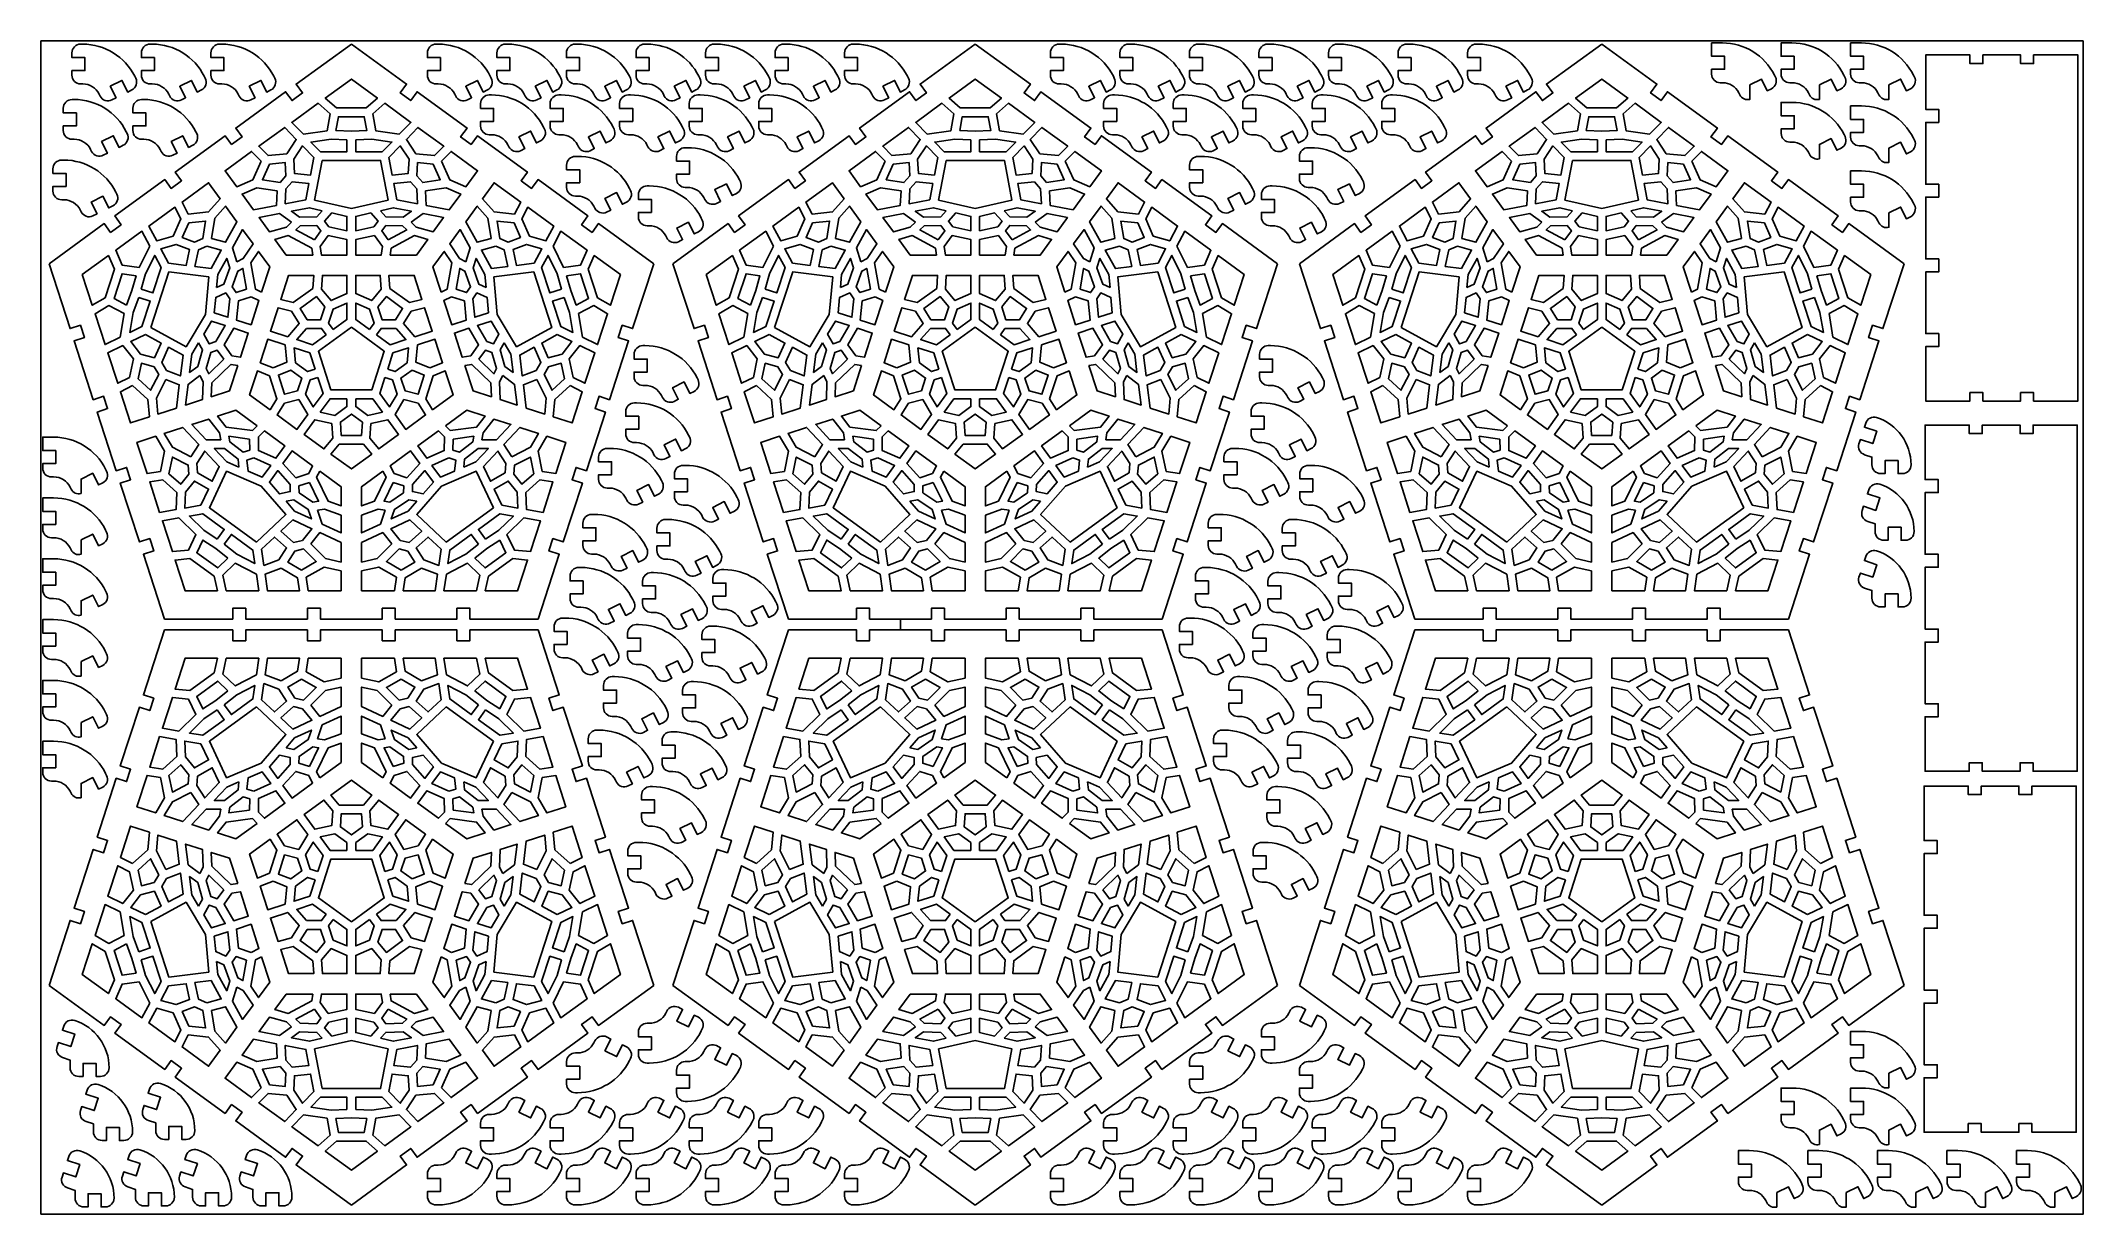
# Model space of a CAD drawing. Header units: millimetres. Extents: x 28 to 498, y 28 to 298.
import ezdxf

# ---------------------------------------------------------------- set-up
doc = ezdxf.new("R2010")
doc.units = ezdxf.units.MM

msp = doc.modelspace()

# ---------------------------------------------------------------- linework, layer by layer
msp.add_line((225.6, 162.42), (225.6, 164.91))
for points in [[(497.77, 297.98), (27.77, 297.98), (27.77, 27.98), (497.77, 27.98)], [(496.55, 254.9), (496.55, 294.73), (486.37, 294.73), (486.37, 292.76), (483.38, 292.76), (483.38, 294.73), (474.71, 294.73), (474.71, 292.76), (471.72, 292.76), (471.72, 294.73), (461.55, 294.73), (461.55, 282.2), (464.55, 282.2), (464.55, 279.21), (461.55, 279.21), (461.55, 265), (464.55, 265), (464.55, 262.01), (461.55, 262.01), (461.55, 254.9), (461.55, 247.8), (464.55, 247.8), (464.55, 244.81), (461.55, 244.81), (461.55, 230.6), (464.55, 230.6), (464.55, 227.61), (461.55, 227.61), (461.55, 215.08), (471.72, 215.08), (471.72, 217.05), (474.71, 217.05), (474.71, 215.08), (483.38, 215.08), (483.38, 217.05), (486.37, 217.05), (486.37, 215.08), (496.55, 215.08)], [(95.78, 282.53), (93.2, 284.82), (99.22, 289.19), (105.24, 284.82), (102.67, 282.53)], [(239.36, 282.53), (236.78, 284.82), (242.8, 289.19), (248.82, 284.82), (246.24, 282.53)], [(383.52, 282.53), (380.95, 284.82), (386.97, 289.19), (392.99, 284.82), (390.41, 282.53)], [(88.2, 276.47), (93.63, 277.28), (94.32, 281.16), (91.55, 283.61), (85.52, 279.23)], [(110.25, 276.47), (104.82, 277.28), (104.13, 281.16), (106.9, 283.61), (112.93, 279.23)], [(231.77, 276.47), (237.21, 277.28), (237.9, 281.16), (235.13, 283.61), (229.1, 279.23)], [(253.83, 276.47), (248.39, 277.28), (247.71, 281.16), (250.48, 283.61), (256.51, 279.23)], [(375.94, 276.47), (381.37, 277.28), (382.06, 281.16), (379.29, 283.61), (373.26, 279.23)], [(397.99, 276.47), (392.56, 277.28), (391.87, 281.16), (394.64, 283.61), (400.67, 279.23)], [(84.37, 272), (80.06, 271.56), (77.92, 273.71), (83.88, 278.05), (86.56, 275.29)], [(95.67, 277.35), (96.24, 280.53), (102.21, 280.53), (102.77, 277.35), (99.22, 277.19)], [(114.08, 272), (118.38, 271.56), (120.53, 273.71), (114.56, 278.05), (111.89, 275.29)], [(227.95, 272), (223.64, 271.56), (221.5, 273.71), (227.46, 278.05), (230.13, 275.29)], [(239.25, 277.35), (239.82, 280.53), (245.78, 280.53), (246.35, 277.35), (242.8, 277.19)], [(257.65, 272), (261.96, 271.56), (264.1, 273.71), (258.14, 278.05), (255.47, 275.29)], [(372.11, 272), (367.81, 271.56), (365.66, 273.71), (371.63, 278.05), (374.3, 275.29)], [(383.42, 277.35), (383.98, 280.53), (389.95, 280.53), (390.52, 277.35), (386.97, 277.19)], [(401.82, 272), (406.13, 271.56), (408.27, 273.71), (402.31, 278.05), (399.63, 275.29)], [(90.59, 271.13), (87.98, 273.82), (85.96, 270.78), (86.13, 267.49), (89.83, 267.1)], [(98.22, 275.24), (94.54, 275.39), (89.91, 274.7), (92.1, 272.45), (98.22, 272.45)], [(100.22, 275.24), (103.9, 275.39), (108.54, 274.7), (106.35, 272.45), (100.22, 272.45)], [(107.85, 271.13), (110.46, 273.82), (112.49, 270.78), (112.32, 267.49), (108.61, 267.1)], [(234.17, 271.13), (231.56, 273.82), (229.53, 270.78), (229.71, 267.49), (233.41, 267.1)], [(241.8, 275.24), (238.12, 275.39), (233.49, 274.7), (235.68, 272.45), (241.8, 272.45)], [(243.8, 275.24), (247.48, 275.39), (252.11, 274.7), (249.93, 272.45), (243.8, 272.45)], [(251.43, 271.13), (254.04, 273.82), (256.07, 270.78), (255.89, 267.49), (252.19, 267.1)], [(378.34, 271.13), (375.73, 273.82), (373.7, 270.78), (373.87, 267.49), (377.58, 267.1)], [(385.97, 275.24), (382.29, 275.39), (377.65, 274.7), (379.84, 272.45), (385.97, 272.45)], [(387.97, 275.24), (391.65, 275.39), (396.28, 274.7), (394.09, 272.45), (387.97, 272.45)], [(395.6, 271.13), (398.21, 273.82), (400.23, 270.78), (400.06, 267.49), (396.36, 267.1)], [(78.5, 270.3), (76.28, 272.52), (70.17, 268.08), (72.85, 264.39), (76.55, 265.99)], [(80.37, 269.58), (78.76, 266.01), (82.81, 265.38), (84.16, 266.94), (84, 269.95)], [(92.5, 270.45), (105.94, 270.45), (107.67, 261.34), (99.22, 259.41), (90.77, 261.34)], [(118.08, 269.58), (119.69, 266.01), (115.64, 265.38), (114.29, 266.94), (114.45, 269.95)], [(119.95, 270.3), (122.16, 272.52), (128.28, 268.08), (125.59, 264.39), (121.89, 265.99)], [(222.07, 270.3), (219.86, 272.52), (213.75, 268.08), (216.43, 264.39), (220.13, 265.99)], [(223.94, 269.58), (222.33, 266.01), (226.39, 265.38), (227.73, 266.94), (227.58, 269.95)], [(236.08, 270.45), (249.52, 270.45), (251.25, 261.34), (242.8, 259.41), (234.35, 261.34)], [(261.66, 269.58), (263.27, 266.01), (259.22, 265.38), (257.87, 266.94), (258.03, 269.95)], [(263.53, 270.3), (265.74, 272.52), (271.85, 268.08), (269.17, 264.39), (265.47, 265.99)], [(366.24, 270.3), (364.03, 272.52), (357.91, 268.08), (360.6, 264.39), (364.3, 265.99)], [(368.11, 269.58), (366.5, 266.01), (370.55, 265.38), (371.9, 266.94), (371.74, 269.95)], [(380.25, 270.45), (393.69, 270.45), (395.42, 261.34), (386.97, 259.41), (378.52, 261.34)], [(405.82, 269.58), (407.43, 266.01), (403.38, 265.38), (402.03, 266.94), (402.19, 269.95)], [(407.69, 270.3), (409.91, 272.52), (416.02, 268.08), (413.34, 264.39), (409.64, 265.99)], [(61.68, 258.09), (60.25, 260.88), (66.37, 265.32), (69.05, 261.63), (66.38, 258.6)], [(82.15, 263.46), (77.44, 264.19), (74.06, 262.73), (76.69, 259.1), (81.98, 260.12)], [(84.18, 263.91), (84, 260.51), (88.76, 261.43), (89.46, 265.13), (85.59, 265.54)], [(114.26, 263.91), (114.44, 260.51), (109.69, 261.43), (108.99, 265.13), (112.86, 265.54)], [(116.29, 263.46), (121.01, 264.19), (124.39, 262.73), (121.75, 259.1), (116.47, 260.12)], [(136.76, 258.09), (138.19, 260.88), (132.08, 265.32), (129.39, 261.63), (132.06, 258.6)], [(205.26, 258.09), (203.83, 260.88), (209.94, 265.32), (212.63, 261.63), (209.96, 258.6)], [(225.73, 263.46), (221.01, 264.19), (217.64, 262.73), (220.27, 259.1), (225.56, 260.12)], [(227.76, 263.91), (227.58, 260.51), (232.33, 261.43), (233.04, 265.13), (229.17, 265.54)], [(257.84, 263.91), (258.02, 260.51), (253.27, 261.43), (252.57, 265.13), (256.43, 265.54)], [(259.87, 263.46), (264.59, 264.19), (267.97, 262.73), (265.33, 259.1), (260.05, 260.12)], [(280.34, 258.09), (281.77, 260.88), (275.66, 265.32), (272.97, 261.63), (275.64, 258.6)], [(349.43, 258.09), (348, 260.88), (354.11, 265.32), (356.79, 261.63), (354.13, 258.6)], [(369.9, 263.46), (365.18, 264.19), (361.8, 262.73), (364.44, 259.1), (369.72, 260.12)], [(371.92, 263.91), (371.74, 260.51), (376.5, 261.43), (377.2, 265.13), (373.33, 265.54)], [(402.01, 263.91), (402.19, 260.51), (397.43, 261.43), (396.73, 265.13), (400.6, 265.54)], [(404.04, 263.46), (408.75, 264.19), (412.13, 262.73), (409.5, 259.1), (404.21, 260.12)], [(424.51, 258.09), (425.93, 260.88), (419.82, 265.32), (417.14, 261.63), (419.81, 258.6)], [(58.25, 253.03), (60, 256.99), (58.62, 259.69), (52.65, 255.36), (54.45, 251.96)], [(67.06, 252.49), (67.82, 257.21), (70.25, 259.97), (72.89, 256.34), (70.29, 251.63)], [(92.53, 258.88), (91.29, 257.52), (87.31, 257.4), (85.42, 258.75), (89.59, 259.56)], [(105.92, 258.88), (107.15, 257.52), (111.13, 257.4), (113.03, 258.75), (108.85, 259.56)], [(131.38, 252.49), (130.63, 257.21), (128.19, 259.97), (125.55, 256.34), (128.16, 251.63)], [(140.19, 253.03), (138.45, 256.99), (139.83, 259.69), (145.79, 255.36), (144, 251.96)], [(201.83, 253.03), (203.58, 256.99), (202.2, 259.69), (196.23, 255.36), (198.03, 251.96)], [(210.64, 252.49), (211.4, 257.21), (213.83, 259.97), (216.47, 256.34), (213.87, 251.63)], [(236.11, 258.88), (234.87, 257.52), (230.89, 257.4), (229, 258.75), (233.17, 259.56)], [(249.49, 258.88), (250.73, 257.52), (254.71, 257.4), (256.61, 258.75), (252.43, 259.56)], [(274.96, 252.49), (274.2, 257.21), (271.77, 259.97), (269.13, 256.34), (271.74, 251.63)], [(283.77, 253.03), (282.02, 256.99), (283.41, 259.69), (289.37, 255.36), (287.57, 251.96)], [(345.99, 253.03), (347.74, 256.99), (346.36, 259.69), (340.4, 255.36), (342.19, 251.96)], [(354.8, 252.49), (355.56, 257.21), (358, 259.97), (360.63, 256.34), (358.03, 251.63)], [(380.27, 258.88), (379.04, 257.52), (375.06, 257.4), (373.16, 258.75), (377.34, 259.56)], [(393.66, 258.88), (394.9, 257.52), (398.88, 257.4), (400.77, 258.75), (396.6, 259.56)], [(419.13, 252.49), (418.37, 257.21), (415.93, 259.97), (413.3, 256.34), (415.9, 251.63)], [(427.94, 253.03), (426.19, 256.99), (427.57, 259.69), (433.54, 255.36), (431.74, 251.96)], [(52.82, 250.77), (50.37, 245.85), (46.47, 246.39), (44.99, 249.79), (51.02, 254.17)], [(61.79, 256.09), (65.68, 256.51), (65.03, 252.47), (63.14, 251.66), (60.31, 252.75)], [(72.88, 247.13), (74.33, 247.89), (76.59, 251.24), (74.19, 254.55), (71.87, 250.35)], [(85.45, 256.27), (84.29, 255.12), (80.4, 254), (77.99, 257.32), (82.7, 258.23)], [(90.72, 252.21), (92.23, 254.27), (91.27, 255.52), (87.43, 255.4), (86.48, 254.47)], [(94.05, 255.18), (93.05, 256.48), (94.76, 258.37), (98.22, 257.58), (98.22, 254.28)], [(104.39, 255.18), (105.39, 256.48), (103.68, 258.37), (100.22, 257.58), (100.22, 254.28)], [(107.72, 252.21), (106.21, 254.27), (107.18, 255.52), (111.02, 255.4), (111.97, 254.47)], [(112.99, 256.27), (114.16, 255.12), (118.05, 254), (120.45, 257.32), (115.74, 258.23)], [(125.57, 247.13), (124.12, 247.89), (121.85, 251.24), (124.26, 254.55), (126.58, 250.35)], [(136.66, 256.09), (132.76, 256.51), (133.41, 252.47), (135.31, 251.66), (138.13, 252.75)], [(145.63, 250.77), (148.08, 245.85), (151.98, 246.39), (153.46, 249.79), (147.43, 254.17)], [(196.4, 250.77), (193.95, 245.85), (190.05, 246.39), (188.57, 249.79), (194.6, 254.17)], [(205.37, 256.09), (209.26, 256.51), (208.61, 252.47), (206.71, 251.66), (203.89, 252.75)], [(216.46, 247.13), (217.91, 247.89), (220.17, 251.24), (217.77, 254.55), (215.45, 250.35)], [(229.03, 256.27), (227.86, 255.12), (223.98, 254), (221.57, 257.32), (226.28, 258.23)], [(234.3, 252.21), (235.81, 254.27), (234.85, 255.52), (231.01, 255.4), (230.06, 254.47)], [(237.63, 255.18), (236.63, 256.48), (238.34, 258.37), (241.8, 257.58), (241.8, 254.28)], [(247.97, 255.18), (248.97, 256.48), (247.26, 258.37), (243.8, 257.58), (243.8, 254.28)], [(251.3, 252.21), (249.79, 254.27), (250.76, 255.52), (254.6, 255.4), (255.54, 254.47)], [(256.57, 256.27), (257.74, 255.12), (261.63, 254), (264.03, 257.32), (259.32, 258.23)], [(269.14, 247.13), (267.69, 247.89), (265.43, 251.24), (267.84, 254.55), (270.16, 250.35)], [(280.24, 256.09), (276.34, 256.51), (276.99, 252.47), (278.89, 251.66), (281.71, 252.75)], [(289.21, 250.77), (291.65, 245.85), (295.55, 246.39), (297.03, 249.79), (291.01, 254.17)], [(340.56, 250.77), (338.11, 245.85), (334.21, 246.39), (332.73, 249.79), (338.76, 254.17)], [(349.53, 256.09), (353.43, 256.51), (352.77, 252.47), (350.88, 251.66), (348.06, 252.75)], [(360.62, 247.13), (362.07, 247.89), (364.34, 251.24), (361.93, 254.55), (359.61, 250.35)], [(373.2, 256.27), (372.03, 255.12), (368.14, 254), (365.73, 257.32), (370.45, 258.23)], [(378.47, 252.21), (379.98, 254.27), (379.01, 255.52), (375.17, 255.4), (374.22, 254.47)], [(381.8, 255.18), (380.79, 256.48), (382.51, 258.37), (385.97, 257.58), (385.97, 254.28)], [(392.14, 255.18), (393.14, 256.48), (391.42, 258.37), (387.97, 257.58), (387.97, 254.28)], [(395.47, 252.21), (393.96, 254.27), (394.92, 255.52), (398.76, 255.4), (399.71, 254.47)], [(400.74, 256.27), (401.9, 255.12), (405.79, 254), (408.2, 257.32), (403.49, 258.23)], [(413.31, 247.13), (411.86, 247.89), (409.59, 251.24), (412, 254.55), (414.32, 250.35)], [(424.4, 256.09), (420.51, 256.51), (421.16, 252.47), (423.05, 251.66), (425.88, 252.75)], [(433.37, 250.77), (435.82, 245.85), (439.72, 246.39), (441.2, 249.79), (435.17, 254.17)], [(57.16, 246.83), (55.41, 250.15), (58.92, 251.14), (62, 249.96), (61.22, 246.32)], [(66, 250.71), (69.29, 249.83), (66.95, 245.59), (63.21, 246.06), (64.02, 249.87)], [(78.57, 240.16), (77.14, 240.86), (76.07, 246.9), (77.85, 249.52), (80.45, 245.94)], [(90.33, 248.7), (90.1, 250.27), (84.69, 253.16), (81.65, 252.28), (84.25, 248.7)], [(92.06, 250.66), (92.35, 248.7), (98.22, 248.7), (98.22, 252.23), (93.9, 253.17)], [(106.38, 250.66), (106.1, 248.7), (100.22, 248.7), (100.22, 252.23), (104.54, 253.17)], [(108.12, 248.7), (108.35, 250.27), (113.75, 253.16), (116.8, 252.28), (114.19, 248.7)], [(119.87, 240.16), (121.3, 240.86), (122.37, 246.9), (120.6, 249.52), (118, 245.94)], [(132.44, 250.71), (129.15, 249.83), (131.5, 245.59), (135.23, 246.06), (134.42, 249.87)], [(141.28, 246.83), (143.04, 250.15), (139.52, 251.14), (136.45, 249.96), (137.22, 246.32)], [(200.74, 246.83), (198.98, 250.15), (202.5, 251.14), (205.58, 249.96), (204.8, 246.32)], [(209.58, 250.71), (212.87, 249.83), (210.53, 245.59), (206.79, 246.06), (207.6, 249.87)], [(222.15, 240.16), (220.72, 240.86), (219.65, 246.9), (221.42, 249.52), (224.03, 245.94)], [(233.9, 248.7), (233.68, 250.27), (228.27, 253.16), (225.23, 252.28), (227.83, 248.7)], [(235.64, 250.66), (235.93, 248.7), (241.8, 248.7), (241.8, 252.23), (237.48, 253.17)], [(249.96, 250.66), (249.68, 248.7), (243.8, 248.7), (243.8, 252.23), (248.12, 253.17)], [(251.7, 248.7), (251.93, 250.27), (257.33, 253.16), (260.38, 252.28), (257.77, 248.7)], [(263.45, 240.16), (264.88, 240.86), (265.95, 246.9), (264.18, 249.52), (261.57, 245.94)], [(276.02, 250.71), (272.73, 249.83), (275.07, 245.59), (278.81, 246.06), (278, 249.87)], [(284.86, 246.83), (286.62, 250.15), (283.1, 251.14), (280.03, 249.96), (280.8, 246.32)], [(344.91, 246.83), (343.15, 250.15), (346.67, 251.14), (349.74, 249.96), (348.97, 246.32)], [(353.75, 250.71), (357.04, 249.83), (354.69, 245.59), (350.96, 246.06), (351.77, 249.87)], [(366.32, 240.16), (364.89, 240.86), (363.82, 246.9), (365.59, 249.52), (368.19, 245.94)], [(378.07, 248.7), (377.84, 250.27), (372.44, 253.16), (369.39, 252.28), (372, 248.7)], [(379.81, 250.66), (380.09, 248.7), (385.97, 248.7), (385.97, 252.23), (381.65, 253.17)], [(394.13, 250.66), (393.84, 248.7), (387.97, 248.7), (387.97, 252.23), (392.29, 253.17)], [(395.86, 248.7), (396.09, 250.27), (401.5, 253.16), (404.54, 252.28), (401.94, 248.7)], [(407.62, 240.16), (409.04, 240.86), (410.12, 246.9), (408.34, 249.52), (405.74, 245.94)], [(420.19, 250.71), (416.9, 249.83), (419.24, 245.59), (422.98, 246.06), (422.17, 249.87)], [(429.03, 246.83), (430.78, 250.15), (427.26, 251.14), (424.19, 249.96), (424.97, 246.32)], [(42.58, 238.88), (39.61, 237.14), (37.31, 244.21), (43.33, 248.58), (44.71, 245.43)], [(50.89, 240.85), (51.88, 244.4), (53.97, 248.59), (55.44, 245.81), (53.55, 239.99)], [(53.06, 232.03), (57.22, 244.81), (66.41, 243.64), (65.64, 235.01), (61.19, 227.57)], [(68.2, 241.21), (69.88, 241.97), (71.23, 245.71), (70.53, 247.93), (68.47, 244.21)], [(75.11, 240.87), (72.69, 240.07), (71.8, 241.37), (73.09, 244.99), (74.27, 245.6)], [(123.33, 240.87), (125.76, 240.07), (126.65, 241.37), (125.35, 244.99), (124.18, 245.6)], [(130.24, 241.21), (128.56, 241.97), (127.22, 245.71), (127.91, 247.93), (129.97, 244.21)], [(141.23, 244.81), (145.38, 232.03), (137.25, 227.57), (132.81, 235.01), (132.03, 243.64)], [(147.55, 240.85), (146.56, 244.4), (144.48, 248.59), (143.01, 245.81), (144.9, 239.99)], [(153.74, 245.43), (155.11, 248.58), (161.13, 244.21), (158.83, 237.14), (155.86, 238.88)], [(186.16, 238.88), (183.19, 237.14), (180.89, 244.21), (186.91, 248.58), (188.29, 245.43)], [(194.47, 240.85), (195.46, 244.4), (197.55, 248.59), (199.02, 245.81), (197.12, 239.99)], [(196.64, 232.03), (200.79, 244.81), (209.99, 243.64), (209.22, 235.01), (204.77, 227.57)], [(211.78, 241.21), (213.46, 241.97), (214.81, 245.71), (214.11, 247.93), (212.05, 244.21)], [(218.69, 240.87), (216.27, 240.07), (215.37, 241.37), (216.67, 244.99), (217.85, 245.6)], [(266.91, 240.87), (269.33, 240.07), (270.23, 241.37), (268.93, 244.99), (267.75, 245.6)], [(273.82, 241.21), (272.14, 241.97), (270.8, 245.71), (271.49, 247.93), (273.55, 244.21)], [(284.81, 244.81), (288.96, 232.03), (280.83, 227.57), (276.38, 235.01), (275.61, 243.64)], [(291.13, 240.85), (290.14, 244.4), (288.05, 248.59), (286.59, 245.81), (288.48, 239.99)], [(297.32, 245.43), (298.69, 248.58), (304.71, 244.21), (302.41, 237.14), (299.44, 238.88)], [(330.32, 238.88), (327.36, 237.14), (325.06, 244.21), (331.08, 248.58), (332.45, 245.43)], [(338.64, 240.85), (339.63, 244.4), (341.71, 248.59), (343.18, 245.81), (341.29, 239.99)], [(340.81, 232.03), (344.96, 244.81), (354.16, 243.64), (353.38, 235.01), (348.94, 227.57)], [(355.95, 241.21), (357.63, 241.97), (358.97, 245.71), (358.28, 247.93), (356.22, 244.21)], [(362.86, 240.87), (360.43, 240.07), (359.54, 241.37), (360.84, 244.99), (362.01, 245.6)], [(411.08, 240.87), (413.5, 240.07), (414.39, 241.37), (413.1, 244.99), (411.92, 245.6)], [(417.98, 241.21), (416.31, 241.97), (414.96, 245.71), (415.66, 247.93), (417.72, 244.21)], [(428.97, 244.81), (433.13, 232.03), (425, 227.57), (420.55, 235.01), (419.77, 243.64)], [(435.29, 240.85), (434.31, 244.4), (432.22, 248.59), (430.75, 245.81), (432.64, 239.99)], [(441.48, 245.43), (442.86, 248.58), (448.88, 244.21), (446.58, 237.14), (443.61, 238.88)], [(47.48, 237.18), (44.62, 238.7), (46.47, 244.37), (49.67, 243.93), (48.72, 240.5)], [(71.26, 238.62), (70.33, 239.97), (68, 238.93), (67.68, 235.4), (70.83, 234.37)], [(90.37, 241.02), (90.56, 244), (84.76, 244), (82.97, 238.48), (85.86, 237.75)], [(92.36, 240.82), (94.54, 238.22), (98.22, 239.81), (98.22, 244), (92.57, 244)], [(106.09, 240.82), (103.91, 238.22), (100.22, 239.81), (100.22, 244), (105.88, 244)], [(112.58, 237.75), (115.48, 238.48), (113.68, 244), (107.88, 244), (108.08, 241.02)], [(127.19, 238.62), (128.12, 239.97), (130.45, 238.93), (130.76, 235.4), (127.62, 234.37)], [(148.77, 243.93), (151.98, 244.37), (153.82, 238.7), (150.96, 237.18), (149.72, 240.5)], [(191.06, 237.18), (188.2, 238.7), (190.05, 244.37), (193.25, 243.93), (192.3, 240.5)], [(214.84, 238.62), (213.91, 239.97), (211.58, 238.93), (211.26, 235.4), (214.4, 234.37)], [(233.95, 241.02), (234.14, 244), (228.34, 244), (226.55, 238.48), (229.44, 237.75)], [(235.94, 240.82), (238.12, 238.22), (241.8, 239.81), (241.8, 244), (236.14, 244)], [(249.66, 240.82), (247.48, 238.22), (243.8, 239.81), (243.8, 244), (249.46, 244)], [(256.16, 237.75), (259.05, 238.48), (257.26, 244), (251.46, 244), (251.65, 241.02)], [(270.77, 238.62), (271.69, 239.97), (274.02, 238.93), (274.34, 235.4), (271.2, 234.37)], [(292.35, 243.93), (295.55, 244.37), (297.4, 238.7), (294.54, 237.18), (293.3, 240.5)], [(335.23, 237.18), (332.37, 238.7), (334.21, 244.37), (337.42, 243.93), (336.47, 240.5)], [(359, 238.62), (358.07, 239.97), (355.74, 238.93), (355.43, 235.4), (358.57, 234.37)], [(378.11, 241.02), (378.31, 244), (372.51, 244), (370.71, 238.48), (373.61, 237.75)], [(380.1, 240.82), (382.28, 238.22), (385.97, 239.81), (385.97, 244), (380.31, 244)], [(393.83, 240.82), (391.65, 238.22), (387.97, 239.81), (387.97, 244), (393.62, 244)], [(400.33, 237.75), (403.22, 238.48), (401.43, 244), (395.63, 244), (395.82, 241.02)], [(414.93, 238.62), (415.86, 239.97), (418.19, 238.93), (418.51, 235.4), (415.36, 234.37)], [(436.51, 243.93), (439.72, 244.37), (441.57, 238.7), (438.71, 237.18), (437.47, 240.5)], [(46, 229.79), (46.91, 235.21), (43.44, 237.06), (40.24, 235.19), (42.55, 228.1)], [(50.28, 238.95), (48.99, 235.5), (48.21, 230.88), (51.03, 232.26), (52.93, 238.09)], [(76.17, 239.11), (77.95, 238.24), (76.13, 232.65), (72.77, 233.74), (73.22, 238.14)], [(85.44, 235.79), (87.24, 232.91), (84.58, 229.9), (80.6, 231.2), (82.35, 236.58)], [(89.03, 233.81), (92.16, 233.81), (93.13, 236.79), (91.17, 239.13), (87.41, 236.4)], [(95.06, 231.53), (94, 232.99), (95.06, 236.27), (98.22, 237.63), (98.22, 233.82)], [(103.38, 231.53), (104.45, 232.99), (103.38, 236.27), (100.22, 237.63), (100.22, 233.82)], [(105.31, 236.79), (106.28, 233.81), (109.41, 233.81), (111.03, 236.4), (107.28, 239.13)], [(113.01, 235.79), (111.21, 232.91), (113.86, 229.9), (117.84, 231.2), (116.09, 236.58)], [(122.27, 239.11), (120.5, 238.24), (122.31, 232.65), (125.67, 233.74), (125.23, 238.14)], [(148.17, 238.95), (149.46, 235.5), (150.23, 230.88), (147.41, 232.26), (145.52, 238.09)], [(152.44, 229.79), (151.53, 235.21), (155.01, 237.06), (158.2, 235.19), (155.9, 228.1)], [(189.58, 229.79), (190.49, 235.21), (187.02, 237.06), (183.82, 235.19), (186.13, 228.1)], [(193.85, 238.95), (192.57, 235.5), (191.79, 230.88), (194.61, 232.26), (196.51, 238.09)], [(219.75, 239.11), (221.53, 238.24), (219.71, 232.65), (216.35, 233.74), (216.8, 238.14)], [(229.02, 235.79), (230.81, 232.91), (228.16, 229.9), (224.18, 231.2), (225.93, 236.58)], [(232.61, 233.81), (235.74, 233.81), (236.71, 236.79), (234.75, 239.13), (230.99, 236.4)], [(238.64, 231.53), (237.58, 232.99), (238.64, 236.27), (241.8, 237.63), (241.8, 233.82)], [(246.96, 231.53), (248.02, 232.99), (246.96, 236.27), (243.8, 237.63), (243.8, 233.82)], [(248.89, 236.79), (249.86, 233.81), (252.99, 233.81), (254.61, 236.4), (250.85, 239.13)], [(256.59, 235.79), (254.79, 232.91), (257.44, 229.9), (261.42, 231.2), (259.67, 236.58)], [(265.85, 239.11), (264.08, 238.24), (265.89, 232.65), (269.25, 233.74), (268.8, 238.14)], [(291.75, 238.95), (293.03, 235.5), (293.81, 230.88), (290.99, 232.26), (289.1, 238.09)], [(296.02, 229.79), (295.11, 235.21), (298.59, 237.06), (301.78, 235.19), (299.48, 228.1)], [(333.75, 229.79), (334.66, 235.21), (331.18, 237.06), (327.99, 235.19), (330.29, 228.1)], [(338.02, 238.95), (336.73, 235.5), (335.96, 230.88), (338.78, 232.26), (340.67, 238.09)], [(363.92, 239.11), (365.69, 238.24), (363.88, 232.65), (360.52, 233.74), (360.96, 238.14)], [(373.18, 235.79), (374.98, 232.91), (372.33, 229.9), (368.35, 231.2), (370.09, 236.58)], [(376.78, 233.81), (379.91, 233.81), (380.87, 236.79), (378.91, 239.13), (375.16, 236.4)], [(382.8, 231.53), (381.74, 232.99), (382.81, 236.27), (385.97, 237.63), (385.97, 233.82)], [(391.13, 231.53), (392.19, 232.99), (391.13, 236.27), (387.97, 237.63), (387.97, 233.82)], [(393.06, 236.79), (394.03, 233.81), (397.16, 233.81), (398.77, 236.4), (395.02, 239.13)], [(400.75, 235.79), (398.95, 232.91), (401.61, 229.9), (405.59, 231.2), (403.84, 236.58)], [(410.02, 239.11), (408.24, 238.24), (410.06, 232.65), (413.42, 233.74), (412.97, 238.14)], [(435.91, 238.95), (437.2, 235.5), (437.98, 230.88), (435.16, 232.26), (433.26, 238.09)], [(440.19, 229.79), (439.28, 235.21), (442.75, 237.06), (445.94, 235.19), (443.64, 228.1)], [(51.83, 230.42), (48.46, 228.77), (50.73, 225.9), (53.9, 225.05), (55.42, 228.45)], [(68.06, 228.78), (66.51, 228.23), (65.24, 230.45), (67.06, 233.49), (70.21, 232.47)], [(71.75, 225.49), (73.7, 225.16), (75.51, 230.75), (72.15, 231.84), (69.93, 228.02)], [(93.44, 230.35), (92.38, 231.81), (88.93, 231.81), (86.66, 229.23), (90.28, 228.05)], [(99.22, 232.08), (106.81, 226.56), (103.91, 217.64), (94.53, 217.64), (91.63, 226.56)], [(105, 230.35), (106.06, 231.81), (109.51, 231.81), (111.79, 229.23), (108.16, 228.05)], [(126.7, 225.49), (124.75, 225.16), (122.93, 230.75), (126.29, 231.84), (128.51, 228.02)], [(130.38, 228.78), (131.93, 228.23), (133.2, 230.45), (131.38, 233.49), (128.24, 232.47)], [(146.62, 230.42), (149.99, 228.77), (147.72, 225.9), (144.54, 225.05), (143.03, 228.45)], [(195.41, 230.42), (192.04, 228.77), (194.3, 225.9), (197.48, 225.05), (199, 228.45)], [(211.64, 228.78), (210.09, 228.23), (208.82, 230.45), (210.64, 233.49), (213.79, 232.47)], [(215.33, 225.49), (217.28, 225.16), (219.09, 230.75), (215.73, 231.84), (213.51, 228.02)], [(237.02, 230.35), (235.96, 231.81), (232.51, 231.81), (230.23, 229.23), (233.86, 228.05)], [(242.8, 232.08), (250.39, 226.56), (247.49, 217.64), (238.11, 217.64), (235.21, 226.56)], [(248.58, 230.35), (249.64, 231.81), (253.09, 231.81), (255.37, 229.23), (251.74, 228.05)], [(270.27, 225.49), (268.32, 225.16), (266.51, 230.75), (269.87, 231.84), (272.09, 228.02)], [(273.96, 228.78), (275.51, 228.23), (276.78, 230.45), (274.96, 233.49), (271.82, 232.47)], [(290.19, 230.42), (293.57, 228.77), (291.3, 225.9), (288.12, 225.05), (286.61, 228.45)], [(339.57, 230.42), (336.2, 228.77), (338.47, 225.9), (341.65, 225.05), (343.16, 228.45)], [(355.81, 228.78), (354.26, 228.23), (352.99, 230.45), (354.81, 233.49), (357.95, 232.47)], [(359.49, 225.49), (361.44, 225.16), (363.26, 230.75), (359.9, 231.84), (357.68, 228.02)], [(381.19, 230.35), (380.12, 231.81), (376.68, 231.81), (374.4, 229.23), (378.02, 228.05)], [(386.97, 232.08), (394.56, 226.56), (391.66, 217.64), (382.28, 217.64), (379.38, 226.56)], [(392.75, 230.35), (393.81, 231.81), (397.26, 231.81), (399.53, 229.23), (395.91, 228.05)], [(414.44, 225.49), (412.49, 225.16), (410.68, 230.75), (414.04, 231.84), (416.26, 228.02)], [(418.13, 228.78), (419.68, 228.23), (420.94, 230.45), (419.13, 233.49), (415.98, 232.47)], [(434.36, 230.42), (437.73, 228.77), (435.46, 225.9), (432.28, 225.05), (430.77, 228.45)], [(49.07, 224.77), (48.16, 220.54), (45.45, 219.17), (43.17, 226.18), (46.62, 227.87)], [(56.71, 222.09), (59.88, 220.87), (60.48, 225.68), (57.18, 227.49), (55.6, 223.94)], [(64.07, 228.48), (64.98, 226.88), (63.87, 223.06), (62, 221.67), (62.52, 225.9)], [(69.86, 224.7), (68.37, 226.77), (66.88, 226.24), (65.8, 222.55), (66.39, 221.36)], [(81.2, 222.74), (84.34, 224.01), (83.97, 228), (79.98, 229.3), (78.24, 223.92)], [(90.87, 222.43), (89.15, 221.87), (86.36, 223.9), (86.04, 227.33), (89.66, 226.15)], [(107.58, 222.43), (109.29, 221.87), (112.08, 223.9), (112.41, 227.33), (108.78, 226.15)], [(117.25, 222.74), (114.1, 224.01), (114.48, 228), (118.46, 229.3), (120.21, 223.92)], [(128.59, 224.7), (130.08, 226.77), (131.57, 226.24), (132.64, 222.55), (132.05, 221.36)], [(134.38, 228.48), (133.46, 226.88), (134.58, 223.06), (136.45, 221.67), (135.92, 225.9)], [(141.74, 222.09), (138.56, 220.87), (137.96, 225.68), (141.27, 227.49), (142.85, 223.94)], [(149.37, 224.77), (150.29, 220.54), (152.99, 219.17), (155.27, 226.18), (151.82, 227.87)], [(192.65, 224.77), (191.74, 220.54), (189.03, 219.17), (186.75, 226.18), (190.2, 227.87)], [(200.28, 222.09), (203.46, 220.87), (204.06, 225.68), (200.76, 227.49), (199.17, 223.94)], [(207.65, 228.48), (208.56, 226.88), (207.44, 223.06), (205.58, 221.67), (206.1, 225.9)], [(213.44, 224.7), (211.95, 226.77), (210.46, 226.24), (209.38, 222.55), (209.97, 221.36)], [(224.77, 222.74), (227.92, 224.01), (227.54, 228), (223.56, 229.3), (221.81, 223.92)], [(234.45, 222.43), (232.73, 221.87), (229.94, 223.9), (229.62, 227.33), (233.24, 226.15)], [(251.15, 222.43), (252.87, 221.87), (255.66, 223.9), (255.99, 227.33), (252.36, 226.15)], [(260.83, 222.74), (257.68, 224.01), (258.06, 228), (262.04, 229.3), (263.79, 223.92)], [(272.16, 224.7), (273.66, 226.77), (275.14, 226.24), (276.22, 222.55), (275.63, 221.36)], [(277.96, 228.48), (277.04, 226.88), (278.16, 223.06), (280.02, 221.67), (279.5, 225.9)], [(285.32, 222.09), (282.14, 220.87), (281.54, 225.68), (284.85, 227.49), (286.43, 223.94)], [(292.95, 224.77), (293.87, 220.54), (296.57, 219.17), (298.85, 226.18), (295.4, 227.87)], [(336.82, 224.77), (335.9, 220.54), (333.2, 219.17), (330.92, 226.18), (334.36, 227.87)], [(344.45, 222.09), (347.63, 220.87), (348.23, 225.68), (344.92, 227.49), (343.34, 223.94)], [(351.81, 228.48), (352.73, 226.88), (351.61, 223.06), (349.74, 221.67), (350.27, 225.9)], [(357.6, 224.7), (356.11, 226.77), (354.62, 226.24), (353.55, 222.55), (354.14, 221.36)], [(368.94, 222.74), (372.09, 224.01), (371.71, 228), (367.73, 229.3), (365.98, 223.92)], [(378.61, 222.43), (376.9, 221.87), (374.11, 223.9), (373.78, 227.33), (377.41, 226.15)], [(395.32, 222.43), (397.04, 221.87), (399.83, 223.9), (400.15, 227.33), (396.53, 226.15)], [(404.99, 222.74), (401.85, 224.01), (402.22, 228), (406.21, 229.3), (407.95, 223.92)], [(416.33, 224.7), (417.82, 226.77), (419.31, 226.24), (420.39, 222.55), (419.8, 221.36)], [(422.12, 228.48), (421.21, 226.88), (422.32, 223.06), (424.19, 221.67), (423.67, 225.9)], [(429.48, 222.09), (426.31, 220.87), (425.71, 225.68), (429.01, 227.49), (430.59, 223.94)], [(437.12, 224.77), (438.03, 220.54), (440.74, 219.17), (443.02, 226.18), (439.57, 227.87)], [(50.13, 220.22), (53.03, 217.58), (54.88, 221.24), (53.82, 223), (50.9, 223.79)], [(64.37, 220.94), (65.1, 219.48), (64.96, 215.43), (61.07, 214.17), (61.66, 218.93)], [(73.07, 223.24), (71.51, 223.51), (67.09, 219.26), (66.98, 216.09), (71.2, 217.46)], [(80.39, 220.9), (77.62, 222.01), (75.82, 216.49), (80.52, 213.08), (82.11, 215.61)], [(86.83, 217.41), (87.8, 220.38), (85.27, 222.22), (82.44, 221.08), (83.87, 216.67)], [(113.18, 222.22), (110.64, 220.38), (111.61, 217.41), (114.57, 216.67), (116.01, 221.08)], [(116.33, 215.61), (117.93, 213.08), (122.62, 216.49), (120.83, 222.01), (118.05, 220.9)], [(125.37, 223.24), (126.94, 223.51), (131.35, 219.26), (131.46, 216.09), (127.25, 217.46)], [(134.08, 220.94), (133.35, 219.48), (133.49, 215.43), (137.38, 214.17), (136.79, 218.93)], [(148.31, 220.22), (145.41, 217.58), (143.56, 221.24), (144.62, 223), (147.54, 223.79)], [(193.71, 220.22), (196.61, 217.58), (198.46, 221.24), (197.4, 223), (194.48, 223.79)], [(207.95, 220.94), (208.68, 219.48), (208.54, 215.43), (204.64, 214.17), (205.24, 218.93)], [(216.65, 223.24), (215.08, 223.51), (210.67, 219.26), (210.56, 216.09), (214.78, 217.46)], [(223.97, 220.9), (221.2, 222.01), (219.4, 216.49), (224.1, 213.08), (225.69, 215.61)], [(230.41, 217.41), (231.38, 220.38), (228.85, 222.22), (226.02, 221.08), (227.45, 216.67)], [(256.75, 222.22), (254.22, 220.38), (255.19, 217.41), (258.15, 216.67), (259.59, 221.08)], [(259.91, 215.61), (261.51, 213.08), (266.2, 216.49), (264.41, 222.01), (261.63, 220.9)], [(268.95, 223.24), (270.52, 223.51), (274.93, 219.26), (275.04, 216.09), (270.83, 217.46)], [(277.65, 220.94), (276.93, 219.48), (277.06, 215.43), (280.96, 214.17), (280.37, 218.93)], [(291.89, 220.22), (288.99, 217.58), (287.14, 221.24), (288.2, 223), (291.12, 223.79)], [(337.88, 220.22), (340.78, 217.58), (342.63, 221.24), (341.57, 223), (338.65, 223.79)], [(352.11, 220.94), (352.84, 219.48), (352.7, 215.43), (348.81, 214.17), (349.4, 218.93)], [(360.82, 223.24), (359.25, 223.51), (354.84, 219.26), (354.73, 216.09), (358.94, 217.46)], [(368.14, 220.9), (365.36, 222.01), (363.57, 216.49), (368.26, 213.08), (369.86, 215.61)], [(374.58, 217.41), (375.54, 220.38), (373.01, 222.22), (370.18, 221.08), (371.62, 216.67)], [(400.92, 222.22), (398.39, 220.38), (399.36, 217.41), (402.32, 216.67), (403.75, 221.08)], [(404.08, 215.61), (405.67, 213.08), (410.36, 216.49), (408.57, 222.01), (405.8, 220.9)], [(413.12, 223.24), (414.68, 223.51), (419.1, 219.26), (419.21, 216.09), (414.99, 217.46)], [(421.82, 220.94), (421.09, 219.48), (421.23, 215.43), (425.12, 214.17), (424.53, 218.93)], [(436.06, 220.22), (433.16, 217.58), (431.3, 221.24), (432.37, 223), (435.29, 223.79)], [(48.87, 218.66), (46.08, 217.24), (48.41, 210.06), (52.75, 211.47), (52.37, 215.48)], [(56.51, 220.03), (54.35, 215.77), (54.7, 212.1), (58.97, 213.49), (59.63, 218.83)], [(91.49, 220.53), (89.77, 219.97), (88.7, 216.69), (90.46, 213.73), (92.7, 216.81)], [(106.96, 220.53), (108.68, 219.97), (109.74, 216.69), (107.99, 213.73), (105.75, 216.81)], [(141.93, 220.03), (144.09, 215.77), (143.74, 212.1), (139.48, 213.49), (138.82, 218.83)], [(149.57, 218.66), (152.37, 217.24), (150.03, 210.06), (145.69, 211.47), (146.07, 215.48)], [(192.45, 218.66), (189.65, 217.24), (191.99, 210.06), (196.33, 211.47), (195.95, 215.48)], [(200.09, 220.03), (197.93, 215.77), (198.28, 212.1), (202.54, 213.49), (203.21, 218.83)], [(235.07, 220.53), (233.35, 219.97), (232.28, 216.69), (234.03, 213.73), (236.27, 216.81)], [(250.54, 220.53), (252.25, 219.97), (253.32, 216.69), (251.57, 213.73), (249.33, 216.81)], [(285.51, 220.03), (287.67, 215.77), (287.32, 212.1), (283.06, 213.49), (282.39, 218.83)], [(293.15, 218.66), (295.95, 217.24), (293.61, 210.06), (289.27, 211.47), (289.65, 215.48)], [(336.62, 218.66), (333.82, 217.24), (336.16, 210.06), (340.5, 211.47), (340.12, 215.48)], [(344.26, 220.03), (342.1, 215.77), (342.45, 212.1), (346.71, 213.49), (347.37, 218.83)], [(379.23, 220.53), (377.51, 219.97), (376.45, 216.69), (378.2, 213.73), (380.44, 216.81)], [(394.7, 220.53), (396.42, 219.97), (397.49, 216.69), (395.73, 213.73), (393.49, 216.81)], [(429.68, 220.03), (431.83, 215.77), (431.49, 212.1), (427.22, 213.49), (426.56, 218.83)], [(437.32, 218.66), (440.11, 217.24), (437.78, 210.06), (433.44, 211.47), (433.82, 215.48)], [(77.56, 209.42), (76.45, 208.28), (70.38, 209.12), (68.44, 211.62), (72.65, 212.99)], [(83.84, 214.6), (87.13, 215.42), (89.17, 211.97), (86.71, 208.58), (82.14, 211.91)], [(98.22, 215.64), (98.22, 213.83), (95.43, 211.8), (92.07, 212.56), (94.31, 215.64)], [(101.75, 210.25), (99.22, 212.09), (96.69, 210.25), (96.9, 207.2), (101.54, 207.2)], [(100.22, 215.64), (100.22, 213.83), (103.01, 211.8), (106.37, 212.56), (104.13, 215.64)], [(114.61, 214.6), (111.31, 215.42), (109.27, 211.97), (111.73, 208.58), (116.31, 211.91)], [(120.88, 209.42), (121.99, 208.28), (128.06, 209.12), (130.01, 211.62), (125.8, 212.99)], [(221.14, 209.42), (220.03, 208.28), (213.96, 209.12), (212.01, 211.62), (216.23, 212.99)], [(227.42, 214.6), (230.71, 215.42), (232.75, 211.97), (230.29, 208.58), (225.72, 211.91)], [(241.8, 215.64), (241.8, 213.83), (239.01, 211.8), (235.65, 212.56), (237.89, 215.64)], [(245.33, 210.25), (242.8, 212.09), (240.27, 210.25), (240.48, 207.2), (245.12, 207.2)], [(243.8, 215.64), (243.8, 213.83), (246.59, 211.8), (249.95, 212.56), (247.71, 215.64)], [(258.18, 214.6), (254.89, 215.42), (252.85, 211.97), (255.31, 208.58), (259.88, 211.91)], [(264.46, 209.42), (265.57, 208.28), (271.64, 209.12), (273.59, 211.62), (269.37, 212.99)], [(365.31, 209.42), (364.2, 208.28), (358.13, 209.12), (356.18, 211.62), (360.39, 212.99)], [(371.58, 214.6), (374.88, 215.42), (376.92, 211.97), (374.46, 208.58), (369.88, 211.91)], [(385.97, 215.64), (385.97, 213.83), (383.18, 211.8), (379.82, 212.56), (382.06, 215.64)], [(389.5, 210.25), (386.97, 212.09), (384.44, 210.25), (384.65, 207.2), (389.29, 207.2)], [(387.97, 215.64), (387.97, 213.83), (390.76, 211.8), (394.12, 212.56), (391.88, 215.64)], [(402.35, 214.6), (399.06, 215.42), (397.01, 211.97), (399.47, 208.58), (404.05, 211.91)], [(408.63, 209.42), (409.74, 208.28), (415.81, 209.12), (417.75, 211.62), (413.54, 212.99)], [(55.3, 198.9), (52.2, 198.4), (49.86, 205.59), (54.21, 207), (56.26, 203.53)], [(62.28, 202.28), (58.03, 204.46), (56.15, 207.63), (60.42, 209.02), (64.09, 205.09)], [(69.17, 206.16), (68.9, 207.77), (66.41, 210.96), (62.52, 209.7), (65.8, 206.19)], [(75.82, 206.35), (75.83, 203.8), (74.32, 203.35), (71.28, 205.7), (71.06, 207.01)], [(77.82, 206.82), (79.2, 208.23), (83.95, 204.78), (81.87, 201.92), (77.83, 203.7)], [(94.94, 206.53), (94.71, 209.92), (90.79, 210.79), (88.33, 207.41), (92.91, 204.08)], [(103.5, 206.53), (103.74, 209.92), (107.65, 210.79), (110.11, 207.41), (105.54, 204.08)], [(120.63, 206.82), (119.25, 208.23), (114.49, 204.78), (116.57, 201.92), (120.61, 203.7)], [(122.62, 206.35), (122.61, 203.8), (124.13, 203.35), (127.17, 205.7), (127.39, 207.01)], [(129.27, 206.16), (129.54, 207.77), (132.03, 210.96), (135.93, 209.7), (132.65, 206.19)], [(136.17, 202.28), (140.42, 204.46), (142.29, 207.63), (138.03, 209.02), (134.35, 205.09)], [(143.15, 198.9), (146.25, 198.4), (148.58, 205.59), (144.24, 207), (142.19, 203.53)], [(198.87, 198.9), (195.78, 198.4), (193.44, 205.59), (197.78, 207), (199.83, 203.53)], [(205.85, 202.28), (201.61, 204.46), (199.73, 207.63), (204, 209.02), (207.67, 205.09)], [(212.75, 206.16), (212.48, 207.77), (209.99, 210.96), (206.1, 209.7), (209.37, 206.19)], [(219.4, 206.35), (219.41, 203.8), (217.89, 203.35), (214.86, 205.7), (214.64, 207.01)], [(221.4, 206.82), (222.78, 208.23), (227.53, 204.78), (225.45, 201.92), (221.41, 203.7)], [(238.52, 206.53), (238.29, 209.92), (234.37, 210.79), (231.91, 207.41), (236.49, 204.08)], [(247.08, 206.53), (247.31, 209.92), (251.23, 210.79), (253.69, 207.41), (249.11, 204.08)], [(264.21, 206.82), (262.82, 208.23), (258.07, 204.78), (260.15, 201.92), (264.19, 203.7)], [(266.2, 206.35), (266.19, 203.8), (267.71, 203.35), (270.75, 205.7), (270.97, 207.01)], [(272.85, 206.16), (273.12, 207.77), (275.61, 210.96), (279.5, 209.7), (276.23, 206.19)], [(279.75, 202.28), (284, 204.46), (285.87, 207.63), (281.6, 209.02), (277.93, 205.09)], [(286.73, 198.9), (289.83, 198.4), (292.16, 205.59), (287.82, 207), (285.77, 203.53)], [(343.04, 198.9), (339.94, 198.4), (337.61, 205.59), (341.95, 207), (344, 203.53)], [(350.02, 202.28), (345.77, 204.46), (343.9, 207.63), (348.16, 209.02), (351.84, 205.09)], [(356.92, 206.16), (356.65, 207.77), (354.16, 210.96), (350.26, 209.7), (353.54, 206.19)], [(363.56, 206.35), (363.58, 203.8), (362.06, 203.35), (359.02, 205.7), (358.8, 207.01)], [(365.56, 206.82), (366.94, 208.23), (371.7, 204.78), (369.62, 201.92), (365.58, 203.7)], [(382.69, 206.53), (382.45, 209.92), (378.54, 210.79), (376.08, 207.41), (380.65, 204.08)], [(391.25, 206.53), (391.48, 209.92), (395.4, 210.79), (397.86, 207.41), (393.28, 204.08)], [(408.37, 206.82), (406.99, 208.23), (402.24, 204.78), (404.31, 201.92), (408.36, 203.7)], [(410.37, 206.35), (410.36, 203.8), (411.87, 203.35), (414.91, 205.7), (415.13, 207.01)], [(417.02, 206.16), (417.29, 207.77), (419.78, 210.96), (423.67, 209.7), (420.39, 206.19)], [(423.91, 202.28), (428.16, 204.46), (430.04, 207.63), (425.77, 209.02), (422.1, 205.09)], [(430.89, 198.9), (433.99, 198.4), (436.33, 205.59), (431.98, 207), (429.93, 203.53)], [(496.4, 169.73), (496.4, 209.56), (486.23, 209.56), (486.23, 207.59), (483.24, 207.59), (483.24, 209.56), (474.56, 209.56), (474.56, 207.59), (471.57, 207.59), (471.57, 209.56), (461.4, 209.56), (461.4, 197.02), (464.4, 197.02), (464.4, 194.03), (461.4, 194.03), (461.4, 179.82), (464.4, 179.82), (464.4, 176.83), (461.4, 176.83), (461.4, 169.73), (461.4, 162.62), (464.4, 162.62), (464.4, 159.63), (461.4, 159.63), (461.4, 145.42), (464.4, 145.42), (464.4, 142.43), (461.4, 142.43), (461.4, 129.9), (471.57, 129.9), (471.57, 131.87), (474.56, 131.87), (474.56, 129.9), (483.24, 129.9), (483.24, 131.87), (486.23, 131.87), (486.23, 129.9), (496.4, 129.9)], [(57.23, 198.38), (58.03, 202.21), (61.68, 200.34), (61.85, 198.29), (59.95, 195.94)], [(63.65, 200.72), (65.5, 203.58), (68.81, 200.04), (67.2, 196.64), (63.83, 198.58)], [(73.36, 199.89), (73.16, 201.72), (70.01, 204.15), (67.68, 204.17), (70.59, 201.07)], [(89.4, 198.4), (90.32, 200.15), (85.57, 203.6), (83.49, 200.74), (86.44, 197.45)], [(96.44, 205.2), (94.53, 202.9), (99.22, 199.49), (103.91, 202.9), (102.01, 205.2)], [(109.04, 198.4), (108.12, 200.15), (112.87, 203.6), (114.95, 200.74), (112.01, 197.45)], [(125.09, 199.89), (125.28, 201.72), (128.43, 204.15), (130.76, 204.17), (127.85, 201.07)], [(134.8, 200.72), (132.94, 203.58), (129.64, 200.04), (131.24, 196.64), (134.61, 198.58)], [(141.21, 198.38), (140.42, 202.21), (136.77, 200.34), (136.59, 198.29), (138.49, 195.94)], [(200.81, 198.38), (201.6, 202.21), (205.25, 200.34), (205.43, 198.29), (203.53, 195.94)], [(207.23, 200.72), (209.08, 203.58), (212.39, 200.04), (210.78, 196.64), (207.41, 198.58)], [(216.94, 199.89), (216.74, 201.72), (213.59, 204.15), (211.26, 204.17), (214.17, 201.07)], [(232.98, 198.4), (233.9, 200.15), (229.15, 203.6), (227.07, 200.74), (230.02, 197.45)], [(240.02, 205.2), (238.11, 202.9), (242.8, 199.49), (247.49, 202.9), (245.58, 205.2)], [(252.62, 198.4), (251.7, 200.15), (256.45, 203.6), (258.53, 200.74), (255.58, 197.45)], [(268.66, 199.89), (268.86, 201.72), (272.01, 204.15), (274.34, 204.17), (271.43, 201.07)], [(278.37, 200.72), (276.52, 203.58), (273.21, 200.04), (274.82, 196.64), (278.19, 198.58)], [(284.79, 198.38), (284, 202.21), (280.35, 200.34), (280.17, 198.29), (282.07, 195.94)], [(344.97, 198.38), (345.77, 202.21), (349.42, 200.34), (349.6, 198.29), (347.69, 195.94)], [(351.39, 200.72), (353.25, 203.58), (356.55, 200.04), (354.95, 196.64), (351.58, 198.58)], [(361.1, 199.89), (360.91, 201.72), (357.75, 204.15), (355.43, 204.17), (358.33, 201.07)], [(377.15, 198.4), (378.07, 200.15), (373.31, 203.6), (371.24, 200.74), (374.18, 197.45)], [(384.18, 205.2), (382.27, 202.9), (386.97, 199.49), (391.66, 202.9), (389.75, 205.2)], [(396.79, 198.4), (395.87, 200.15), (400.62, 203.6), (402.7, 200.74), (399.75, 197.45)], [(412.83, 199.89), (413.03, 201.72), (416.18, 204.15), (418.5, 204.17), (415.6, 201.07)], [(422.54, 200.72), (420.69, 203.58), (417.38, 200.04), (418.99, 196.64), (422.36, 198.58)], [(428.96, 198.38), (428.16, 202.21), (424.51, 200.34), (424.34, 198.29), (426.24, 195.94)], [(77.41, 182.64), (66.54, 190.55), (70.5, 198.93), (78.47, 195.53), (84.17, 189)], [(76.77, 201.99), (75.19, 201.52), (75.47, 198.98), (78.73, 197.59), (80.67, 200.26)], [(85.14, 195.91), (85.18, 194.27), (82.68, 193.74), (80.35, 196.42), (82.29, 199.09)], [(91.96, 198.96), (91.22, 197.55), (93.89, 192.04), (96.87, 190.96), (96.87, 195.39)], [(106.49, 198.96), (107.23, 197.55), (104.55, 192.04), (101.57, 190.96), (101.57, 195.39)], [(113.31, 195.91), (113.26, 194.27), (115.76, 193.74), (118.1, 196.42), (116.15, 199.09)], [(131.91, 190.55), (121.03, 182.64), (114.28, 189), (119.98, 195.53), (127.95, 198.93)], [(121.68, 201.99), (123.25, 201.52), (122.98, 198.98), (119.72, 197.59), (117.77, 200.26)], [(220.99, 182.64), (210.12, 190.55), (214.08, 198.93), (222.05, 195.53), (227.75, 189)], [(220.35, 201.99), (218.77, 201.52), (219.05, 198.98), (222.31, 197.59), (224.25, 200.26)], [(228.71, 195.91), (228.76, 194.27), (226.26, 193.74), (223.93, 196.42), (225.87, 199.09)], [(235.54, 198.96), (234.8, 197.55), (237.47, 192.04), (240.45, 190.96), (240.45, 195.39)], [(250.07, 198.96), (250.81, 197.55), (248.13, 192.04), (245.15, 190.96), (245.15, 195.39)], [(256.89, 195.91), (256.84, 194.27), (259.34, 193.74), (261.68, 196.42), (259.73, 199.09)], [(275.48, 190.55), (264.61, 182.64), (257.85, 189), (263.56, 195.53), (271.53, 198.93)], [(265.26, 201.99), (266.83, 201.52), (266.56, 198.98), (263.29, 197.59), (261.35, 200.26)], [(365.16, 182.64), (354.28, 190.55), (358.24, 198.93), (366.21, 195.53), (371.91, 189)], [(364.51, 201.99), (362.94, 201.52), (363.21, 198.98), (366.47, 197.59), (368.42, 200.26)], [(372.88, 195.91), (372.92, 194.27), (370.43, 193.74), (368.09, 196.42), (370.03, 199.09)], [(379.7, 198.96), (378.96, 197.55), (381.64, 192.04), (384.62, 190.96), (384.62, 195.39)], [(394.23, 198.96), (394.97, 197.55), (392.3, 192.04), (389.32, 190.96), (389.32, 195.39)], [(401.05, 195.91), (401.01, 194.27), (403.51, 193.74), (405.84, 196.42), (403.9, 199.09)], [(419.65, 190.55), (408.78, 182.64), (402.02, 189), (407.72, 195.53), (415.69, 198.93)], [(409.42, 201.99), (411, 201.52), (410.72, 198.98), (407.46, 197.59), (405.52, 200.26)], [(59.05, 194.07), (55.82, 196.96), (52.82, 196.48), (55.1, 189.46), (58.88, 190.12)], [(64.6, 191.12), (60.9, 190.48), (61.05, 194.13), (63.12, 196.68), (66.35, 194.82)], [(89.58, 196.35), (87.15, 195.58), (87.19, 194), (90.36, 191.83), (91.68, 192.03)], [(108.87, 196.35), (111.3, 195.58), (111.26, 194), (108.08, 191.83), (106.77, 192.03)], [(133.85, 191.12), (137.54, 190.48), (137.39, 194.13), (135.32, 196.68), (132.1, 194.82)], [(139.4, 194.07), (142.62, 196.96), (145.62, 196.48), (143.34, 189.46), (139.56, 190.12)], [(202.63, 194.07), (199.4, 196.96), (196.4, 196.48), (198.68, 189.46), (202.46, 190.12)], [(208.18, 191.12), (204.48, 190.48), (204.63, 194.13), (206.7, 196.68), (209.92, 194.82)], [(233.15, 196.35), (230.72, 195.58), (230.77, 194), (233.94, 191.83), (235.26, 192.03)], [(252.45, 196.35), (254.88, 195.58), (254.83, 194), (251.66, 191.83), (250.35, 192.03)], [(277.42, 191.12), (281.12, 190.48), (280.97, 194.13), (278.9, 196.68), (275.68, 194.82)], [(282.98, 194.07), (286.2, 196.96), (289.2, 196.48), (286.92, 189.46), (283.14, 190.12)], [(346.79, 194.07), (343.57, 196.96), (340.57, 196.48), (342.85, 189.46), (346.63, 190.12)], [(352.34, 191.12), (348.65, 190.48), (348.8, 194.13), (350.87, 196.68), (354.09, 194.82)], [(377.32, 196.35), (374.89, 195.58), (374.93, 194), (378.11, 191.83), (379.42, 192.03)], [(396.61, 196.35), (399.04, 195.58), (399, 194), (395.83, 191.83), (394.51, 192.03)], [(421.59, 191.12), (425.29, 190.48), (425.14, 194.13), (423.07, 196.68), (419.84, 194.82)], [(427.14, 194.07), (430.37, 196.96), (433.37, 196.48), (431.09, 189.46), (427.31, 190.12)], [(59.52, 188.2), (63.44, 184.36), (61.71, 180.81), (58.03, 180.45), (55.73, 187.54)], [(68.35, 183.31), (65.28, 185.35), (61.94, 188.63), (65.04, 189.17), (69.99, 185.57)], [(84.19, 192.02), (85.99, 192.39), (89.28, 190.15), (90.02, 187.95), (86.17, 189.75)], [(91.45, 189.97), (93.07, 190.21), (96.87, 188.83), (96.87, 184.74), (92.53, 186.77)], [(106.99, 189.97), (105.38, 190.21), (101.57, 188.83), (101.57, 184.74), (105.92, 186.77)], [(114.26, 192.02), (112.45, 192.39), (109.16, 190.15), (108.42, 187.95), (112.28, 189.75)], [(130.09, 183.31), (133.16, 185.35), (136.5, 188.63), (133.41, 189.17), (128.45, 185.57)], [(138.93, 188.2), (135.01, 184.36), (136.73, 180.81), (140.42, 180.45), (142.72, 187.54)], [(203.09, 188.2), (207.02, 184.36), (205.29, 180.81), (201.61, 180.45), (199.3, 187.54)], [(211.93, 183.31), (208.86, 185.35), (205.52, 188.63), (208.61, 189.17), (213.57, 185.57)], [(227.77, 192.02), (229.57, 192.39), (232.86, 190.15), (233.6, 187.95), (229.75, 189.75)], [(235.03, 189.97), (236.65, 190.21), (240.45, 188.83), (240.45, 184.74), (236.1, 186.77)], [(250.57, 189.97), (248.95, 190.21), (245.15, 188.83), (245.15, 184.74), (249.5, 186.77)], [(257.83, 192.02), (256.03, 192.39), (252.74, 190.15), (252, 187.95), (255.85, 189.75)], [(273.67, 183.31), (276.74, 185.35), (280.08, 188.63), (276.99, 189.17), (272.03, 185.57)], [(282.51, 188.2), (278.59, 184.36), (280.31, 180.81), (283.99, 180.45), (286.3, 187.54)], [(347.26, 188.2), (351.18, 184.36), (349.46, 180.81), (345.77, 180.45), (343.47, 187.54)], [(356.1, 183.31), (353.03, 185.35), (349.69, 188.63), (352.78, 189.17), (357.74, 185.57)], [(371.93, 192.02), (373.74, 192.39), (377.03, 190.15), (377.77, 187.95), (373.91, 189.75)], [(379.2, 189.97), (380.81, 190.21), (384.62, 188.83), (384.62, 184.74), (380.27, 186.77)], [(394.74, 189.97), (393.12, 190.21), (389.32, 188.83), (389.32, 184.74), (393.66, 186.77)], [(402, 192.02), (400.2, 192.39), (396.91, 190.15), (396.17, 187.95), (400.02, 189.75)], [(417.84, 183.31), (420.91, 185.35), (424.25, 188.63), (421.15, 189.17), (416.2, 185.57)], [(426.67, 188.2), (422.75, 184.36), (424.48, 180.81), (428.16, 180.45), (430.46, 187.54)], [(69.97, 182.14), (72.86, 179.84), (77.01, 177.68), (76.57, 180.79), (71.61, 184.39)], [(78.56, 180.98), (79.09, 177.26), (82.52, 178.53), (84.31, 181.29), (81.54, 183.78)], [(87.99, 183.04), (90.13, 185.69), (85.75, 187.74), (83, 185.16), (85.89, 182.56)], [(89.89, 182.22), (93.28, 178.85), (96.87, 178.05), (96.87, 182.53), (92, 184.81)], [(108.55, 182.22), (105.17, 178.85), (101.57, 178.05), (101.57, 182.53), (106.45, 184.81)], [(110.46, 183.04), (108.31, 185.69), (112.7, 187.74), (115.44, 185.16), (112.55, 182.56)], [(119.89, 180.98), (119.36, 177.26), (115.93, 178.53), (114.14, 181.29), (116.9, 183.78)], [(128.47, 182.14), (125.59, 179.84), (121.44, 177.68), (121.88, 180.79), (126.83, 184.39)], [(213.55, 182.14), (216.44, 179.84), (220.59, 177.68), (220.14, 180.79), (215.19, 184.39)], [(222.14, 180.98), (222.67, 177.26), (226.09, 178.53), (227.89, 181.29), (225.12, 183.78)], [(231.57, 183.04), (233.71, 185.69), (229.32, 187.74), (226.58, 185.16), (229.47, 182.56)], [(233.47, 182.22), (236.86, 178.85), (240.45, 178.05), (240.45, 182.53), (235.58, 184.81)], [(252.13, 182.22), (248.74, 178.85), (245.15, 178.05), (245.15, 182.53), (250.02, 184.81)], [(254.04, 183.04), (251.89, 185.69), (256.28, 187.74), (259.02, 185.16), (256.13, 182.56)], [(263.46, 180.98), (262.93, 177.26), (259.51, 178.53), (257.71, 181.29), (260.48, 183.78)], [(272.05, 182.14), (269.17, 179.84), (265.01, 177.68), (265.46, 180.79), (270.41, 184.39)], [(357.72, 182.14), (360.6, 179.84), (364.75, 177.68), (364.31, 180.79), (359.35, 184.39)], [(366.3, 180.98), (366.83, 177.26), (370.26, 178.53), (372.05, 181.29), (369.29, 183.78)], [(375.73, 183.04), (377.88, 185.69), (373.49, 187.74), (370.75, 185.16), (373.64, 182.56)], [(377.64, 182.22), (381.02, 178.85), (384.62, 178.05), (384.62, 182.53), (379.74, 184.81)], [(396.3, 182.22), (392.91, 178.85), (389.32, 178.05), (389.32, 182.53), (394.19, 184.81)], [(398.2, 183.04), (396.06, 185.69), (400.44, 187.74), (403.19, 185.16), (400.3, 182.56)], [(407.63, 180.98), (407.1, 177.26), (403.67, 178.53), (401.88, 181.29), (404.65, 183.78)], [(416.22, 182.14), (413.33, 179.84), (409.18, 177.68), (409.62, 180.79), (414.58, 184.39)], [(67.66, 174.79), (68.4, 171.43), (60.96, 171.43), (58.66, 178.51), (62.09, 178.84)], [(70.79, 178.93), (68.46, 176.68), (63.63, 180.19), (65.05, 183.1), (68.01, 181.14)], [(87.74, 176.21), (91.14, 178.15), (88.24, 181.05), (86.23, 180.58), (84.59, 178.05)], [(110.7, 176.21), (107.3, 178.15), (110.21, 181.05), (112.21, 180.58), (113.86, 178.05)], [(133.39, 183.1), (134.81, 180.19), (129.98, 176.68), (127.65, 178.93), (130.43, 181.14)], [(136.36, 178.84), (139.78, 178.51), (137.48, 171.43), (130.05, 171.43), (130.79, 174.79)], [(211.24, 174.79), (211.98, 171.43), (204.54, 171.43), (202.24, 178.51), (205.67, 178.84)], [(214.37, 178.93), (212.04, 176.68), (207.21, 180.19), (208.63, 183.1), (211.59, 181.14)], [(231.32, 176.21), (234.72, 178.15), (231.81, 181.05), (229.81, 180.58), (228.16, 178.05)], [(254.28, 176.21), (250.88, 178.15), (253.79, 181.05), (255.79, 180.58), (257.44, 178.05)], [(276.97, 183.1), (278.39, 180.19), (273.56, 176.68), (271.23, 178.93), (274.01, 181.14)], [(279.94, 178.84), (283.36, 178.51), (281.06, 171.43), (273.62, 171.43), (274.36, 174.79)], [(355.4, 174.79), (356.14, 171.43), (348.7, 171.43), (346.41, 178.51), (349.83, 178.84)], [(358.54, 178.93), (356.21, 176.68), (351.38, 180.19), (352.8, 183.1), (355.76, 181.14)], [(375.48, 176.21), (378.89, 178.15), (375.98, 181.05), (373.98, 180.58), (372.33, 178.05)], [(398.45, 176.21), (395.05, 178.15), (397.95, 181.05), (399.96, 180.58), (401.6, 178.05)], [(421.14, 183.1), (422.55, 180.19), (417.73, 176.68), (415.4, 178.93), (418.18, 181.14)], [(424.1, 178.84), (427.53, 178.51), (425.23, 171.43), (417.79, 171.43), (418.53, 174.79)], [(77.36, 175.24), (72.49, 177.78), (69.65, 175.05), (70.45, 171.43), (77.9, 171.43)], [(83.08, 176.61), (86.82, 174.43), (87.29, 171.43), (79.92, 171.43), (79.38, 175.23)], [(88.83, 174.53), (89.32, 171.43), (96.87, 171.43), (96.87, 176), (92.94, 176.88)], [(109.61, 174.53), (109.13, 171.43), (101.57, 171.43), (101.57, 176), (105.51, 176.88)], [(115.37, 176.61), (111.62, 174.43), (111.15, 171.43), (118.52, 171.43), (119.07, 175.23)], [(121.09, 175.24), (125.96, 177.78), (128.79, 175.05), (128, 171.43), (120.54, 171.43)], [(220.94, 175.24), (216.06, 177.78), (213.23, 175.05), (214.03, 171.43), (221.48, 171.43)], [(226.66, 176.61), (230.4, 174.43), (230.87, 171.43), (223.5, 171.43), (222.96, 175.23)], [(232.41, 174.53), (232.9, 171.43), (240.45, 171.43), (240.45, 176), (236.52, 176.88)], [(253.19, 174.53), (252.71, 171.43), (245.15, 171.43), (245.15, 176), (249.08, 176.88)], [(258.94, 176.61), (255.2, 174.43), (254.73, 171.43), (262.1, 171.43), (262.64, 175.23)], [(264.67, 175.24), (269.54, 177.78), (272.37, 175.05), (271.58, 171.43), (264.12, 171.43)], [(365.1, 175.24), (360.23, 177.78), (357.39, 175.05), (358.19, 171.43), (365.64, 171.43)], [(370.82, 176.61), (374.57, 174.43), (375.04, 171.43), (367.67, 171.43), (367.12, 175.23)], [(376.58, 174.53), (377.06, 171.43), (384.62, 171.43), (384.62, 176), (380.68, 176.88)], [(397.36, 174.53), (396.87, 171.43), (389.32, 171.43), (389.32, 176), (393.25, 176.88)], [(403.11, 176.61), (399.37, 174.43), (398.9, 171.43), (406.27, 171.43), (406.81, 175.23)], [(408.83, 175.24), (413.7, 177.78), (416.54, 175.05), (415.74, 171.43), (408.29, 171.43)], [(67.66, 152.54), (68.4, 155.9), (60.96, 155.9), (58.66, 148.82), (62.09, 148.49)], [(77.36, 152.09), (72.49, 149.55), (69.65, 152.28), (70.45, 155.9), (77.9, 155.9)], [(83.08, 150.72), (86.82, 152.9), (87.29, 155.9), (79.92, 155.9), (79.38, 152.1)], [(88.83, 152.8), (89.32, 155.9), (96.87, 155.9), (96.87, 151.33), (92.94, 150.45)], [(109.61, 152.8), (109.13, 155.9), (101.57, 155.9), (101.57, 151.33), (105.51, 150.45)], [(115.37, 150.72), (111.62, 152.9), (111.15, 155.9), (118.52, 155.9), (119.07, 152.1)], [(121.09, 152.09), (125.96, 149.55), (128.79, 152.28), (128, 155.9), (120.54, 155.9)], [(136.36, 148.49), (139.78, 148.82), (137.48, 155.9), (130.05, 155.9), (130.79, 152.54)], [(211.24, 152.54), (211.98, 155.9), (204.54, 155.9), (202.24, 148.82), (205.67, 148.49)], [(220.94, 152.09), (216.06, 149.55), (213.23, 152.28), (214.03, 155.9), (221.48, 155.9)], [(226.66, 150.72), (230.4, 152.9), (230.87, 155.9), (223.5, 155.9), (222.96, 152.1)], [(232.41, 152.8), (232.9, 155.9), (240.45, 155.9), (240.45, 151.33), (236.52, 150.45)], [(253.19, 152.8), (252.71, 155.9), (245.15, 155.9), (245.15, 151.33), (249.08, 150.45)], [(258.94, 150.72), (255.2, 152.9), (254.73, 155.9), (262.1, 155.9), (262.64, 152.1)], [(264.67, 152.09), (269.54, 149.55), (272.37, 152.28), (271.58, 155.9), (264.12, 155.9)], [(279.94, 148.49), (283.36, 148.82), (281.06, 155.9), (273.62, 155.9), (274.36, 152.54)], [(355.4, 152.54), (356.14, 155.9), (348.7, 155.9), (346.41, 148.82), (349.83, 148.49)], [(365.1, 152.09), (360.23, 149.55), (357.39, 152.28), (358.19, 155.9), (365.64, 155.9)], [(370.82, 150.72), (374.57, 152.9), (375.04, 155.9), (367.67, 155.9), (367.12, 152.1)], [(376.58, 152.8), (377.06, 155.9), (384.62, 155.9), (384.62, 151.33), (380.68, 150.45)], [(397.36, 152.8), (396.87, 155.9), (389.32, 155.9), (389.32, 151.33), (393.25, 150.45)], [(403.11, 150.72), (399.37, 152.9), (398.9, 155.9), (406.27, 155.9), (406.81, 152.1)], [(408.83, 152.09), (413.7, 149.55), (416.54, 152.28), (415.74, 155.9), (408.29, 155.9)], [(424.1, 148.49), (427.53, 148.82), (425.23, 155.9), (417.79, 155.9), (418.53, 152.54)], [(70.79, 148.4), (68.46, 150.65), (63.63, 147.14), (65.05, 144.23), (68.01, 146.19)], [(87.74, 151.12), (91.14, 149.18), (88.24, 146.28), (86.23, 146.75), (84.59, 149.28)], [(110.7, 151.12), (107.3, 149.18), (110.21, 146.28), (112.21, 146.75), (113.86, 149.28)], [(133.39, 144.23), (134.81, 147.14), (129.98, 150.65), (127.65, 148.4), (130.43, 146.19)], [(214.37, 148.4), (212.04, 150.65), (207.21, 147.14), (208.63, 144.23), (211.59, 146.19)], [(231.32, 151.12), (234.72, 149.18), (231.81, 146.28), (229.81, 146.75), (228.16, 149.28)], [(254.28, 151.12), (250.88, 149.18), (253.79, 146.28), (255.79, 146.75), (257.44, 149.28)], [(276.97, 144.23), (278.39, 147.14), (273.56, 150.65), (271.23, 148.4), (274.01, 146.19)], [(358.54, 148.4), (356.21, 150.65), (351.38, 147.14), (352.8, 144.23), (355.76, 146.19)], [(375.48, 151.12), (378.89, 149.18), (375.98, 146.28), (373.98, 146.75), (372.33, 149.28)], [(398.45, 151.12), (395.05, 149.18), (397.95, 146.28), (399.96, 146.75), (401.6, 149.28)], [(421.14, 144.23), (422.55, 147.14), (417.73, 150.65), (415.4, 148.4), (418.18, 146.19)], [(59.52, 139.13), (63.44, 142.97), (61.71, 146.52), (58.03, 146.88), (55.73, 139.79)], [(69.97, 145.2), (72.86, 147.49), (77.01, 149.65), (76.57, 146.54), (71.61, 142.94)], [(78.56, 146.35), (79.09, 150.07), (82.52, 148.8), (84.31, 146.04), (81.54, 143.55)], [(89.89, 145.11), (93.28, 148.48), (96.87, 149.28), (96.87, 144.8), (92, 142.52)], [(108.55, 145.11), (105.17, 148.48), (101.57, 149.28), (101.57, 144.8), (106.45, 142.52)], [(119.89, 146.35), (119.36, 150.07), (115.93, 148.8), (114.14, 146.04), (116.9, 143.55)], [(128.47, 145.2), (125.59, 147.49), (121.44, 149.65), (121.88, 146.54), (126.83, 142.94)], [(138.93, 139.13), (135.01, 142.97), (136.73, 146.52), (140.42, 146.88), (142.72, 139.79)], [(203.09, 139.13), (207.02, 142.97), (205.29, 146.52), (201.61, 146.88), (199.3, 139.79)], [(213.55, 145.2), (216.44, 147.49), (220.59, 149.65), (220.14, 146.54), (215.19, 142.94)], [(222.14, 146.35), (222.67, 150.07), (226.09, 148.8), (227.89, 146.04), (225.12, 143.55)], [(233.47, 145.11), (236.86, 148.48), (240.45, 149.28), (240.45, 144.8), (235.58, 142.52)], [(252.13, 145.11), (248.74, 148.48), (245.15, 149.28), (245.15, 144.8), (250.02, 142.52)], [(263.46, 146.35), (262.93, 150.07), (259.51, 148.8), (257.71, 146.04), (260.48, 143.55)], [(272.05, 145.2), (269.17, 147.49), (265.01, 149.65), (265.46, 146.54), (270.41, 142.94)], [(282.51, 139.13), (278.59, 142.97), (280.31, 146.52), (283.99, 146.88), (286.3, 139.79)], [(347.26, 139.13), (351.18, 142.97), (349.46, 146.52), (345.77, 146.88), (343.47, 139.79)], [(357.72, 145.2), (360.6, 147.49), (364.75, 149.65), (364.31, 146.54), (359.35, 142.94)], [(366.3, 146.35), (366.83, 150.07), (370.26, 148.8), (372.05, 146.04), (369.29, 143.55)], [(377.64, 145.11), (381.02, 148.48), (384.62, 149.28), (384.62, 144.8), (379.74, 142.52)], [(396.3, 145.11), (392.91, 148.48), (389.32, 149.28), (389.32, 144.8), (394.19, 142.52)], [(407.63, 146.35), (407.1, 150.07), (403.67, 148.8), (401.88, 146.04), (404.65, 143.55)], [(416.22, 145.2), (413.33, 147.49), (409.18, 149.65), (409.62, 146.54), (414.58, 142.94)], [(426.67, 139.13), (422.75, 142.97), (424.48, 146.52), (428.16, 146.88), (430.46, 139.79)], [(68.35, 144.02), (65.28, 141.98), (61.94, 138.7), (65.04, 138.17), (69.99, 141.77)], [(77.41, 144.69), (66.54, 136.79), (70.5, 128.4), (78.47, 131.8), (84.17, 138.33)], [(87.99, 144.29), (90.13, 141.64), (85.75, 139.59), (83, 142.17), (85.89, 144.78)], [(91.45, 137.36), (93.07, 137.12), (96.87, 138.5), (96.87, 142.59), (92.53, 140.56)], [(106.99, 137.36), (105.38, 137.12), (101.57, 138.5), (101.57, 142.59), (105.92, 140.56)], [(110.46, 144.29), (108.31, 141.64), (112.7, 139.59), (115.44, 142.17), (112.55, 144.78)], [(131.91, 136.79), (121.03, 144.69), (114.28, 138.33), (119.98, 131.8), (127.95, 128.4)], [(130.09, 144.02), (133.16, 141.98), (136.5, 138.7), (133.41, 138.17), (128.45, 141.77)], [(211.93, 144.02), (208.86, 141.98), (205.52, 138.7), (208.61, 138.17), (213.57, 141.77)], [(220.99, 144.69), (210.12, 136.79), (214.08, 128.4), (222.05, 131.8), (227.75, 138.33)], [(231.57, 144.29), (233.71, 141.64), (229.32, 139.59), (226.58, 142.17), (229.47, 144.78)], [(235.03, 137.36), (236.65, 137.12), (240.45, 138.5), (240.45, 142.59), (236.1, 140.56)], [(250.57, 137.36), (248.95, 137.12), (245.15, 138.5), (245.15, 142.59), (249.5, 140.56)], [(254.04, 144.29), (251.89, 141.64), (256.28, 139.59), (259.02, 142.17), (256.13, 144.78)], [(275.48, 136.79), (264.61, 144.69), (257.85, 138.33), (263.56, 131.8), (271.53, 128.4)], [(273.67, 144.02), (276.74, 141.98), (280.08, 138.7), (276.99, 138.17), (272.03, 141.77)], [(356.1, 144.02), (353.03, 141.98), (349.69, 138.7), (352.78, 138.17), (357.74, 141.77)], [(365.16, 144.69), (354.28, 136.79), (358.24, 128.4), (366.21, 131.8), (371.91, 138.33)], [(375.73, 144.29), (377.88, 141.64), (373.49, 139.59), (370.75, 142.17), (373.64, 144.78)], [(379.2, 137.36), (380.81, 137.12), (384.62, 138.5), (384.62, 142.59), (380.27, 140.56)], [(394.74, 137.36), (393.12, 137.12), (389.32, 138.5), (389.32, 142.59), (393.66, 140.56)], [(398.2, 144.29), (396.06, 141.64), (400.44, 139.59), (403.19, 142.17), (400.3, 144.78)], [(419.65, 136.79), (408.78, 144.69), (402.02, 138.33), (407.72, 131.8), (415.69, 128.4)], [(417.84, 144.02), (420.91, 141.98), (424.25, 138.7), (421.15, 138.17), (416.2, 141.77)], [(59.05, 133.26), (55.82, 130.38), (52.82, 130.85), (55.1, 137.87), (58.88, 137.21)], [(64.6, 136.21), (60.9, 136.86), (61.05, 133.2), (63.12, 130.65), (66.35, 132.51)], [(84.19, 135.31), (85.99, 134.94), (89.28, 137.18), (90.02, 139.39), (86.17, 137.58)], [(91.96, 128.37), (91.22, 129.78), (93.89, 135.29), (96.87, 136.37), (96.87, 131.94)], [(106.49, 128.37), (107.23, 129.78), (104.55, 135.29), (101.57, 136.37), (101.57, 131.94)], [(114.26, 135.31), (112.45, 134.94), (109.16, 137.18), (108.42, 139.39), (112.28, 137.58)], [(133.85, 136.21), (137.54, 136.86), (137.39, 133.2), (135.32, 130.65), (132.1, 132.51)], [(139.4, 133.26), (142.62, 130.38), (145.62, 130.85), (143.34, 137.87), (139.56, 137.21)], [(202.63, 133.26), (199.4, 130.38), (196.4, 130.85), (198.68, 137.87), (202.46, 137.21)], [(208.18, 136.21), (204.48, 136.86), (204.63, 133.2), (206.7, 130.65), (209.92, 132.51)], [(227.77, 135.31), (229.57, 134.94), (232.86, 137.18), (233.6, 139.39), (229.75, 137.58)], [(235.54, 128.37), (234.8, 129.78), (237.47, 135.29), (240.45, 136.37), (240.45, 131.94)], [(250.07, 128.37), (250.81, 129.78), (248.13, 135.29), (245.15, 136.37), (245.15, 131.94)], [(257.83, 135.31), (256.03, 134.94), (252.74, 137.18), (252, 139.39), (255.85, 137.58)], [(277.42, 136.21), (281.12, 136.86), (280.97, 133.2), (278.9, 130.65), (275.68, 132.51)], [(282.98, 133.26), (286.2, 130.38), (289.2, 130.85), (286.92, 137.87), (283.14, 137.21)], [(346.79, 133.26), (343.57, 130.38), (340.57, 130.85), (342.85, 137.87), (346.63, 137.21)], [(352.34, 136.21), (348.65, 136.86), (348.8, 133.2), (350.87, 130.65), (354.09, 132.51)], [(371.93, 135.31), (373.74, 134.94), (377.03, 137.18), (377.77, 139.39), (373.91, 137.58)], [(379.7, 128.37), (378.96, 129.78), (381.64, 135.29), (384.62, 136.37), (384.62, 131.94)], [(394.23, 128.37), (394.97, 129.78), (392.3, 135.29), (389.32, 136.37), (389.32, 131.94)], [(402, 135.31), (400.2, 134.94), (396.91, 137.18), (396.17, 139.39), (400.02, 137.58)], [(421.59, 136.21), (425.29, 136.86), (425.14, 133.2), (423.07, 130.65), (419.84, 132.51)], [(427.14, 133.26), (430.37, 130.38), (433.37, 130.85), (431.09, 137.87), (427.31, 137.21)], [(85.14, 131.42), (85.18, 133.06), (82.68, 133.59), (80.35, 130.92), (82.29, 128.24)], [(89.58, 130.98), (87.15, 131.75), (87.19, 133.33), (90.36, 135.5), (91.68, 135.3)], [(108.87, 130.98), (111.3, 131.75), (111.26, 133.33), (108.08, 135.5), (106.77, 135.3)], [(113.31, 131.42), (113.26, 133.06), (115.76, 133.59), (118.1, 130.92), (116.15, 128.24)], [(228.71, 131.42), (228.76, 133.06), (226.26, 133.59), (223.93, 130.92), (225.87, 128.24)], [(233.15, 130.98), (230.72, 131.75), (230.77, 133.33), (233.94, 135.5), (235.26, 135.3)], [(252.45, 130.98), (254.88, 131.75), (254.83, 133.33), (251.66, 135.5), (250.35, 135.3)], [(256.89, 131.42), (256.84, 133.06), (259.34, 133.59), (261.68, 130.92), (259.73, 128.24)], [(372.88, 131.42), (372.92, 133.06), (370.43, 133.59), (368.09, 130.92), (370.03, 128.24)], [(377.32, 130.98), (374.89, 131.75), (374.93, 133.33), (378.11, 135.5), (379.42, 135.3)], [(396.61, 130.98), (399.04, 131.75), (399, 133.33), (395.83, 135.5), (394.51, 135.3)], [(401.05, 131.42), (401.01, 133.06), (403.51, 133.59), (405.84, 130.92), (403.9, 128.24)], [(55.3, 128.43), (52.2, 128.93), (49.86, 121.74), (54.21, 120.33), (56.26, 123.8)], [(57.23, 128.95), (58.03, 125.12), (61.68, 126.99), (61.85, 129.04), (59.95, 131.39)], [(63.65, 126.61), (65.5, 123.75), (68.81, 127.29), (67.2, 130.69), (63.83, 128.75)], [(73.36, 127.45), (73.16, 125.62), (70.01, 123.18), (67.68, 123.16), (70.59, 126.26)], [(76.77, 125.34), (75.19, 125.81), (75.47, 128.35), (78.73, 129.74), (80.67, 127.07)], [(89.4, 128.93), (90.32, 127.18), (85.57, 123.73), (83.49, 126.59), (86.44, 129.88)], [(96.44, 122.13), (94.53, 124.43), (99.22, 127.84), (103.91, 124.43), (102.01, 122.13)], [(109.04, 128.93), (108.12, 127.18), (112.87, 123.73), (114.95, 126.59), (112.01, 129.88)], [(121.68, 125.34), (123.25, 125.81), (122.98, 128.35), (119.72, 129.74), (117.77, 127.07)], [(125.09, 127.45), (125.28, 125.62), (128.43, 123.18), (130.76, 123.16), (127.85, 126.26)], [(134.8, 126.61), (132.94, 123.75), (129.64, 127.29), (131.24, 130.69), (134.61, 128.75)], [(141.21, 128.95), (140.42, 125.12), (136.77, 126.99), (136.59, 129.04), (138.49, 131.39)], [(143.15, 128.43), (146.25, 128.93), (148.58, 121.74), (144.24, 120.33), (142.19, 123.8)], [(198.87, 128.43), (195.78, 128.93), (193.44, 121.74), (197.78, 120.33), (199.83, 123.8)], [(200.81, 128.95), (201.6, 125.12), (205.25, 126.99), (205.43, 129.04), (203.53, 131.39)], [(207.23, 126.61), (209.08, 123.75), (212.39, 127.29), (210.78, 130.69), (207.41, 128.75)], [(216.94, 127.45), (216.74, 125.62), (213.59, 123.18), (211.26, 123.16), (214.17, 126.26)], [(220.35, 125.34), (218.77, 125.81), (219.05, 128.35), (222.31, 129.74), (224.25, 127.07)], [(232.98, 128.93), (233.9, 127.18), (229.15, 123.73), (227.07, 126.59), (230.02, 129.88)], [(240.02, 122.13), (238.11, 124.43), (242.8, 127.84), (247.49, 124.43), (245.58, 122.13)], [(252.62, 128.93), (251.7, 127.18), (256.45, 123.73), (258.53, 126.59), (255.58, 129.88)], [(265.26, 125.34), (266.83, 125.81), (266.56, 128.35), (263.29, 129.74), (261.35, 127.07)], [(268.66, 127.45), (268.86, 125.62), (272.01, 123.18), (274.34, 123.16), (271.43, 126.26)], [(278.37, 126.61), (276.52, 123.75), (273.21, 127.29), (274.82, 130.69), (278.19, 128.75)], [(284.79, 128.95), (284, 125.12), (280.35, 126.99), (280.17, 129.04), (282.07, 131.39)], [(286.73, 128.43), (289.83, 128.93), (292.16, 121.74), (287.82, 120.33), (285.77, 123.8)], [(343.04, 128.43), (339.94, 128.93), (337.61, 121.74), (341.95, 120.33), (344, 123.8)], [(344.97, 128.95), (345.77, 125.12), (349.42, 126.99), (349.6, 129.04), (347.69, 131.39)], [(351.39, 126.61), (353.25, 123.75), (356.55, 127.29), (354.95, 130.69), (351.58, 128.75)], [(361.1, 127.45), (360.91, 125.62), (357.75, 123.18), (355.43, 123.16), (358.33, 126.26)], [(364.51, 125.34), (362.94, 125.81), (363.21, 128.35), (366.47, 129.74), (368.42, 127.07)], [(377.15, 128.93), (378.07, 127.18), (373.31, 123.73), (371.24, 126.59), (374.18, 129.88)], [(384.18, 122.13), (382.27, 124.43), (386.97, 127.84), (391.66, 124.43), (389.75, 122.13)], [(396.79, 128.93), (395.87, 127.18), (400.62, 123.73), (402.7, 126.59), (399.75, 129.88)], [(409.42, 125.34), (411, 125.81), (410.72, 128.35), (407.46, 129.74), (405.52, 127.07)], [(412.83, 127.45), (413.03, 125.62), (416.18, 123.18), (418.5, 123.16), (415.6, 126.26)], [(422.54, 126.61), (420.69, 123.75), (417.38, 127.29), (418.99, 130.69), (422.36, 128.75)], [(428.96, 128.95), (428.16, 125.12), (424.51, 126.99), (424.34, 129.04), (426.24, 131.39)], [(430.89, 128.43), (433.99, 128.93), (436.33, 121.74), (431.98, 120.33), (429.93, 123.8)], [(62.28, 125.05), (58.03, 122.87), (56.15, 119.7), (60.42, 118.31), (64.09, 122.25)], [(75.82, 120.98), (75.83, 123.53), (74.32, 123.98), (71.28, 121.63), (71.06, 120.32)], [(77.82, 120.52), (79.2, 119.1), (83.95, 122.55), (81.87, 125.41), (77.83, 123.63)], [(94.94, 120.8), (94.71, 117.41), (90.79, 116.54), (88.33, 119.93), (92.91, 123.25)], [(103.5, 120.8), (103.74, 117.41), (107.65, 116.54), (110.11, 119.93), (105.54, 123.25)], [(120.63, 120.52), (119.25, 119.1), (114.49, 122.55), (116.57, 125.41), (120.61, 123.63)], [(122.62, 120.98), (122.61, 123.53), (124.13, 123.98), (127.17, 121.63), (127.39, 120.32)], [(136.17, 125.05), (140.42, 122.87), (142.29, 119.7), (138.03, 118.31), (134.35, 122.25)], [(205.85, 125.05), (201.61, 122.87), (199.73, 119.7), (204, 118.31), (207.67, 122.25)], [(219.4, 120.98), (219.41, 123.53), (217.89, 123.98), (214.86, 121.63), (214.64, 120.32)], [(221.4, 120.52), (222.78, 119.1), (227.53, 122.55), (225.45, 125.41), (221.41, 123.63)], [(238.52, 120.8), (238.29, 117.41), (234.37, 116.54), (231.91, 119.93), (236.49, 123.25)], [(247.08, 120.8), (247.31, 117.41), (251.23, 116.54), (253.69, 119.93), (249.11, 123.25)], [(264.21, 120.52), (262.82, 119.1), (258.07, 122.55), (260.15, 125.41), (264.19, 123.63)], [(266.2, 120.98), (266.19, 123.53), (267.71, 123.98), (270.75, 121.63), (270.97, 120.32)], [(279.75, 125.05), (284, 122.87), (285.87, 119.7), (281.6, 118.31), (277.93, 122.25)], [(350.02, 125.05), (345.77, 122.87), (343.9, 119.7), (348.16, 118.31), (351.84, 122.25)], [(363.56, 120.98), (363.58, 123.53), (362.06, 123.98), (359.02, 121.63), (358.8, 120.32)], [(365.56, 120.52), (366.94, 119.1), (371.7, 122.55), (369.62, 125.41), (365.58, 123.63)], [(382.69, 120.8), (382.45, 117.41), (378.54, 116.54), (376.08, 119.93), (380.65, 123.25)], [(391.25, 120.8), (391.48, 117.41), (395.4, 116.54), (397.86, 119.93), (393.28, 123.25)], [(408.37, 120.52), (406.99, 119.1), (402.24, 122.55), (404.31, 125.41), (408.36, 123.63)], [(410.37, 120.98), (410.36, 123.53), (411.87, 123.98), (414.91, 121.63), (415.13, 120.32)], [(423.91, 125.05), (428.16, 122.87), (430.04, 119.7), (425.77, 118.31), (422.1, 122.25)], [(496.17, 86.67), (496.17, 126.5), (485.99, 126.5), (485.99, 124.52), (483, 124.52), (483, 126.5), (474.33, 126.5), (474.33, 124.52), (471.34, 124.52), (471.34, 126.5), (461.17, 126.5), (461.17, 113.96), (464.17, 113.96), (464.17, 110.97), (461.17, 110.97), (461.17, 96.76), (464.17, 96.76), (464.17, 93.77), (461.17, 93.77), (461.17, 86.67), (461.17, 79.56), (464.17, 79.56), (464.17, 76.57), (461.17, 76.57), (461.17, 62.36), (464.17, 62.36), (464.17, 59.37), (461.17, 59.37), (461.17, 46.84), (471.34, 46.84), (471.34, 48.81), (474.33, 48.81), (474.33, 46.84), (483, 46.84), (483, 48.81), (485.99, 48.81), (485.99, 46.84), (496.17, 46.84)], [(69.17, 121.17), (68.9, 119.56), (66.41, 116.37), (62.52, 117.63), (65.8, 121.14)], [(77.56, 117.91), (76.45, 119.05), (70.38, 118.21), (68.44, 115.71), (72.65, 114.34)], [(83.84, 112.73), (87.13, 111.91), (89.17, 115.36), (86.71, 118.75), (82.14, 115.42)], [(101.75, 117.08), (99.22, 115.25), (96.69, 117.08), (96.9, 120.13), (101.54, 120.13)], [(114.61, 112.73), (111.31, 111.91), (109.27, 115.36), (111.73, 118.75), (116.31, 115.42)], [(120.88, 117.91), (121.99, 119.05), (128.06, 118.21), (130.01, 115.71), (125.8, 114.34)], [(129.27, 121.17), (129.54, 119.56), (132.03, 116.37), (135.93, 117.63), (132.65, 121.14)], [(212.75, 121.17), (212.48, 119.56), (209.99, 116.37), (206.1, 117.63), (209.37, 121.14)], [(221.14, 117.91), (220.03, 119.05), (213.96, 118.21), (212.01, 115.71), (216.23, 114.34)], [(227.42, 112.73), (230.71, 111.91), (232.75, 115.36), (230.29, 118.75), (225.72, 115.42)], [(245.33, 117.08), (242.8, 115.25), (240.27, 117.08), (240.48, 120.13), (245.12, 120.13)], [(258.18, 112.73), (254.89, 111.91), (252.85, 115.36), (255.31, 118.75), (259.88, 115.42)], [(264.46, 117.91), (265.57, 119.05), (271.64, 118.21), (273.59, 115.71), (269.37, 114.34)], [(272.85, 121.17), (273.12, 119.56), (275.61, 116.37), (279.5, 117.63), (276.23, 121.14)], [(356.92, 121.17), (356.65, 119.56), (354.16, 116.37), (350.26, 117.63), (353.54, 121.14)], [(365.31, 117.91), (364.2, 119.05), (358.13, 118.21), (356.18, 115.71), (360.39, 114.34)], [(371.58, 112.73), (374.88, 111.91), (376.92, 115.36), (374.46, 118.75), (369.88, 115.42)], [(389.5, 117.08), (386.97, 115.25), (384.44, 117.08), (384.65, 120.13), (389.29, 120.13)], [(402.35, 112.73), (399.06, 111.91), (397.01, 115.36), (399.47, 118.75), (404.05, 115.42)], [(408.63, 117.91), (409.74, 119.05), (415.81, 118.21), (417.75, 115.71), (413.54, 114.34)], [(417.02, 121.17), (417.29, 119.56), (419.78, 116.37), (423.67, 117.63), (420.39, 121.14)], [(48.87, 108.67), (46.08, 110.09), (48.41, 117.27), (52.75, 115.86), (52.37, 111.85)], [(56.51, 107.3), (54.35, 111.56), (54.7, 115.23), (58.97, 113.84), (59.63, 108.5)], [(64.37, 106.39), (65.1, 107.85), (64.96, 111.9), (61.07, 113.16), (61.66, 108.4)], [(80.39, 106.43), (77.62, 105.32), (75.82, 110.84), (80.52, 114.25), (82.11, 111.72)], [(91.49, 106.8), (89.77, 107.36), (88.7, 110.64), (90.46, 113.6), (92.7, 110.52)], [(98.22, 111.69), (98.22, 113.5), (95.43, 115.53), (92.07, 114.78), (94.31, 111.69)], [(100.22, 111.69), (100.22, 113.5), (103.01, 115.53), (106.37, 114.78), (104.13, 111.69)], [(106.96, 106.8), (108.68, 107.36), (109.74, 110.64), (107.99, 113.6), (105.75, 110.52)], [(116.33, 111.72), (117.93, 114.25), (122.62, 110.84), (120.83, 105.32), (118.05, 106.43)], [(134.08, 106.39), (133.35, 107.85), (133.49, 111.9), (137.38, 113.16), (136.79, 108.4)], [(141.93, 107.3), (144.09, 111.56), (143.74, 115.23), (139.48, 113.84), (138.82, 108.5)], [(149.57, 108.67), (152.37, 110.09), (150.03, 117.27), (145.69, 115.86), (146.07, 111.85)], [(192.45, 108.67), (189.65, 110.09), (191.99, 117.27), (196.33, 115.86), (195.95, 111.85)], [(200.09, 107.3), (197.93, 111.56), (198.28, 115.23), (202.54, 113.84), (203.21, 108.5)], [(207.95, 106.39), (208.68, 107.85), (208.54, 111.9), (204.64, 113.16), (205.24, 108.4)], [(223.97, 106.43), (221.2, 105.32), (219.4, 110.84), (224.1, 114.25), (225.69, 111.72)], [(235.07, 106.8), (233.35, 107.36), (232.28, 110.64), (234.03, 113.6), (236.27, 110.52)], [(241.8, 111.69), (241.8, 113.5), (239.01, 115.53), (235.65, 114.78), (237.89, 111.69)], [(243.8, 111.69), (243.8, 113.5), (246.59, 115.53), (249.95, 114.78), (247.71, 111.69)], [(250.54, 106.8), (252.25, 107.36), (253.32, 110.64), (251.57, 113.6), (249.33, 110.52)], [(259.91, 111.72), (261.51, 114.25), (266.2, 110.84), (264.41, 105.32), (261.63, 106.43)], [(277.65, 106.39), (276.93, 107.85), (277.06, 111.9), (280.96, 113.16), (280.37, 108.4)], [(285.51, 107.3), (287.67, 111.56), (287.32, 115.23), (283.06, 113.84), (282.39, 108.5)], [(293.15, 108.67), (295.95, 110.09), (293.61, 117.27), (289.27, 115.86), (289.65, 111.85)], [(336.62, 108.67), (333.82, 110.09), (336.16, 117.27), (340.5, 115.86), (340.12, 111.85)], [(344.26, 107.3), (342.1, 111.56), (342.45, 115.23), (346.71, 113.84), (347.37, 108.5)], [(352.11, 106.39), (352.84, 107.85), (352.7, 111.9), (348.81, 113.16), (349.4, 108.4)], [(368.14, 106.43), (365.36, 105.32), (363.57, 110.84), (368.26, 114.25), (369.86, 111.72)], [(379.23, 106.8), (377.51, 107.36), (376.45, 110.64), (378.2, 113.6), (380.44, 110.52)], [(385.97, 111.69), (385.97, 113.5), (383.18, 115.53), (379.82, 114.78), (382.06, 111.69)], [(387.97, 111.69), (387.97, 113.5), (390.76, 115.53), (394.12, 114.78), (391.88, 111.69)], [(394.7, 106.8), (396.42, 107.36), (397.49, 110.64), (395.73, 113.6), (393.49, 110.52)], [(404.08, 111.72), (405.67, 114.25), (410.36, 110.84), (408.57, 105.32), (405.8, 106.43)], [(421.82, 106.39), (421.09, 107.85), (421.23, 111.9), (425.12, 113.16), (424.53, 108.4)], [(429.68, 107.3), (431.83, 111.56), (431.49, 115.23), (427.22, 113.84), (426.56, 108.5)], [(437.32, 108.67), (440.11, 110.09), (437.78, 117.27), (433.44, 115.86), (433.82, 111.85)], [(49.07, 102.56), (48.16, 106.79), (45.45, 108.16), (43.17, 101.15), (46.62, 99.46)], [(50.13, 107.11), (53.03, 109.75), (54.88, 106.09), (53.82, 104.33), (50.9, 103.54)], [(73.07, 104.09), (71.51, 103.82), (67.09, 108.07), (66.98, 111.24), (71.2, 109.87)], [(86.83, 109.92), (87.8, 106.95), (85.27, 105.11), (82.44, 106.25), (83.87, 110.66)], [(99.22, 95.25), (106.81, 100.77), (103.91, 109.69), (94.53, 109.69), (91.63, 100.77)], [(113.18, 105.11), (110.64, 106.95), (111.61, 109.92), (114.57, 110.66), (116.01, 106.25)], [(125.37, 104.09), (126.94, 103.82), (131.35, 108.07), (131.46, 111.24), (127.25, 109.87)], [(148.31, 107.11), (145.41, 109.75), (143.56, 106.09), (144.62, 104.33), (147.54, 103.54)], [(149.37, 102.56), (150.29, 106.79), (152.99, 108.16), (155.27, 101.15), (151.82, 99.46)], [(192.65, 102.56), (191.74, 106.79), (189.03, 108.16), (186.75, 101.15), (190.2, 99.46)], [(193.71, 107.11), (196.61, 109.75), (198.46, 106.09), (197.4, 104.33), (194.48, 103.54)], [(216.65, 104.09), (215.08, 103.82), (210.67, 108.07), (210.56, 111.24), (214.78, 109.87)], [(230.41, 109.92), (231.38, 106.95), (228.85, 105.11), (226.02, 106.25), (227.45, 110.66)], [(242.8, 95.25), (250.39, 100.77), (247.49, 109.69), (238.11, 109.69), (235.21, 100.77)], [(256.75, 105.11), (254.22, 106.95), (255.19, 109.92), (258.15, 110.66), (259.59, 106.25)], [(268.95, 104.09), (270.52, 103.82), (274.93, 108.07), (275.04, 111.24), (270.83, 109.87)], [(291.89, 107.11), (288.99, 109.75), (287.14, 106.09), (288.2, 104.33), (291.12, 103.54)], [(292.95, 102.56), (293.87, 106.79), (296.57, 108.16), (298.85, 101.15), (295.4, 99.46)], [(336.82, 102.56), (335.9, 106.79), (333.2, 108.16), (330.92, 101.15), (334.36, 99.46)], [(337.88, 107.11), (340.78, 109.75), (342.63, 106.09), (341.57, 104.33), (338.65, 103.54)], [(360.82, 104.09), (359.25, 103.82), (354.84, 108.07), (354.73, 111.24), (358.94, 109.87)], [(374.58, 109.92), (375.54, 106.95), (373.01, 105.11), (370.18, 106.25), (371.62, 110.66)], [(386.97, 95.25), (394.56, 100.77), (391.66, 109.69), (382.28, 109.69), (379.38, 100.77)], [(400.92, 105.11), (398.39, 106.95), (399.36, 109.92), (402.32, 110.66), (403.75, 106.25)], [(413.12, 104.09), (414.68, 103.82), (419.1, 108.07), (419.21, 111.24), (414.99, 109.87)], [(436.06, 107.11), (433.16, 109.75), (431.3, 106.09), (432.37, 104.33), (435.29, 103.54)], [(437.12, 102.56), (438.03, 106.79), (440.74, 108.16), (443.02, 101.15), (439.57, 99.46)], [(56.71, 105.24), (59.88, 106.46), (60.48, 101.65), (57.18, 99.84), (55.6, 103.4)], [(64.07, 98.85), (64.98, 100.45), (63.87, 104.27), (62, 105.66), (62.52, 101.44)], [(69.86, 102.63), (68.37, 100.56), (66.88, 101.09), (65.8, 104.78), (66.39, 105.97)], [(81.2, 104.59), (84.34, 103.32), (83.97, 99.33), (79.98, 98.04), (78.24, 103.42)], [(90.87, 104.9), (89.15, 105.46), (86.36, 103.43), (86.04, 100), (89.66, 101.18)], [(107.58, 104.9), (109.29, 105.46), (112.08, 103.43), (112.41, 100), (108.78, 101.18)], [(117.25, 104.59), (114.1, 103.32), (114.48, 99.33), (118.46, 98.04), (120.21, 103.42)], [(128.59, 102.63), (130.08, 100.56), (131.57, 101.09), (132.64, 104.78), (132.05, 105.97)], [(134.38, 98.85), (133.46, 100.45), (134.58, 104.27), (136.45, 105.66), (135.92, 101.44)], [(141.74, 105.24), (138.56, 106.46), (137.96, 101.65), (141.27, 99.84), (142.85, 103.4)], [(200.28, 105.24), (203.46, 106.46), (204.06, 101.65), (200.76, 99.84), (199.17, 103.4)], [(207.65, 98.85), (208.56, 100.45), (207.44, 104.27), (205.58, 105.66), (206.1, 101.44)], [(213.44, 102.63), (211.95, 100.56), (210.46, 101.09), (209.38, 104.78), (209.97, 105.97)], [(224.77, 104.59), (227.92, 103.32), (227.54, 99.33), (223.56, 98.04), (221.81, 103.42)], [(234.45, 104.9), (232.73, 105.46), (229.94, 103.43), (229.62, 100), (233.24, 101.18)], [(251.15, 104.9), (252.87, 105.46), (255.66, 103.43), (255.99, 100), (252.36, 101.18)], [(260.83, 104.59), (257.68, 103.32), (258.06, 99.33), (262.04, 98.04), (263.79, 103.42)], [(272.16, 102.63), (273.66, 100.56), (275.14, 101.09), (276.22, 104.78), (275.63, 105.97)], [(277.96, 98.85), (277.04, 100.45), (278.16, 104.27), (280.02, 105.66), (279.5, 101.44)], [(285.32, 105.24), (282.14, 106.46), (281.54, 101.65), (284.85, 99.84), (286.43, 103.4)], [(344.45, 105.24), (347.63, 106.46), (348.23, 101.65), (344.92, 99.84), (343.34, 103.4)], [(351.81, 98.85), (352.73, 100.45), (351.61, 104.27), (349.74, 105.66), (350.27, 101.44)], [(357.6, 102.63), (356.11, 100.56), (354.62, 101.09), (353.55, 104.78), (354.14, 105.97)], [(368.94, 104.59), (372.09, 103.32), (371.71, 99.33), (367.73, 98.04), (365.98, 103.42)], [(378.61, 104.9), (376.9, 105.46), (374.11, 103.43), (373.78, 100), (377.41, 101.18)], [(395.32, 104.9), (397.04, 105.46), (399.83, 103.43), (400.15, 100), (396.53, 101.18)], [(404.99, 104.59), (401.85, 103.32), (402.22, 99.33), (406.21, 98.04), (407.95, 103.42)], [(416.33, 102.63), (417.82, 100.56), (419.31, 101.09), (420.39, 104.78), (419.8, 105.97)], [(422.12, 98.85), (421.21, 100.45), (422.32, 104.27), (424.19, 105.66), (423.67, 101.44)], [(429.48, 105.24), (426.31, 106.46), (425.71, 101.65), (429.01, 99.84), (430.59, 103.4)], [(46, 97.54), (46.91, 92.12), (43.44, 90.27), (40.24, 92.14), (42.55, 99.23)], [(51.83, 96.91), (48.46, 98.56), (50.73, 101.43), (53.9, 102.28), (55.42, 98.88)], [(53.06, 95.3), (57.22, 82.52), (66.41, 83.69), (65.64, 92.32), (61.19, 99.76)], [(68.06, 98.55), (66.51, 99.1), (65.24, 96.88), (67.06, 93.84), (70.21, 94.86)], [(71.75, 101.84), (73.7, 102.17), (75.51, 96.58), (72.15, 95.49), (69.93, 99.31)], [(93.44, 96.98), (92.38, 95.52), (88.93, 95.52), (86.66, 98.1), (90.28, 99.28)], [(105, 96.98), (106.06, 95.52), (109.51, 95.52), (111.79, 98.1), (108.16, 99.28)], [(126.7, 101.84), (124.75, 102.17), (122.93, 96.58), (126.29, 95.49), (128.51, 99.31)], [(130.38, 98.55), (131.93, 99.1), (133.2, 96.88), (131.38, 93.84), (128.24, 94.86)], [(141.23, 82.52), (145.38, 95.3), (137.25, 99.76), (132.81, 92.32), (132.03, 83.69)], [(146.62, 96.91), (149.99, 98.56), (147.72, 101.43), (144.54, 102.28), (143.03, 98.88)], [(152.44, 97.54), (151.53, 92.12), (155.01, 90.27), (158.2, 92.14), (155.9, 99.23)], [(189.58, 97.54), (190.49, 92.12), (187.02, 90.27), (183.82, 92.14), (186.13, 99.23)], [(195.41, 96.91), (192.04, 98.56), (194.3, 101.43), (197.48, 102.28), (199, 98.88)], [(196.64, 95.3), (200.79, 82.52), (209.99, 83.69), (209.22, 92.32), (204.77, 99.76)], [(211.64, 98.55), (210.09, 99.1), (208.82, 96.88), (210.64, 93.84), (213.79, 94.86)], [(215.33, 101.84), (217.28, 102.17), (219.09, 96.58), (215.73, 95.49), (213.51, 99.31)], [(237.02, 96.98), (235.96, 95.52), (232.51, 95.52), (230.23, 98.1), (233.86, 99.28)], [(248.58, 96.98), (249.64, 95.52), (253.09, 95.52), (255.37, 98.1), (251.74, 99.28)], [(270.27, 101.84), (268.32, 102.17), (266.51, 96.58), (269.87, 95.49), (272.09, 99.31)], [(273.96, 98.55), (275.51, 99.1), (276.78, 96.88), (274.96, 93.84), (271.82, 94.86)], [(284.81, 82.52), (288.96, 95.3), (280.83, 99.76), (276.38, 92.32), (275.61, 83.69)], [(290.19, 96.91), (293.57, 98.56), (291.3, 101.43), (288.12, 102.28), (286.61, 98.88)], [(296.02, 97.54), (295.11, 92.12), (298.59, 90.27), (301.78, 92.14), (299.48, 99.23)], [(333.75, 97.54), (334.66, 92.12), (331.18, 90.27), (327.99, 92.14), (330.29, 99.23)], [(339.57, 96.91), (336.2, 98.56), (338.47, 101.43), (341.65, 102.28), (343.16, 98.88)], [(340.81, 95.3), (344.96, 82.52), (354.16, 83.69), (353.38, 92.32), (348.94, 99.76)], [(355.81, 98.55), (354.26, 99.1), (352.99, 96.88), (354.81, 93.84), (357.95, 94.86)], [(359.49, 101.84), (361.44, 102.17), (363.26, 96.58), (359.9, 95.49), (357.68, 99.31)], [(381.19, 96.98), (380.12, 95.52), (376.68, 95.52), (374.4, 98.1), (378.02, 99.28)], [(392.75, 96.98), (393.81, 95.52), (397.26, 95.52), (399.53, 98.1), (395.91, 99.28)], [(414.44, 101.84), (412.49, 102.17), (410.68, 96.58), (414.04, 95.49), (416.26, 99.31)], [(418.13, 98.55), (419.68, 99.1), (420.94, 96.88), (419.13, 93.84), (415.98, 94.86)], [(428.97, 82.52), (433.13, 95.3), (425, 99.76), (420.55, 92.32), (419.77, 83.69)], [(434.36, 96.91), (437.73, 98.56), (435.46, 101.43), (432.28, 102.28), (430.77, 98.88)], [(440.19, 97.54), (439.28, 92.12), (442.75, 90.27), (445.94, 92.14), (443.64, 99.23)], [(50.28, 88.38), (48.99, 91.84), (48.21, 96.45), (51.03, 95.07), (52.93, 89.24)], [(76.17, 88.22), (77.95, 89.09), (76.13, 94.68), (72.77, 93.59), (73.22, 89.19)], [(85.44, 91.54), (87.24, 94.42), (84.58, 97.43), (80.6, 96.13), (82.35, 90.75)], [(95.06, 95.81), (94, 94.34), (95.06, 91.06), (98.22, 89.7), (98.22, 93.51)], [(103.38, 95.81), (104.45, 94.34), (103.38, 91.06), (100.22, 89.7), (100.22, 93.51)], [(113.01, 91.54), (111.21, 94.42), (113.86, 97.43), (117.84, 96.13), (116.09, 90.75)], [(122.27, 88.22), (120.5, 89.09), (122.31, 94.68), (125.67, 93.59), (125.23, 89.19)], [(148.17, 88.38), (149.46, 91.84), (150.23, 96.45), (147.41, 95.07), (145.52, 89.24)], [(193.85, 88.38), (192.57, 91.84), (191.79, 96.45), (194.61, 95.07), (196.51, 89.24)], [(219.75, 88.22), (221.53, 89.09), (219.71, 94.68), (216.35, 93.59), (216.8, 89.19)], [(229.02, 91.54), (230.81, 94.42), (228.16, 97.43), (224.18, 96.13), (225.93, 90.75)], [(238.64, 95.81), (237.58, 94.34), (238.64, 91.06), (241.8, 89.7), (241.8, 93.51)], [(246.96, 95.81), (248.02, 94.34), (246.96, 91.06), (243.8, 89.7), (243.8, 93.51)], [(256.59, 91.54), (254.79, 94.42), (257.44, 97.43), (261.42, 96.13), (259.67, 90.75)], [(265.85, 88.22), (264.08, 89.09), (265.89, 94.68), (269.25, 93.59), (268.8, 89.19)], [(291.75, 88.38), (293.03, 91.84), (293.81, 96.45), (290.99, 95.07), (289.1, 89.24)], [(338.02, 88.38), (336.73, 91.84), (335.96, 96.45), (338.78, 95.07), (340.67, 89.24)], [(363.92, 88.22), (365.69, 89.09), (363.88, 94.68), (360.52, 93.59), (360.96, 89.19)], [(373.18, 91.54), (374.98, 94.42), (372.33, 97.43), (368.35, 96.13), (370.09, 90.75)], [(382.8, 95.81), (381.74, 94.34), (382.81, 91.06), (385.97, 89.7), (385.97, 93.51)], [(391.13, 95.81), (392.19, 94.34), (391.13, 91.06), (387.97, 89.7), (387.97, 93.51)], [(400.75, 91.54), (398.95, 94.42), (401.61, 97.43), (405.59, 96.13), (403.84, 90.75)], [(410.02, 88.22), (408.24, 89.09), (410.06, 94.68), (413.42, 93.59), (412.97, 89.19)], [(435.91, 88.38), (437.2, 91.84), (437.98, 96.45), (435.16, 95.07), (433.26, 89.24)], [(42.58, 88.45), (39.61, 90.19), (37.31, 83.12), (43.33, 78.75), (44.71, 81.9)], [(47.48, 90.16), (44.62, 88.63), (46.47, 82.96), (49.67, 83.4), (48.72, 86.83)], [(71.26, 88.71), (70.33, 87.36), (68, 88.4), (67.68, 91.94), (70.83, 92.96)], [(90.37, 86.31), (90.56, 83.33), (84.76, 83.33), (82.97, 88.85), (85.86, 89.58)], [(89.03, 93.52), (92.16, 93.52), (93.13, 90.54), (91.17, 88.2), (87.41, 90.93)], [(105.31, 90.54), (106.28, 93.52), (109.41, 93.52), (111.03, 90.93), (107.28, 88.2)], [(112.58, 89.58), (115.48, 88.85), (113.68, 83.33), (107.88, 83.33), (108.08, 86.31)], [(127.19, 88.71), (128.12, 87.36), (130.45, 88.4), (130.76, 91.94), (127.62, 92.96)], [(148.77, 83.4), (151.98, 82.96), (153.82, 88.63), (150.96, 90.16), (149.72, 86.83)], [(153.74, 81.9), (155.11, 78.75), (161.13, 83.12), (158.83, 90.19), (155.86, 88.45)], [(186.16, 88.45), (183.19, 90.19), (180.89, 83.12), (186.91, 78.75), (188.29, 81.9)], [(191.06, 90.16), (188.2, 88.63), (190.05, 82.96), (193.25, 83.4), (192.3, 86.83)], [(214.84, 88.71), (213.91, 87.36), (211.58, 88.4), (211.26, 91.94), (214.4, 92.96)], [(233.95, 86.31), (234.14, 83.33), (228.34, 83.33), (226.55, 88.85), (229.44, 89.58)], [(232.61, 93.52), (235.74, 93.52), (236.71, 90.54), (234.75, 88.2), (230.99, 90.93)], [(248.89, 90.54), (249.86, 93.52), (252.99, 93.52), (254.61, 90.93), (250.85, 88.2)], [(256.16, 89.58), (259.05, 88.85), (257.26, 83.33), (251.46, 83.33), (251.65, 86.31)], [(270.77, 88.71), (271.69, 87.36), (274.02, 88.4), (274.34, 91.94), (271.2, 92.96)], [(292.35, 83.4), (295.55, 82.96), (297.4, 88.63), (294.54, 90.16), (293.3, 86.83)], [(297.32, 81.9), (298.69, 78.75), (304.71, 83.12), (302.41, 90.19), (299.44, 88.45)], [(330.32, 88.45), (327.36, 90.19), (325.06, 83.12), (331.08, 78.75), (332.45, 81.9)], [(335.23, 90.16), (332.37, 88.63), (334.21, 82.96), (337.42, 83.4), (336.47, 86.83)], [(359, 88.71), (358.07, 87.36), (355.74, 88.4), (355.43, 91.94), (358.57, 92.96)], [(378.11, 86.31), (378.31, 83.33), (372.51, 83.33), (370.71, 88.85), (373.61, 89.58)], [(376.78, 93.52), (379.91, 93.52), (380.87, 90.54), (378.91, 88.2), (375.16, 90.93)], [(393.06, 90.54), (394.03, 93.52), (397.16, 93.52), (398.77, 90.93), (395.02, 88.2)], [(400.33, 89.58), (403.22, 88.85), (401.43, 83.33), (395.63, 83.33), (395.82, 86.31)], [(414.93, 88.71), (415.86, 87.36), (418.19, 88.4), (418.51, 91.94), (415.36, 92.96)], [(436.51, 83.4), (439.72, 82.96), (441.57, 88.63), (438.71, 90.16), (437.47, 86.83)], [(441.48, 81.9), (442.86, 78.75), (448.88, 83.12), (446.58, 90.19), (443.61, 88.45)], [(50.89, 86.48), (51.88, 82.93), (53.97, 78.74), (55.44, 81.52), (53.55, 87.34)], [(68.2, 86.12), (69.88, 85.36), (71.23, 81.62), (70.53, 79.4), (68.47, 83.12)], [(75.11, 86.46), (72.69, 87.26), (71.8, 85.96), (73.09, 82.34), (74.27, 81.73)], [(78.57, 87.17), (77.14, 86.47), (76.07, 80.44), (77.85, 77.81), (80.45, 81.39)], [(92.36, 86.51), (94.54, 89.11), (98.22, 87.52), (98.22, 83.33), (92.57, 83.33)], [(106.09, 86.51), (103.91, 89.11), (100.22, 87.52), (100.22, 83.33), (105.88, 83.33)], [(119.87, 87.17), (121.3, 86.47), (122.37, 80.44), (120.6, 77.81), (118, 81.39)], [(123.33, 86.46), (125.76, 87.26), (126.65, 85.96), (125.35, 82.34), (124.18, 81.73)], [(130.24, 86.12), (128.56, 85.36), (127.22, 81.62), (127.91, 79.4), (129.97, 83.12)], [(147.55, 86.48), (146.56, 82.93), (144.48, 78.74), (143.01, 81.52), (144.9, 87.34)], [(194.47, 86.48), (195.46, 82.93), (197.55, 78.74), (199.02, 81.52), (197.12, 87.34)], [(211.78, 86.12), (213.46, 85.36), (214.81, 81.62), (214.11, 79.4), (212.05, 83.12)], [(218.69, 86.46), (216.27, 87.26), (215.37, 85.96), (216.67, 82.34), (217.85, 81.73)], [(222.15, 87.17), (220.72, 86.47), (219.65, 80.44), (221.42, 77.81), (224.03, 81.39)], [(235.94, 86.51), (238.12, 89.11), (241.8, 87.52), (241.8, 83.33), (236.14, 83.33)], [(249.66, 86.51), (247.48, 89.11), (243.8, 87.52), (243.8, 83.33), (249.46, 83.33)], [(263.45, 87.17), (264.88, 86.47), (265.95, 80.44), (264.18, 77.81), (261.57, 81.39)], [(266.91, 86.46), (269.33, 87.26), (270.23, 85.96), (268.93, 82.34), (267.75, 81.73)], [(273.82, 86.12), (272.14, 85.36), (270.8, 81.62), (271.49, 79.4), (273.55, 83.12)], [(291.13, 86.48), (290.14, 82.93), (288.05, 78.74), (286.59, 81.52), (288.48, 87.34)], [(338.64, 86.48), (339.63, 82.93), (341.71, 78.74), (343.18, 81.52), (341.29, 87.34)], [(355.95, 86.12), (357.63, 85.36), (358.97, 81.62), (358.28, 79.4), (356.22, 83.12)], [(362.86, 86.46), (360.43, 87.26), (359.54, 85.96), (360.84, 82.34), (362.01, 81.73)], [(366.32, 87.17), (364.89, 86.47), (363.82, 80.44), (365.59, 77.81), (368.19, 81.39)], [(380.1, 86.51), (382.28, 89.11), (385.97, 87.52), (385.97, 83.33), (380.31, 83.33)], [(393.83, 86.51), (391.65, 89.11), (387.97, 87.52), (387.97, 83.33), (393.62, 83.33)], [(407.62, 87.17), (409.04, 86.47), (410.12, 80.44), (408.34, 77.81), (405.74, 81.39)], [(411.08, 86.46), (413.5, 87.26), (414.39, 85.96), (413.1, 82.34), (411.92, 81.73)], [(417.98, 86.12), (416.31, 85.36), (414.96, 81.62), (415.66, 79.4), (417.72, 83.12)], [(435.29, 86.48), (434.31, 82.93), (432.22, 78.74), (430.75, 81.52), (432.64, 87.34)], [(52.82, 76.56), (50.37, 81.48), (46.47, 80.94), (44.99, 77.54), (51.02, 73.16)], [(57.16, 80.5), (55.41, 77.18), (58.92, 76.19), (62, 77.37), (61.22, 81.01)], [(66, 76.63), (69.29, 77.5), (66.95, 81.74), (63.21, 81.27), (64.02, 77.46)], [(72.88, 80.2), (74.33, 79.44), (76.59, 76.09), (74.19, 72.78), (71.87, 76.98)], [(125.57, 80.2), (124.12, 79.44), (121.85, 76.09), (124.26, 72.78), (126.58, 76.98)], [(132.44, 76.63), (129.15, 77.5), (131.5, 81.74), (135.23, 81.27), (134.42, 77.46)], [(141.28, 80.5), (143.04, 77.18), (139.52, 76.19), (136.45, 77.37), (137.22, 81.01)], [(145.63, 76.56), (148.08, 81.48), (151.98, 80.94), (153.46, 77.54), (147.43, 73.16)], [(196.4, 76.56), (193.95, 81.48), (190.05, 80.94), (188.57, 77.54), (194.6, 73.16)], [(200.74, 80.5), (198.98, 77.18), (202.5, 76.19), (205.58, 77.37), (204.8, 81.01)], [(209.58, 76.63), (212.87, 77.5), (210.53, 81.74), (206.79, 81.27), (207.6, 77.46)], [(216.46, 80.2), (217.91, 79.44), (220.17, 76.09), (217.77, 72.78), (215.45, 76.98)], [(269.14, 80.2), (267.69, 79.44), (265.43, 76.09), (267.84, 72.78), (270.16, 76.98)], [(276.02, 76.63), (272.73, 77.5), (275.07, 81.74), (278.81, 81.27), (278, 77.46)], [(284.86, 80.5), (286.62, 77.18), (283.1, 76.19), (280.03, 77.37), (280.8, 81.01)], [(289.21, 76.56), (291.65, 81.48), (295.55, 80.94), (297.03, 77.54), (291.01, 73.16)], [(340.56, 76.56), (338.11, 81.48), (334.21, 80.94), (332.73, 77.54), (338.76, 73.16)], [(344.91, 80.5), (343.15, 77.18), (346.67, 76.19), (349.74, 77.37), (348.97, 81.01)], [(353.75, 76.63), (357.04, 77.5), (354.69, 81.74), (350.96, 81.27), (351.77, 77.46)], [(360.62, 80.2), (362.07, 79.44), (364.34, 76.09), (361.93, 72.78), (359.61, 76.98)], [(413.31, 80.2), (411.86, 79.44), (409.59, 76.09), (412, 72.78), (414.32, 76.98)], [(420.19, 76.63), (416.9, 77.5), (419.24, 81.74), (422.98, 81.27), (422.17, 77.46)], [(429.03, 80.5), (430.78, 77.18), (427.26, 76.19), (424.19, 77.37), (424.97, 81.01)], [(433.37, 76.56), (435.82, 81.48), (439.72, 80.94), (441.2, 77.54), (435.17, 73.16)], [(58.25, 74.31), (60, 70.35), (58.62, 67.64), (52.65, 71.98), (54.45, 75.37)], [(61.79, 71.25), (65.68, 70.82), (65.03, 74.87), (63.14, 75.67), (60.31, 74.58)], [(67.06, 74.84), (67.82, 70.12), (70.25, 67.36), (72.89, 70.99), (70.29, 75.7)], [(90.33, 78.63), (90.1, 77.06), (84.69, 74.17), (81.65, 75.05), (84.25, 78.63)], [(92.06, 76.67), (92.35, 78.63), (98.22, 78.63), (98.22, 75.1), (93.9, 74.17)], [(106.38, 76.67), (106.1, 78.63), (100.22, 78.63), (100.22, 75.1), (104.54, 74.17)], [(108.12, 78.63), (108.35, 77.06), (113.75, 74.17), (116.8, 75.05), (114.19, 78.63)], [(131.38, 74.84), (130.63, 70.12), (128.19, 67.36), (125.55, 70.99), (128.16, 75.7)], [(136.66, 71.25), (132.76, 70.82), (133.41, 74.87), (135.31, 75.67), (138.13, 74.58)], [(140.19, 74.31), (138.45, 70.35), (139.83, 67.64), (145.79, 71.98), (144, 75.37)], [(201.83, 74.31), (203.58, 70.35), (202.2, 67.64), (196.23, 71.98), (198.03, 75.37)], [(205.37, 71.25), (209.26, 70.82), (208.61, 74.87), (206.71, 75.67), (203.89, 74.58)], [(210.64, 74.84), (211.4, 70.12), (213.83, 67.36), (216.47, 70.99), (213.87, 75.7)], [(233.9, 78.63), (233.68, 77.06), (228.27, 74.17), (225.23, 75.05), (227.83, 78.63)], [(235.64, 76.67), (235.93, 78.63), (241.8, 78.63), (241.8, 75.1), (237.48, 74.17)], [(249.96, 76.67), (249.68, 78.63), (243.8, 78.63), (243.8, 75.1), (248.12, 74.17)], [(251.7, 78.63), (251.93, 77.06), (257.33, 74.17), (260.38, 75.05), (257.77, 78.63)], [(274.96, 74.84), (274.2, 70.12), (271.77, 67.36), (269.13, 70.99), (271.74, 75.7)], [(280.24, 71.25), (276.34, 70.82), (276.99, 74.87), (278.89, 75.67), (281.71, 74.58)], [(283.77, 74.31), (282.02, 70.35), (283.41, 67.64), (289.37, 71.98), (287.57, 75.37)], [(345.99, 74.31), (347.74, 70.35), (346.36, 67.64), (340.4, 71.98), (342.19, 75.37)], [(349.53, 71.25), (353.43, 70.82), (352.77, 74.87), (350.88, 75.67), (348.06, 74.58)], [(354.8, 74.84), (355.56, 70.12), (358, 67.36), (360.63, 70.99), (358.03, 75.7)], [(378.07, 78.63), (377.84, 77.06), (372.44, 74.17), (369.39, 75.05), (372, 78.63)], [(379.81, 76.67), (380.09, 78.63), (385.97, 78.63), (385.97, 75.1), (381.65, 74.17)], [(394.13, 76.67), (393.84, 78.63), (387.97, 78.63), (387.97, 75.1), (392.29, 74.17)], [(395.86, 78.63), (396.09, 77.06), (401.5, 74.17), (404.54, 75.05), (401.94, 78.63)], [(419.13, 74.84), (418.37, 70.12), (415.93, 67.36), (413.3, 70.99), (415.9, 75.7)], [(424.4, 71.25), (420.51, 70.82), (421.16, 74.87), (423.05, 75.67), (425.88, 74.58)], [(427.94, 74.31), (426.19, 70.35), (427.57, 67.64), (433.54, 71.98), (431.74, 75.37)], [(85.45, 71.06), (84.29, 72.21), (80.4, 73.33), (77.99, 70.01), (82.7, 69.1)], [(90.72, 75.12), (92.23, 73.06), (91.27, 71.81), (87.43, 71.93), (86.48, 72.86)], [(94.05, 72.15), (93.05, 70.85), (94.76, 68.96), (98.22, 69.75), (98.22, 73.05)], [(104.39, 72.15), (105.39, 70.85), (103.68, 68.96), (100.22, 69.75), (100.22, 73.05)], [(107.72, 75.12), (106.21, 73.06), (107.18, 71.81), (111.02, 71.93), (111.97, 72.86)], [(112.99, 71.06), (114.16, 72.21), (118.05, 73.33), (120.45, 70.01), (115.74, 69.1)], [(229.03, 71.06), (227.86, 72.21), (223.98, 73.33), (221.57, 70.01), (226.28, 69.1)], [(234.3, 75.12), (235.81, 73.06), (234.85, 71.81), (231.01, 71.93), (230.06, 72.86)], [(237.63, 72.15), (236.63, 70.85), (238.34, 68.96), (241.8, 69.75), (241.8, 73.05)], [(247.97, 72.15), (248.97, 70.85), (247.26, 68.96), (243.8, 69.75), (243.8, 73.05)], [(251.3, 75.12), (249.79, 73.06), (250.76, 71.81), (254.6, 71.93), (255.54, 72.86)], [(256.57, 71.06), (257.74, 72.21), (261.63, 73.33), (264.03, 70.01), (259.32, 69.1)], [(373.2, 71.06), (372.03, 72.21), (368.14, 73.33), (365.73, 70.01), (370.45, 69.1)], [(378.47, 75.12), (379.98, 73.06), (379.01, 71.81), (375.17, 71.93), (374.22, 72.86)], [(381.8, 72.15), (380.79, 70.85), (382.51, 68.96), (385.97, 69.75), (385.97, 73.05)], [(392.14, 72.15), (393.14, 70.85), (391.42, 68.96), (387.97, 69.75), (387.97, 73.05)], [(395.47, 75.12), (393.96, 73.06), (394.92, 71.81), (398.76, 71.93), (399.71, 72.86)], [(400.74, 71.06), (401.9, 72.21), (405.79, 73.33), (408.2, 70.01), (403.49, 69.1)], [(61.68, 69.24), (60.25, 66.45), (66.37, 62.01), (69.05, 65.71), (66.38, 68.73)], [(82.15, 63.87), (77.44, 63.14), (74.06, 64.6), (76.69, 68.23), (81.98, 67.21)], [(84.18, 63.42), (84, 66.82), (88.76, 65.9), (89.46, 62.2), (85.59, 61.79)], [(92.53, 68.45), (91.29, 69.81), (87.31, 69.93), (85.42, 68.58), (89.59, 67.78)], [(92.5, 56.88), (105.94, 56.88), (107.67, 65.99), (99.22, 67.92), (90.77, 65.99)], [(105.92, 68.45), (107.15, 69.81), (111.13, 69.93), (113.03, 68.58), (108.85, 67.78)], [(114.26, 63.42), (114.44, 66.82), (109.69, 65.9), (108.99, 62.2), (112.86, 61.79)], [(116.29, 63.87), (121.01, 63.14), (124.39, 64.6), (121.75, 68.23), (116.47, 67.21)], [(136.76, 69.24), (138.19, 66.45), (132.08, 62.01), (129.39, 65.71), (132.06, 68.73)], [(205.26, 69.24), (203.83, 66.45), (209.94, 62.01), (212.63, 65.71), (209.96, 68.73)], [(225.73, 63.87), (221.01, 63.14), (217.64, 64.6), (220.27, 68.23), (225.56, 67.21)], [(227.76, 63.42), (227.58, 66.82), (232.33, 65.9), (233.04, 62.2), (229.17, 61.79)], [(236.11, 68.45), (234.87, 69.81), (230.89, 69.93), (229, 68.58), (233.17, 67.78)], [(236.08, 56.88), (249.52, 56.88), (251.25, 65.99), (242.8, 67.92), (234.35, 65.99)], [(249.49, 68.45), (250.73, 69.81), (254.71, 69.93), (256.61, 68.58), (252.43, 67.78)], [(257.84, 63.42), (258.02, 66.82), (253.27, 65.9), (252.57, 62.2), (256.43, 61.79)], [(259.87, 63.87), (264.59, 63.14), (267.97, 64.6), (265.33, 68.23), (260.05, 67.21)], [(280.34, 69.24), (281.77, 66.45), (275.66, 62.01), (272.97, 65.71), (275.64, 68.73)], [(349.43, 69.24), (348, 66.45), (354.11, 62.01), (356.79, 65.71), (354.13, 68.73)], [(369.9, 63.87), (365.18, 63.14), (361.8, 64.6), (364.44, 68.23), (369.72, 67.21)], [(371.92, 63.42), (371.74, 66.82), (376.5, 65.9), (377.2, 62.2), (373.33, 61.79)], [(380.27, 68.45), (379.04, 69.81), (375.06, 69.93), (373.16, 68.58), (377.34, 67.78)], [(380.25, 56.88), (393.69, 56.88), (395.42, 65.99), (386.97, 67.92), (378.52, 65.99)], [(393.66, 68.45), (394.9, 69.81), (398.88, 69.93), (400.77, 68.58), (396.6, 67.78)], [(402.01, 63.42), (402.19, 66.82), (397.43, 65.9), (396.73, 62.2), (400.6, 61.79)], [(404.04, 63.87), (408.75, 63.14), (412.13, 64.6), (409.5, 68.23), (404.21, 67.21)], [(424.51, 69.24), (425.93, 66.45), (419.82, 62.01), (417.14, 65.71), (419.81, 68.73)], [(78.5, 57.03), (76.28, 54.81), (70.17, 59.25), (72.85, 62.94), (76.55, 61.34)], [(80.37, 57.75), (78.76, 61.32), (82.81, 61.95), (84.16, 60.4), (84, 57.38)], [(118.08, 57.75), (119.69, 61.32), (115.64, 61.95), (114.29, 60.4), (114.45, 57.38)], [(119.95, 57.03), (122.16, 54.81), (128.28, 59.25), (125.59, 62.94), (121.89, 61.34)], [(222.07, 57.03), (219.86, 54.81), (213.75, 59.25), (216.43, 62.94), (220.13, 61.34)], [(223.94, 57.75), (222.33, 61.32), (226.39, 61.95), (227.73, 60.4), (227.58, 57.38)], [(261.66, 57.75), (263.27, 61.32), (259.22, 61.95), (257.87, 60.4), (258.03, 57.38)], [(263.53, 57.03), (265.74, 54.81), (271.85, 59.25), (269.17, 62.94), (265.47, 61.34)], [(366.24, 57.03), (364.03, 54.81), (357.91, 59.25), (360.6, 62.94), (364.3, 61.34)], [(368.11, 57.75), (366.5, 61.32), (370.55, 61.95), (371.9, 60.4), (371.74, 57.38)], [(405.82, 57.75), (407.43, 61.32), (403.38, 61.95), (402.03, 60.4), (402.19, 57.38)], [(407.69, 57.03), (409.91, 54.81), (416.02, 59.25), (413.34, 62.94), (409.64, 61.34)], [(90.59, 56.21), (87.98, 53.51), (85.96, 56.55), (86.13, 59.84), (89.83, 60.23)], [(107.85, 56.21), (110.46, 53.51), (112.49, 56.55), (112.32, 59.84), (108.61, 60.23)], [(234.17, 56.21), (231.56, 53.51), (229.53, 56.55), (229.71, 59.84), (233.41, 60.23)], [(251.43, 56.21), (254.04, 53.51), (256.07, 56.55), (255.89, 59.84), (252.19, 60.23)], [(378.34, 56.21), (375.73, 53.51), (373.7, 56.55), (373.87, 59.84), (377.58, 60.23)], [(395.6, 56.21), (398.21, 53.51), (400.23, 56.55), (400.06, 59.84), (396.36, 60.23)], [(84.37, 55.33), (80.06, 55.77), (77.92, 53.62), (83.88, 49.28), (86.56, 52.04)], [(98.22, 52.1), (94.54, 51.94), (89.91, 52.63), (92.1, 54.88), (98.22, 54.88)], [(100.22, 52.1), (103.9, 51.94), (108.54, 52.63), (106.35, 54.88), (100.22, 54.88)], [(114.08, 55.33), (118.38, 55.77), (120.53, 53.62), (114.56, 49.28), (111.89, 52.04)], [(227.95, 55.33), (223.64, 55.77), (221.5, 53.62), (227.46, 49.28), (230.13, 52.04)], [(241.8, 52.1), (238.12, 51.94), (233.49, 52.63), (235.68, 54.88), (241.8, 54.88)], [(243.8, 52.1), (247.48, 51.94), (252.11, 52.63), (249.93, 54.88), (243.8, 54.88)], [(257.65, 55.33), (261.96, 55.77), (264.1, 53.62), (258.14, 49.28), (255.47, 52.04)], [(372.11, 55.33), (367.81, 55.77), (365.66, 53.62), (371.63, 49.28), (374.3, 52.04)], [(385.97, 52.1), (382.29, 51.94), (377.65, 52.63), (379.84, 54.88), (385.97, 54.88)], [(387.97, 52.1), (391.65, 51.94), (396.28, 52.63), (394.09, 54.88), (387.97, 54.88)], [(401.82, 55.33), (406.13, 55.77), (408.27, 53.62), (402.31, 49.28), (399.63, 52.04)], [(88.2, 50.86), (93.63, 50.05), (94.32, 46.17), (91.55, 43.72), (85.52, 48.1)], [(95.67, 49.98), (96.24, 46.8), (102.21, 46.8), (102.77, 49.98), (99.22, 50.14)], [(110.25, 50.86), (104.82, 50.05), (104.13, 46.17), (106.9, 43.72), (112.93, 48.1)], [(231.77, 50.86), (237.21, 50.05), (237.9, 46.17), (235.13, 43.72), (229.1, 48.1)], [(239.25, 49.98), (239.82, 46.8), (245.78, 46.8), (246.35, 49.98), (242.8, 50.14)], [(253.83, 50.86), (248.39, 50.05), (247.71, 46.17), (250.48, 43.72), (256.51, 48.1)], [(375.94, 50.86), (381.37, 50.05), (382.06, 46.17), (379.29, 43.72), (373.26, 48.1)], [(383.42, 49.98), (383.98, 46.8), (389.95, 46.8), (390.52, 49.98), (386.97, 50.14)], [(397.99, 50.86), (392.56, 50.05), (391.87, 46.17), (394.64, 43.72), (400.67, 48.1)], [(95.78, 44.8), (93.2, 42.51), (99.22, 38.14), (105.24, 42.51), (102.67, 44.8)], [(239.36, 44.8), (236.78, 42.51), (242.8, 38.14), (248.82, 42.51), (246.24, 44.8)], [(383.52, 44.8), (380.95, 42.51), (386.97, 38.14), (392.99, 42.51), (390.41, 44.8)]]:
    msp.add_lwpolyline(points, close=True)
for points in [[(99.22, 297.25), (86.52, 288.02), (87.99, 286), (85.57, 284.24), (84.1, 286.26), (72.6, 277.91), (74.07, 275.89), (71.65, 274.13), (70.18, 276.15), (58.69, 267.8), (60.16, 265.78), (57.74, 264.02), (56.27, 266.04), (44.77, 257.69), (46.24, 255.67), (43.82, 253.91), (42.35, 255.93), (29.65, 246.7)], [(99.22, 297.25), (111.93, 288.02), (110.46, 286), (112.88, 284.24), (114.35, 286.26), (125.84, 277.91), (124.37, 275.89), (126.79, 274.13), (128.26, 276.15), (139.76, 267.8), (138.29, 265.78), (140.71, 264.02), (142.18, 266.04), (153.67, 257.69), (152.2, 255.67), (154.62, 253.91), (156.09, 255.93), (168.8, 246.7)], [(242.8, 297.25), (230.09, 288.02), (231.56, 286), (229.15, 284.24), (227.68, 286.26), (216.18, 277.91), (217.65, 275.89), (215.23, 274.13), (213.76, 276.15), (202.26, 267.8), (203.73, 265.78), (201.32, 264.02), (199.85, 266.04), (188.35, 257.69), (189.82, 255.67), (187.4, 253.91), (185.93, 255.93), (173.23, 246.7)], [(242.8, 297.25), (255.51, 288.02), (254.04, 286), (256.46, 284.24), (257.93, 286.26), (269.42, 277.91), (267.95, 275.89), (270.37, 274.13), (271.84, 276.15), (283.34, 267.8), (281.87, 265.78), (284.29, 264.02), (285.76, 266.04), (297.25, 257.69), (295.78, 255.67), (298.2, 253.91), (299.67, 255.93), (312.38, 246.7)], [(386.97, 297.25), (374.26, 288.02), (375.73, 286), (373.31, 284.24), (371.84, 286.26), (360.35, 277.91), (361.82, 275.89), (359.4, 274.13), (357.93, 276.15), (346.43, 267.8), (347.9, 265.78), (345.48, 264.02), (344.01, 266.04), (332.52, 257.69), (333.99, 255.67), (331.57, 253.91), (330.1, 255.93), (317.39, 246.7)], [(386.97, 297.25), (399.67, 288.02), (398.2, 286), (400.62, 284.24), (402.09, 286.26), (413.59, 277.91), (412.12, 275.89), (414.54, 274.13), (416.01, 276.15), (427.5, 267.8), (426.03, 265.78), (428.45, 264.02), (429.92, 266.04), (441.42, 257.69), (439.95, 255.67), (442.37, 253.91), (443.84, 255.93), (456.54, 246.7)], [(56.22, 164.91), (51.37, 179.85), (53.75, 180.62), (52.82, 183.46), (50.45, 182.69), (46.05, 196.21), (48.43, 196.98), (47.51, 199.82), (45.13, 199.05), (40.74, 212.56), (43.12, 213.34), (42.19, 216.18), (39.82, 215.41), (35.42, 228.92), (37.8, 229.69), (36.88, 232.54), (34.5, 231.77), (29.65, 246.7)], [(168.8, 246.7), (163.94, 231.77), (161.57, 232.54), (160.64, 229.69), (163.02, 228.92), (158.63, 215.41), (156.25, 216.18), (155.33, 213.34), (157.71, 212.56), (153.31, 199.05), (150.94, 199.82), (150.01, 196.98), (152.39, 196.21), (148, 182.69), (145.62, 183.46), (144.7, 180.62), (147.08, 179.85), (142.22, 164.91)], [(199.8, 164.91), (194.95, 179.85), (197.33, 180.62), (196.4, 183.46), (194.02, 182.69), (189.63, 196.21), (192.01, 196.98), (191.09, 199.82), (188.71, 199.05), (184.32, 212.56), (186.69, 213.34), (185.77, 216.18), (183.39, 215.41), (179, 228.92), (181.38, 229.69), (180.46, 232.54), (178.08, 231.77), (173.23, 246.7)], [(312.38, 246.7), (307.52, 231.77), (305.15, 232.54), (304.22, 229.69), (306.6, 228.92), (302.21, 215.41), (299.83, 216.18), (298.91, 213.34), (301.28, 212.56), (296.89, 199.05), (294.52, 199.82), (293.59, 196.98), (295.97, 196.21), (291.58, 182.69), (289.2, 183.46), (288.28, 180.62), (290.65, 179.85), (285.8, 164.91)], [(343.97, 164.91), (339.11, 179.85), (341.49, 180.62), (340.57, 183.46), (338.19, 182.69), (333.8, 196.21), (336.18, 196.98), (335.25, 199.82), (332.87, 199.05), (328.48, 212.56), (330.86, 213.34), (329.94, 216.18), (327.56, 215.41), (323.17, 228.92), (325.55, 229.69), (324.62, 232.54), (322.24, 231.77), (317.39, 246.7)], [(456.54, 246.7), (451.69, 231.77), (449.31, 232.54), (448.39, 229.69), (450.77, 228.92), (446.37, 215.41), (444, 216.18), (443.07, 213.34), (445.45, 212.56), (441.06, 199.05), (438.68, 199.82), (437.76, 196.98), (440.14, 196.21), (435.74, 182.69), (433.37, 183.46), (432.44, 180.62), (434.82, 179.85), (429.97, 164.91)], [(56.22, 164.91), (71.93, 164.91), (71.93, 167.41), (74.92, 167.41), (74.92, 164.91), (89.13, 164.91), (89.13, 167.41), (92.12, 167.41), (92.12, 164.91), (106.33, 164.91), (106.33, 167.41), (109.32, 167.41), (109.32, 164.91), (123.53, 164.91), (123.53, 167.41), (126.52, 167.41), (126.52, 164.91), (142.22, 164.91)], [(199.8, 164.91), (215.51, 164.91), (215.51, 167.41), (218.5, 167.41), (218.5, 164.91), (232.71, 164.91), (232.71, 167.41), (235.7, 167.41), (235.7, 164.91), (249.91, 164.91), (249.91, 167.41), (252.9, 167.41), (252.9, 164.91), (267.11, 164.91), (267.11, 167.41), (270.1, 167.41), (270.1, 164.91), (285.8, 164.91)], [(343.97, 164.91), (359.67, 164.91), (359.67, 167.41), (362.66, 167.41), (362.66, 164.91), (376.87, 164.91), (376.87, 167.41), (379.86, 167.41), (379.86, 164.91), (394.07, 164.91), (394.07, 167.41), (397.06, 167.41), (397.06, 164.91), (411.27, 164.91), (411.27, 167.41), (414.26, 167.41), (414.26, 164.91), (429.97, 164.91)], [(56.22, 162.42), (51.37, 147.48), (53.75, 146.71), (52.82, 143.87), (50.45, 144.64), (46.05, 131.13), (48.43, 130.35), (47.51, 127.51), (45.13, 128.28), (40.74, 114.77), (43.12, 113.99), (42.19, 111.15), (39.82, 111.92), (35.42, 98.41), (37.8, 97.64), (36.88, 94.79), (34.5, 95.57), (29.65, 80.63)], [(56.22, 162.42), (71.93, 162.42), (71.93, 159.92), (74.92, 159.92), (74.92, 162.42), (89.13, 162.42), (89.13, 159.92), (92.12, 159.92), (92.12, 162.42), (106.33, 162.42), (106.33, 159.92), (109.32, 159.92), (109.32, 162.42), (123.53, 162.42), (123.53, 159.92), (126.52, 159.92), (126.52, 162.42), (142.22, 162.42)], [(168.8, 80.63), (163.94, 95.57), (161.57, 94.79), (160.64, 97.64), (163.02, 98.41), (158.63, 111.92), (156.25, 111.15), (155.33, 113.99), (157.71, 114.77), (153.31, 128.28), (150.94, 127.51), (150.01, 130.35), (152.39, 131.13), (148, 144.64), (145.62, 143.87), (144.7, 146.71), (147.08, 147.48), (142.22, 162.42)], [(199.8, 162.42), (194.95, 147.48), (197.33, 146.71), (196.4, 143.87), (194.02, 144.64), (189.63, 131.13), (192.01, 130.35), (191.09, 127.51), (188.71, 128.28), (184.32, 114.77), (186.69, 113.99), (185.77, 111.15), (183.39, 111.92), (179, 98.41), (181.38, 97.64), (180.46, 94.79), (178.08, 95.57), (173.23, 80.63)], [(199.8, 162.42), (215.51, 162.42), (215.51, 159.92), (218.5, 159.92), (218.5, 162.42), (232.71, 162.42), (232.71, 159.92), (235.7, 159.92), (235.7, 162.42), (249.91, 162.42), (249.91, 159.92), (252.9, 159.92), (252.9, 162.42), (267.11, 162.42), (267.11, 159.92), (270.1, 159.92), (270.1, 162.42), (285.8, 162.42)], [(312.38, 80.63), (307.52, 95.57), (305.15, 94.79), (304.22, 97.64), (306.6, 98.41), (302.21, 111.92), (299.83, 111.15), (298.91, 113.99), (301.28, 114.77), (296.89, 128.28), (294.52, 127.51), (293.59, 130.35), (295.97, 131.13), (291.58, 144.64), (289.2, 143.87), (288.28, 146.71), (290.65, 147.48), (285.8, 162.42)], [(343.97, 162.42), (339.11, 147.48), (341.49, 146.71), (340.57, 143.87), (338.19, 144.64), (333.8, 131.13), (336.18, 130.35), (335.25, 127.51), (332.87, 128.28), (328.48, 114.77), (330.86, 113.99), (329.94, 111.15), (327.56, 111.92), (323.17, 98.41), (325.55, 97.64), (324.62, 94.79), (322.24, 95.57), (317.39, 80.63)], [(343.97, 162.42), (359.67, 162.42), (359.67, 159.92), (362.66, 159.92), (362.66, 162.42), (376.87, 162.42), (376.87, 159.92), (379.86, 159.92), (379.86, 162.42), (394.07, 162.42), (394.07, 159.92), (397.06, 159.92), (397.06, 162.42), (411.27, 162.42), (411.27, 159.92), (414.26, 159.92), (414.26, 162.42), (429.97, 162.42)], [(456.54, 80.63), (451.69, 95.57), (449.31, 94.79), (448.39, 97.64), (450.77, 98.41), (446.37, 111.92), (444, 111.15), (443.07, 113.99), (445.45, 114.77), (441.06, 128.28), (438.68, 127.51), (437.76, 130.35), (440.14, 131.13), (435.74, 144.64), (433.37, 143.87), (432.44, 146.71), (434.82, 147.48), (429.97, 162.42)], [(99.22, 30.08), (86.52, 39.31), (87.99, 41.33), (85.57, 43.09), (84.1, 41.07), (72.6, 49.42), (74.07, 51.44), (71.65, 53.2), (70.18, 51.18), (58.69, 59.53), (60.16, 61.55), (57.74, 63.31), (56.27, 61.29), (44.77, 69.64), (46.24, 71.66), (43.82, 73.42), (42.35, 71.4), (29.65, 80.63)], [(99.22, 30.08), (111.93, 39.31), (110.46, 41.33), (112.88, 43.09), (114.35, 41.07), (125.84, 49.42), (124.37, 51.44), (126.79, 53.2), (128.26, 51.18), (139.76, 59.53), (138.29, 61.55), (140.71, 63.31), (142.18, 61.29), (153.67, 69.64), (152.2, 71.66), (154.62, 73.42), (156.09, 71.4), (168.8, 80.63)], [(242.8, 30.08), (230.09, 39.31), (231.56, 41.33), (229.15, 43.09), (227.68, 41.07), (216.18, 49.42), (217.65, 51.44), (215.23, 53.2), (213.76, 51.18), (202.26, 59.53), (203.73, 61.55), (201.32, 63.31), (199.85, 61.29), (188.35, 69.64), (189.82, 71.66), (187.4, 73.42), (185.93, 71.4), (173.23, 80.63)], [(242.8, 30.08), (255.51, 39.31), (254.04, 41.33), (256.46, 43.09), (257.93, 41.07), (269.42, 49.42), (267.95, 51.44), (270.37, 53.2), (271.84, 51.18), (283.34, 59.53), (281.87, 61.55), (284.29, 63.31), (285.76, 61.29), (297.25, 69.64), (295.78, 71.66), (298.2, 73.42), (299.67, 71.4), (312.38, 80.63)], [(386.97, 30.08), (374.26, 39.31), (375.73, 41.33), (373.31, 43.09), (371.84, 41.07), (360.35, 49.42), (361.82, 51.44), (359.4, 53.2), (357.93, 51.18), (346.43, 59.53), (347.9, 61.55), (345.48, 63.31), (344.01, 61.29), (332.52, 69.64), (333.99, 71.66), (331.57, 73.42), (330.1, 71.4), (317.39, 80.63)], [(386.97, 30.08), (399.67, 39.31), (398.2, 41.33), (400.62, 43.09), (402.09, 41.07), (413.59, 49.42), (412.12, 51.44), (414.54, 53.2), (416.01, 51.18), (427.5, 59.53), (426.03, 61.55), (428.45, 63.31), (429.92, 61.29), (441.42, 69.64), (439.95, 71.66), (442.37, 73.42), (443.84, 71.4), (456.54, 80.63)]]:
    msp.add_lwpolyline(points)
for points in [[(37.41, 297.22), (36.91, 297.22, 0.414214), (34.91, 295.22), (34.91, 294.14), (37.91, 294.14), (37.91, 291.15), (34.91, 291.15), (34.91, 290.07, 0.414214), (36.91, 288.07), (37.41, 288.07, -0.284103), (41.2, 285.72), (41.42, 285.28, 0.414214), (44.11, 284.38), (45.07, 284.87), (43.73, 287.55), (46.41, 288.89), (47.75, 286.2), (48.71, 286.69, 0.414214), (49.61, 289.37), (49.38, 289.82, 0.284103), (37.41, 297.22)], [(53.41, 297.22), (52.91, 297.22, 0.414214), (50.91, 295.22), (50.91, 294.14), (53.91, 294.14), (53.91, 291.15), (50.91, 291.15), (50.91, 290.07, 0.414214), (52.91, 288.07), (53.41, 288.07, -0.284103), (57.2, 285.72), (57.42, 285.28, 0.414214), (60.11, 284.38), (61.07, 284.87), (59.73, 287.55), (62.41, 288.89), (63.75, 286.2), (64.71, 286.69, 0.414214), (65.61, 289.37), (65.38, 289.82, 0.284103), (53.41, 297.22)], [(69.41, 297.22), (68.91, 297.22, 0.414214), (66.91, 295.22), (66.91, 294.14), (69.91, 294.14), (69.91, 291.15), (66.91, 291.15), (66.91, 290.07, 0.414214), (68.91, 288.07), (69.41, 288.07, -0.284103), (73.2, 285.72), (73.42, 285.28, 0.414214), (76.11, 284.38), (77.07, 284.87), (75.73, 287.55), (78.41, 288.89), (79.75, 286.2), (80.71, 286.69, 0.414214), (81.61, 289.37), (81.38, 289.82, 0.284103), (69.41, 297.22)], [(119.23, 297.22), (118.73, 297.22, 0.414214), (116.73, 295.22), (116.73, 294.14), (119.73, 294.14), (119.73, 291.15), (116.73, 291.15), (116.73, 290.07, 0.414214), (118.73, 288.07), (119.23, 288.07, -0.284103), (123.02, 285.72), (123.24, 285.28, 0.414214), (125.93, 284.38), (126.89, 284.87), (125.55, 287.55), (128.23, 288.89), (129.57, 286.2), (130.53, 286.69, 0.414214), (131.43, 289.37), (131.2, 289.82, 0.284103), (119.23, 297.22)], [(135.23, 297.22), (134.73, 297.22, 0.414214), (132.73, 295.22), (132.73, 294.14), (135.73, 294.14), (135.73, 291.15), (132.73, 291.15), (132.73, 290.07, 0.414214), (134.73, 288.07), (135.23, 288.07, -0.284103), (139.02, 285.72), (139.24, 285.28, 0.414214), (141.93, 284.38), (142.89, 284.87), (141.55, 287.55), (144.23, 288.89), (145.57, 286.2), (146.53, 286.69, 0.414214), (147.43, 289.37), (147.2, 289.82, 0.284103), (135.23, 297.22)], [(151.23, 297.22), (150.73, 297.22, 0.414214), (148.73, 295.22), (148.73, 294.14), (151.73, 294.14), (151.73, 291.15), (148.73, 291.15), (148.73, 290.07, 0.414214), (150.73, 288.07), (151.23, 288.07, -0.284103), (155.02, 285.72), (155.24, 285.28, 0.414214), (157.93, 284.38), (158.89, 284.87), (157.55, 287.55), (160.23, 288.89), (161.57, 286.2), (162.53, 286.69, 0.414214), (163.43, 289.37), (163.2, 289.82, 0.284103), (151.23, 297.22)], [(167.23, 297.22), (166.73, 297.22, 0.414214), (164.73, 295.22), (164.73, 294.14), (167.73, 294.14), (167.73, 291.15), (164.73, 291.15), (164.73, 290.07, 0.414214), (166.73, 288.07), (167.23, 288.07, -0.284103), (171.02, 285.72), (171.24, 285.28, 0.414214), (173.93, 284.38), (174.89, 284.87), (173.55, 287.55), (176.23, 288.89), (177.57, 286.2), (178.53, 286.69, 0.414214), (179.43, 289.37), (179.2, 289.82, 0.284103), (167.23, 297.22)], [(183.23, 297.22), (182.73, 297.22, 0.414214), (180.73, 295.22), (180.73, 294.14), (183.73, 294.14), (183.73, 291.15), (180.73, 291.15), (180.73, 290.07, 0.414214), (182.73, 288.07), (183.23, 288.07, -0.284103), (187.02, 285.72), (187.24, 285.28, 0.414214), (189.93, 284.38), (190.89, 284.87), (189.55, 287.55), (192.23, 288.89), (193.57, 286.2), (194.53, 286.69, 0.414214), (195.43, 289.37), (195.2, 289.82, 0.284103), (183.23, 297.22)], [(199.23, 297.22), (198.73, 297.22, 0.414214), (196.73, 295.22), (196.73, 294.14), (199.73, 294.14), (199.73, 291.15), (196.73, 291.15), (196.73, 290.07, 0.414214), (198.73, 288.07), (199.23, 288.07, -0.284103), (203.02, 285.72), (203.24, 285.28, 0.414214), (205.93, 284.38), (206.89, 284.87), (205.55, 287.55), (208.23, 288.89), (209.57, 286.2), (210.53, 286.69, 0.414214), (211.43, 289.37), (211.2, 289.82, 0.284103), (199.23, 297.22)], [(215.23, 297.22), (214.73, 297.22, 0.414214), (212.73, 295.22), (212.73, 294.14), (215.73, 294.14), (215.73, 291.15), (212.73, 291.15), (212.73, 290.07, 0.414214), (214.73, 288.07), (215.23, 288.07, -0.284103), (219.02, 285.72), (219.24, 285.28, 0.414214), (221.93, 284.38), (222.89, 284.87), (221.55, 287.55), (224.23, 288.89), (225.57, 286.2), (226.53, 286.69, 0.414214), (227.43, 289.37), (227.2, 289.82, 0.284103), (215.23, 297.22)], [(262.6, 297.22), (262.1, 297.22, 0.414214), (260.1, 295.22), (260.1, 294.14), (263.1, 294.14), (263.1, 291.15), (260.1, 291.15), (260.1, 290.07, 0.414214), (262.1, 288.07), (262.6, 288.07, -0.284103), (266.39, 285.72), (266.62, 285.28, 0.414214), (269.3, 284.38), (270.26, 284.87), (268.92, 287.55), (271.6, 288.89), (272.94, 286.2), (273.91, 286.69, 0.414214), (274.8, 289.37), (274.58, 289.82, 0.284103), (262.6, 297.22)], [(278.6, 297.22), (278.1, 297.22, 0.414214), (276.1, 295.22), (276.1, 294.14), (279.1, 294.14), (279.1, 291.15), (276.1, 291.15), (276.1, 290.07, 0.414214), (278.1, 288.07), (278.6, 288.07, -0.284103), (282.39, 285.72), (282.62, 285.28, 0.414214), (285.3, 284.38), (286.26, 284.87), (284.92, 287.55), (287.6, 288.89), (288.94, 286.2), (289.91, 286.69, 0.414214), (290.8, 289.37), (290.58, 289.82, 0.284103), (278.6, 297.22)], [(294.6, 297.22), (294.1, 297.22, 0.414214), (292.1, 295.22), (292.1, 294.14), (295.1, 294.14), (295.1, 291.15), (292.1, 291.15), (292.1, 290.07, 0.414214), (294.1, 288.07), (294.6, 288.07, -0.284103), (298.39, 285.72), (298.62, 285.28, 0.414214), (301.3, 284.38), (302.26, 284.87), (300.92, 287.55), (303.6, 288.89), (304.94, 286.2), (305.91, 286.69, 0.414214), (306.8, 289.37), (306.58, 289.82, 0.284103), (294.6, 297.22)], [(310.6, 297.22), (310.1, 297.22, 0.414214), (308.1, 295.22), (308.1, 294.14), (311.1, 294.14), (311.1, 291.15), (308.1, 291.15), (308.1, 290.07, 0.414214), (310.1, 288.07), (310.6, 288.07, -0.284103), (314.39, 285.72), (314.62, 285.28, 0.414214), (317.3, 284.38), (318.26, 284.87), (316.92, 287.55), (319.6, 288.89), (320.94, 286.2), (321.91, 286.69, 0.414214), (322.8, 289.37), (322.58, 289.82, 0.284103), (310.6, 297.22)], [(326.6, 297.22), (326.1, 297.22, 0.414214), (324.1, 295.22), (324.1, 294.14), (327.1, 294.14), (327.1, 291.15), (324.1, 291.15), (324.1, 290.07, 0.414214), (326.1, 288.07), (326.6, 288.07, -0.284103), (330.39, 285.72), (330.62, 285.28, 0.414214), (333.3, 284.38), (334.26, 284.87), (332.92, 287.55), (335.6, 288.89), (336.94, 286.2), (337.91, 286.69, 0.414214), (338.8, 289.37), (338.58, 289.82, 0.284103), (326.6, 297.22)], [(342.6, 297.22), (342.1, 297.22, 0.414214), (340.1, 295.22), (340.1, 294.14), (343.1, 294.14), (343.1, 291.15), (340.1, 291.15), (340.1, 290.07, 0.414214), (342.1, 288.07), (342.6, 288.07, -0.284103), (346.39, 285.72), (346.62, 285.28, 0.414214), (349.3, 284.38), (350.26, 284.87), (348.92, 287.55), (351.6, 288.89), (352.94, 286.2), (353.91, 286.69, 0.414214), (354.8, 289.37), (354.58, 289.82, 0.284103), (342.6, 297.22)], [(358.6, 297.22), (358.1, 297.22, 0.414214), (356.1, 295.22), (356.1, 294.14), (359.1, 294.14), (359.1, 291.15), (356.1, 291.15), (356.1, 290.07, 0.414214), (358.1, 288.07), (358.6, 288.07, -0.284103), (362.39, 285.72), (362.62, 285.28, 0.414214), (365.3, 284.38), (366.26, 284.87), (364.92, 287.55), (367.6, 288.89), (368.94, 286.2), (369.91, 286.69, 0.414214), (370.8, 289.37), (370.58, 289.82, 0.284103), (358.6, 297.22)], [(414.75, 297.5), (412.24, 297.5), (412.24, 294.42), (415.25, 294.42), (415.25, 291.43), (412.25, 291.43), (412.25, 290.35, 0.414214), (414.25, 288.35), (414.75, 288.35, -0.284103), (418.54, 286.01), (418.76, 285.56, 0.356463), (421.07, 284.52), (421.07, 287.83), (423.74, 289.17), (425.08, 286.48), (426.05, 286.97, 0.414214), (426.95, 289.65), (426.72, 290.1, 0.284103), (414.75, 297.5)], [(430.75, 297.5), (428.24, 297.5), (428.24, 294.42), (431.25, 294.42), (431.25, 291.43), (428.25, 291.43), (428.25, 290.35, 0.414214), (430.25, 288.35), (430.75, 288.35, -0.284103), (434.54, 286.01), (434.76, 285.56, 0.356463), (437.07, 284.52), (437.07, 287.83), (439.74, 289.17), (441.08, 286.48), (442.05, 286.97, 0.414214), (442.95, 289.65), (442.72, 290.1, 0.284103), (430.75, 297.5)], [(446.75, 297.5), (444.24, 297.5), (444.24, 294.42), (447.25, 294.42), (447.25, 291.43), (444.25, 291.43), (444.25, 290.35, 0.414214), (446.25, 288.35), (446.75, 288.35, -0.284103), (450.54, 286.01), (450.76, 285.56, 0.356463), (453.07, 284.52), (453.07, 287.83), (455.74, 289.17), (457.08, 286.48), (458.05, 286.97, 0.414214), (458.95, 289.65), (458.72, 290.1, 0.284103), (446.75, 297.5)], [(35.44, 284.48), (34.94, 284.48, 0.414214), (32.94, 282.48), (32.94, 281.4), (35.94, 281.4), (35.94, 278.41), (32.94, 278.41), (32.94, 277.33, 0.414214), (34.94, 275.33), (35.44, 275.33, -0.284103), (39.23, 272.99), (39.46, 272.54, 0.414214), (42.14, 271.65), (43.1, 272.13), (41.76, 274.81), (44.44, 276.15), (45.78, 273.47), (46.74, 273.95, 0.414214), (47.64, 276.63), (47.42, 277.08, 0.284103), (35.44, 284.48)], [(51.44, 284.48), (50.94, 284.48, 0.414214), (48.94, 282.48), (48.94, 281.4), (51.94, 281.4), (51.94, 278.41), (48.94, 278.41), (48.94, 277.33, 0.414214), (50.94, 275.33), (51.44, 275.33, -0.284103), (55.23, 272.99), (55.46, 272.54, 0.414214), (58.14, 271.65), (59.1, 272.13), (57.76, 274.81), (60.44, 276.15), (61.78, 273.47), (62.74, 273.95, 0.414214), (63.64, 276.63), (63.42, 277.08, 0.284103), (51.44, 284.48)], [(131.47, 285.53), (130.97, 285.53, 0.414214), (128.97, 283.53), (128.97, 282.45), (131.97, 282.45), (131.97, 279.46), (128.97, 279.46), (128.97, 278.38, 0.414214), (130.97, 276.38), (131.47, 276.38, -0.284103), (135.26, 274.04), (135.49, 273.59, 0.414214), (138.17, 272.69), (139.14, 273.18), (137.79, 275.86), (140.47, 277.2), (141.81, 274.51), (142.78, 275, 0.414214), (143.67, 277.68), (143.45, 278.13, 0.284103), (131.47, 285.53)], [(147.47, 285.53), (146.97, 285.53, 0.414214), (144.97, 283.53), (144.97, 282.45), (147.97, 282.45), (147.97, 279.46), (144.97, 279.46), (144.97, 278.38, 0.414214), (146.97, 276.38), (147.47, 276.38, -0.284103), (151.26, 274.04), (151.49, 273.59, 0.414214), (154.17, 272.69), (155.14, 273.18), (153.79, 275.86), (156.47, 277.2), (157.81, 274.51), (158.78, 275, 0.414214), (159.67, 277.68), (159.45, 278.13, 0.284103), (147.47, 285.53)], [(163.47, 285.53), (162.97, 285.53, 0.414214), (160.97, 283.53), (160.97, 282.45), (163.97, 282.45), (163.97, 279.46), (160.97, 279.46), (160.97, 278.38, 0.414214), (162.97, 276.38), (163.47, 276.38, -0.284103), (167.26, 274.04), (167.49, 273.59, 0.414214), (170.17, 272.69), (171.14, 273.18), (169.79, 275.86), (172.47, 277.2), (173.81, 274.51), (174.78, 275, 0.414214), (175.67, 277.68), (175.45, 278.13, 0.284103), (163.47, 285.53)], [(179.47, 285.53), (178.97, 285.53, 0.414214), (176.97, 283.53), (176.97, 282.45), (179.97, 282.45), (179.97, 279.46), (176.97, 279.46), (176.97, 278.38, 0.414214), (178.97, 276.38), (179.47, 276.38, -0.284103), (183.26, 274.04), (183.49, 273.59, 0.414214), (186.17, 272.69), (187.14, 273.18), (185.79, 275.86), (188.47, 277.2), (189.81, 274.51), (190.78, 275, 0.414214), (191.67, 277.68), (191.45, 278.13, 0.284103), (179.47, 285.53)], [(195.47, 285.53), (194.97, 285.53, 0.414214), (192.97, 283.53), (192.97, 282.45), (195.97, 282.45), (195.97, 279.46), (192.97, 279.46), (192.97, 278.38, 0.414214), (194.97, 276.38), (195.47, 276.38, -0.284103), (199.26, 274.04), (199.49, 273.59, 0.414214), (202.17, 272.69), (203.14, 273.18), (201.79, 275.86), (204.47, 277.2), (205.81, 274.51), (206.78, 275, 0.414214), (207.67, 277.68), (207.45, 278.13, 0.284103), (195.47, 285.53)], [(274.85, 285.53), (274.35, 285.53, 0.414214), (272.35, 283.53), (272.35, 282.45), (275.35, 282.45), (275.35, 279.46), (272.35, 279.46), (272.35, 278.38, 0.414214), (274.35, 276.38), (274.85, 276.38, -0.284103), (278.64, 274.04), (278.86, 273.59, 0.414214), (281.54, 272.69), (282.51, 273.18), (281.17, 275.86), (283.84, 277.2), (285.18, 274.51), (286.15, 275, 0.414214), (287.04, 277.68), (286.82, 278.13, 0.284103), (274.85, 285.53)], [(290.85, 285.53), (290.35, 285.53, 0.414214), (288.35, 283.53), (288.35, 282.45), (291.35, 282.45), (291.35, 279.46), (288.35, 279.46), (288.35, 278.38, 0.414214), (290.35, 276.38), (290.85, 276.38, -0.284103), (294.64, 274.04), (294.86, 273.59, 0.414214), (297.54, 272.69), (298.51, 273.18), (297.17, 275.86), (299.84, 277.2), (301.18, 274.51), (302.15, 275, 0.414214), (303.04, 277.68), (302.82, 278.13, 0.284103), (290.85, 285.53)], [(306.85, 285.53), (306.35, 285.53, 0.414214), (304.35, 283.53), (304.35, 282.45), (307.35, 282.45), (307.35, 279.46), (304.35, 279.46), (304.35, 278.38, 0.414214), (306.35, 276.38), (306.85, 276.38, -0.284103), (310.64, 274.04), (310.86, 273.59, 0.414214), (313.54, 272.69), (314.51, 273.18), (313.17, 275.86), (315.84, 277.2), (317.18, 274.51), (318.15, 275, 0.414214), (319.04, 277.68), (318.82, 278.13, 0.284103), (306.85, 285.53)], [(322.85, 285.53), (322.35, 285.53, 0.414214), (320.35, 283.53), (320.35, 282.45), (323.35, 282.45), (323.35, 279.46), (320.35, 279.46), (320.35, 278.38, 0.414214), (322.35, 276.38), (322.85, 276.38, -0.284103), (326.64, 274.04), (326.86, 273.59, 0.414214), (329.54, 272.69), (330.51, 273.18), (329.17, 275.86), (331.84, 277.2), (333.18, 274.51), (334.15, 275, 0.414214), (335.04, 277.68), (334.82, 278.13, 0.284103), (322.85, 285.53)], [(338.85, 285.53), (338.35, 285.53, 0.414214), (336.35, 283.53), (336.35, 282.45), (339.35, 282.45), (339.35, 279.46), (336.35, 279.46), (336.35, 278.38, 0.414214), (338.35, 276.38), (338.85, 276.38, -0.284103), (342.64, 274.04), (342.86, 273.59, 0.414214), (345.54, 272.69), (346.51, 273.18), (345.17, 275.86), (347.84, 277.2), (349.18, 274.51), (350.15, 275, 0.414214), (351.04, 277.68), (350.82, 278.13, 0.284103), (338.85, 285.53)], [(430.77, 283.82), (428.26, 283.82), (428.26, 280.74), (431.27, 280.74), (431.27, 277.75), (428.27, 277.75), (428.27, 276.67, 0.414214), (430.27, 274.67), (430.77, 274.67, -0.284103), (434.56, 272.33), (434.78, 271.88, 0.356463), (437.09, 270.84), (437.09, 274.15), (439.76, 275.49), (441.11, 272.81), (442.07, 273.29, 0.414214), (442.97, 275.97), (442.74, 276.42, 0.284103), (430.77, 283.82)], [(446.75, 282.99), (444.24, 282.99), (444.24, 279.91), (447.25, 279.91), (447.25, 276.92), (444.25, 276.92), (444.25, 275.84, 0.414214), (446.25, 273.84), (446.75, 273.84, -0.284103), (450.54, 271.49), (450.76, 271.05, 0.356463), (453.07, 270.01), (453.07, 273.32), (455.74, 274.66), (457.08, 271.97), (458.05, 272.46, 0.414214), (458.95, 275.14), (458.72, 275.59, 0.284103), (446.75, 282.99)], [(176.55, 273.4), (176.05, 273.4, 0.414214), (174.05, 271.4), (174.05, 270.32), (177.05, 270.32), (177.05, 267.33), (174.05, 267.33), (174.05, 266.25, 0.414214), (176.05, 264.25), (176.55, 264.25, -0.284103), (180.34, 261.91), (180.56, 261.47, 0.414214), (183.25, 260.57), (184.21, 261.05), (182.87, 263.74), (185.55, 265.07), (186.89, 262.39), (187.85, 262.87, 0.414214), (188.75, 265.56), (188.52, 266, 0.284103), (176.55, 273.4)], [(319.92, 273.4), (319.42, 273.4, 0.414214), (317.42, 271.4), (317.42, 270.32), (320.42, 270.32), (320.42, 267.33), (317.42, 267.33), (317.42, 266.25, 0.414214), (319.42, 264.25), (319.92, 264.25, -0.284103), (323.71, 261.91), (323.94, 261.47, 0.414214), (326.62, 260.57), (327.59, 261.05), (326.24, 263.74), (328.92, 265.07), (330.26, 262.39), (331.23, 262.87, 0.414214), (332.12, 265.56), (331.9, 266, 0.284103), (319.92, 273.4)], [(33.06, 270.55), (32.56, 270.55, 0.414214), (30.56, 268.55), (30.56, 267.47), (33.56, 267.47), (33.56, 264.48), (30.56, 264.48), (30.56, 263.4, 0.414214), (32.56, 261.4), (33.06, 261.4, -0.284103), (36.85, 259.06), (37.07, 258.61, 0.414214), (39.75, 257.71), (40.72, 258.2), (39.38, 260.88), (42.05, 262.22), (43.39, 259.53), (44.36, 260.02, 0.414214), (45.25, 262.7), (45.03, 263.15, 0.284103), (33.06, 270.55)], [(151.27, 271.4), (150.77, 271.4, 0.414214), (148.77, 269.4), (148.77, 268.32), (151.77, 268.32), (151.77, 265.33), (148.77, 265.33), (148.77, 264.25, 0.414214), (150.77, 262.25), (151.27, 262.25, -0.284103), (155.06, 259.91), (155.28, 259.46, 0.414214), (157.97, 258.57), (158.93, 259.05), (157.59, 261.73), (160.26, 263.07), (161.61, 260.39), (162.57, 260.87, 0.414214), (163.47, 263.55), (163.24, 264, 0.284103), (151.27, 271.4)], [(294.64, 271.4), (294.14, 271.4, 0.414214), (292.14, 269.4), (292.14, 268.32), (295.14, 268.32), (295.14, 265.33), (292.14, 265.33), (292.14, 264.25, 0.414214), (294.14, 262.25), (294.64, 262.25, -0.284103), (298.43, 259.91), (298.65, 259.46, 0.414214), (301.34, 258.57), (302.3, 259.05), (300.96, 261.73), (303.64, 263.07), (304.98, 260.39), (305.94, 260.87, 0.414214), (306.84, 263.55), (306.62, 264, 0.284103), (294.64, 271.4)], [(446.75, 268.05), (444.24, 268.05), (444.24, 264.97), (447.25, 264.97), (447.25, 261.98), (444.25, 261.98), (444.25, 260.9, 0.414214), (446.25, 258.9), (446.75, 258.9, -0.284103), (450.54, 256.56), (450.76, 256.11, 0.356463), (453.07, 255.07), (453.07, 258.38), (455.74, 259.72), (457.08, 257.03), (458.05, 257.52, 0.414214), (458.95, 260.2), (458.72, 260.65, 0.284103), (446.75, 268.05)], [(167.79, 264.58), (167.29, 264.58, 0.414214), (165.29, 262.58), (165.29, 261.5), (168.29, 261.5), (168.29, 258.51), (165.29, 258.51), (165.29, 257.43, 0.414214), (167.29, 255.43), (167.79, 255.43, -0.284103), (171.58, 253.09), (171.8, 252.64, 0.414214), (174.48, 251.75), (175.45, 252.23), (174.11, 254.91), (176.78, 256.25), (178.12, 253.57), (179.09, 254.05, 0.414214), (179.99, 256.73), (179.76, 257.18, 0.284103), (167.79, 264.58)], [(311.16, 264.58), (310.66, 264.58, 0.414214), (308.66, 262.58), (308.66, 261.5), (311.66, 261.5), (311.66, 258.51), (308.66, 258.51), (308.66, 257.43, 0.414214), (310.66, 255.43), (311.16, 255.43, -0.284103), (314.95, 253.09), (315.17, 252.64, 0.414214), (317.86, 251.75), (318.82, 252.23), (317.48, 254.91), (320.16, 256.25), (321.5, 253.57), (322.46, 254.05, 0.414214), (323.36, 256.73), (323.13, 257.18, 0.284103), (311.16, 264.58)], [(166.8, 227.84), (166.3, 227.84, 0.414214), (164.3, 225.84), (164.3, 224.76), (167.3, 224.76), (167.3, 221.77), (164.3, 221.77), (164.3, 220.69, 0.414214), (166.3, 218.69), (166.8, 218.69, -0.284103), (170.59, 216.35), (170.82, 215.9, 0.414214), (173.5, 215.01), (174.47, 215.49), (173.13, 218.17), (175.8, 219.51), (177.14, 216.83), (178.11, 217.31, 0.414214), (179, 219.99), (178.78, 220.44, 0.284103), (166.8, 227.84)], [(310.73, 227.84), (310.23, 227.84, 0.414214), (308.23, 225.84), (308.23, 224.76), (311.23, 224.76), (311.23, 221.77), (308.23, 221.77), (308.23, 220.69, 0.414214), (310.23, 218.69), (310.73, 218.69, -0.284103), (314.52, 216.35), (314.74, 215.9, 0.414214), (317.42, 215.01), (318.39, 215.49), (317.05, 218.17), (319.72, 219.51), (321.06, 216.83), (322.03, 217.31, 0.414214), (322.93, 219.99), (322.7, 220.44, 0.284103), (310.73, 227.84)], [(164.86, 214.67), (164.36, 214.67, 0.414214), (162.36, 212.67), (162.36, 211.59), (165.36, 211.59), (165.36, 208.6), (162.36, 208.6), (162.36, 207.52, 0.414214), (164.36, 205.52), (164.86, 205.52, -0.284103), (168.65, 203.18), (168.87, 202.73, 0.414214), (171.56, 201.84), (172.52, 202.32), (171.18, 205), (173.85, 206.34), (175.2, 203.66), (176.16, 204.14, 0.414214), (177.06, 206.82), (176.83, 207.27, 0.284103), (164.86, 214.67)], [(308.78, 214.67), (308.28, 214.67, 0.414214), (306.28, 212.67), (306.28, 211.59), (309.28, 211.59), (309.28, 208.6), (306.28, 208.6), (306.28, 207.52, 0.414214), (308.28, 205.52), (308.78, 205.52, -0.284103), (312.57, 203.18), (312.8, 202.73, 0.414214), (315.48, 201.84), (316.45, 202.32), (315.1, 205), (317.78, 206.34), (319.12, 203.66), (320.09, 204.14, 0.414214), (320.98, 206.82), (320.76, 207.27, 0.284103), (308.78, 214.67)], [(450.24, 211.3, 0.414214), (447.72, 210.02), (447.42, 209.06), (450.27, 208.14), (449.34, 205.29), (446.49, 206.22), (446.18, 205.27, 0.414214), (447.47, 202.75), (449.17, 202.2), (449.17, 200.4, 0.414214), (451.17, 198.4), (452.17, 198.4), (452.17, 201.4), (455.16, 201.4), (455.16, 198.4), (456.16, 198.4, 0.414214), (458.16, 200.4, 0.32492)], [(30.71, 206.79), (28.2, 206.79), (28.2, 203.71), (31.21, 203.71), (31.21, 200.72), (28.21, 200.72), (28.21, 199.64, 0.414214), (30.21, 197.64), (30.71, 197.64, -0.284103), (34.5, 195.3), (34.72, 194.85, 0.356463), (37.03, 193.82), (37.03, 197.12), (39.7, 198.46), (41.04, 195.78), (42.01, 196.26, 0.414214), (42.9, 198.94), (42.68, 199.39, 0.284103), (30.71, 206.79)], [(158.62, 204.21), (158.12, 204.21, 0.414214), (156.12, 202.21), (156.12, 201.13), (159.12, 201.13), (159.12, 198.14), (156.12, 198.14), (156.12, 197.06, 0.414214), (158.12, 195.06), (158.62, 195.06, -0.284103), (162.41, 192.72), (162.63, 192.27, 0.414214), (165.31, 191.38), (166.28, 191.86), (164.94, 194.54), (167.61, 195.88), (168.95, 193.2), (169.92, 193.68, 0.414214), (170.81, 196.36), (170.59, 196.81, 0.284103), (158.62, 204.21)], [(302.54, 204.21), (302.04, 204.21, 0.414214), (300.04, 202.21), (300.04, 201.13), (303.04, 201.13), (303.04, 198.14), (300.04, 198.14), (300.04, 197.06, 0.414214), (302.04, 195.06), (302.54, 195.06, -0.284103), (306.33, 192.72), (306.55, 192.27, 0.414214), (309.24, 191.38), (310.2, 191.86), (308.86, 194.54), (311.54, 195.88), (312.88, 193.2), (313.84, 193.68, 0.414214), (314.74, 196.36), (314.52, 196.81, 0.284103), (302.54, 204.21)], [(176.06, 200.29), (175.56, 200.29, 0.414214), (173.56, 198.29), (173.56, 197.21), (176.56, 197.21), (176.56, 194.22), (173.56, 194.22), (173.56, 193.14, 0.414214), (175.56, 191.14), (176.06, 191.14, -0.284103), (179.85, 188.8), (180.07, 188.35, 0.414214), (182.76, 187.46), (183.72, 187.94), (182.38, 190.63), (185.05, 191.96), (186.4, 189.28), (187.36, 189.76, 0.414214), (188.26, 192.45), (188.03, 192.89, 0.284103), (176.06, 200.29)], [(319.98, 200.29), (319.48, 200.29, 0.414214), (317.48, 198.29), (317.48, 197.21), (320.48, 197.21), (320.48, 194.22), (317.48, 194.22), (317.48, 193.14, 0.414214), (319.48, 191.14), (319.98, 191.14, -0.284103), (323.77, 188.8), (324, 188.35, 0.414214), (326.68, 187.46), (327.65, 187.94), (326.3, 190.63), (328.98, 191.96), (330.32, 189.28), (331.29, 189.76, 0.414214), (332.18, 192.45), (331.96, 192.89, 0.284103), (319.98, 200.29)], [(30.71, 192.79), (28.2, 192.79), (28.2, 189.71), (31.21, 189.71), (31.21, 186.72), (28.21, 186.72), (28.21, 185.64, 0.414214), (30.21, 183.64), (30.71, 183.64, -0.284103), (34.5, 181.3), (34.72, 180.85, 0.356463), (37.03, 179.82), (37.03, 183.12), (39.7, 184.46), (41.04, 181.78), (42.01, 182.26, 0.414214), (42.9, 184.94), (42.68, 185.39, 0.284103), (30.71, 192.79)], [(450.95, 195.95, 0.414214), (448.43, 194.67), (448.12, 193.72), (450.98, 192.79), (450.05, 189.94), (447.2, 190.87), (446.89, 189.92, 0.414214), (448.18, 187.4), (449.88, 186.85), (449.88, 185.05, 0.414214), (451.88, 183.05), (452.88, 183.05), (452.88, 186.05), (455.87, 186.05), (455.87, 183.05), (456.87, 183.05, 0.414214), (458.87, 185.05, 0.32492)], [(155.01, 189.02), (154.51, 189.02, 0.414214), (152.51, 187.02), (152.51, 185.94), (155.51, 185.94), (155.51, 182.95), (152.51, 182.95), (152.51, 181.87, 0.414214), (154.51, 179.87), (155.01, 179.87, -0.284103), (158.8, 177.53), (159.02, 177.08, 0.414214), (161.7, 176.19), (162.67, 176.67), (161.33, 179.35), (164, 180.69), (165.34, 178.01), (166.31, 178.49, 0.414214), (167.2, 181.17), (166.98, 181.62, 0.284103), (155.01, 189.02)], [(298.93, 189.02), (298.43, 189.02, 0.414214), (296.43, 187.02), (296.43, 185.94), (299.43, 185.94), (299.43, 182.95), (296.43, 182.95), (296.43, 181.87, 0.414214), (298.43, 179.87), (298.93, 179.87, -0.284103), (302.72, 177.53), (302.94, 177.08, 0.414214), (305.63, 176.19), (306.59, 176.67), (305.25, 179.35), (307.93, 180.69), (309.27, 178.01), (310.23, 178.49, 0.414214), (311.13, 181.17), (310.91, 181.62, 0.284103), (298.93, 189.02)], [(172.05, 187.84), (171.55, 187.84, 0.414214), (169.55, 185.84), (169.55, 184.76), (172.55, 184.76), (172.55, 181.77), (169.55, 181.77), (169.55, 180.69, 0.414214), (171.55, 178.69), (172.05, 178.69, -0.284103), (175.83, 176.35), (176.06, 175.9, 0.414214), (178.74, 175), (179.71, 175.49), (178.37, 178.17), (181.04, 179.51), (182.38, 176.82), (183.35, 177.31, 0.414214), (184.24, 179.99), (184.02, 180.44, 0.284103), (172.05, 187.84)], [(315.97, 187.84), (315.47, 187.84, 0.414214), (313.47, 185.84), (313.47, 184.76), (316.47, 184.76), (316.47, 181.77), (313.47, 181.77), (313.47, 180.69, 0.414214), (315.47, 178.69), (315.97, 178.69, -0.284103), (319.76, 176.35), (319.98, 175.9, 0.414214), (322.67, 175), (323.63, 175.49), (322.29, 178.17), (324.96, 179.51), (326.31, 176.82), (327.27, 177.31, 0.414214), (328.17, 179.99), (327.94, 180.44, 0.284103), (315.97, 187.84)], [(30.71, 178.79), (28.2, 178.79), (28.2, 175.71), (31.21, 175.71), (31.21, 172.72), (28.21, 172.72), (28.21, 171.64, 0.414214), (30.21, 169.64), (30.71, 169.64, -0.284103), (34.5, 167.3), (34.72, 166.85, 0.356463), (37.03, 165.82), (37.03, 169.12), (39.7, 170.46), (41.04, 167.78), (42.01, 168.26, 0.414214), (42.9, 170.94), (42.68, 171.39, 0.284103), (30.71, 178.79)], [(450.24, 180.6, 0.414214), (447.72, 179.32), (447.42, 178.37), (450.27, 177.44), (449.34, 174.59), (446.49, 175.52), (446.18, 174.57, 0.414214), (447.47, 172.05), (449.17, 171.5), (449.17, 169.71, 0.414214), (451.17, 167.71), (452.17, 167.71), (452.17, 170.71), (455.16, 170.71), (455.16, 167.71), (456.16, 167.71, 0.414214), (458.16, 169.71, 0.32492)], [(152.05, 176.79), (151.55, 176.79, 0.414214), (149.55, 174.79), (149.55, 173.71), (152.55, 173.71), (152.55, 170.72), (149.55, 170.72), (149.55, 169.64, 0.414214), (151.55, 167.64), (152.05, 167.64, -0.284103), (155.83, 165.3), (156.06, 164.85, 0.414214), (158.74, 163.96), (159.71, 164.44), (158.37, 167.13), (161.04, 168.46), (162.38, 165.78), (163.35, 166.26, 0.414214), (164.24, 168.95), (164.02, 169.39, 0.284103), (152.05, 176.79)], [(168.74, 175.62), (168.24, 175.62, 0.414214), (166.24, 173.62), (166.24, 172.54), (169.24, 172.54), (169.24, 169.55), (166.24, 169.55), (166.24, 168.47, 0.414214), (168.24, 166.47), (168.74, 166.47, -0.284103), (172.52, 164.12), (172.75, 163.68, 0.414214), (175.43, 162.78), (176.4, 163.26), (175.06, 165.95), (177.73, 167.28), (179.07, 164.6), (180.04, 165.08, 0.414214), (180.93, 167.77), (180.71, 168.21, 0.284103), (168.74, 175.62)], [(184.94, 176.3), (184.44, 176.3, 0.414214), (182.44, 174.3), (182.44, 173.22), (185.44, 173.22), (185.44, 170.23), (182.44, 170.23), (182.44, 169.15, 0.414214), (184.44, 167.15), (184.94, 167.15, -0.284103), (188.73, 164.81), (188.95, 164.36, 0.414214), (191.64, 163.47), (192.6, 163.95), (191.26, 166.63), (193.94, 167.97), (195.28, 165.29), (196.24, 165.77, 0.414214), (197.14, 168.45), (196.91, 168.9, 0.284103), (184.94, 176.3)], [(295.97, 176.79), (295.47, 176.79, 0.414214), (293.47, 174.79), (293.47, 173.71), (296.47, 173.71), (296.47, 170.72), (293.47, 170.72), (293.47, 169.64, 0.414214), (295.47, 167.64), (295.97, 167.64, -0.284103), (299.76, 165.3), (299.98, 164.85, 0.414214), (302.67, 163.96), (303.63, 164.44), (302.29, 167.13), (304.96, 168.46), (306.31, 165.78), (307.27, 166.26, 0.414214), (308.17, 168.95), (307.94, 169.39, 0.284103), (295.97, 176.79)], [(312.66, 175.62), (312.16, 175.62, 0.414214), (310.16, 173.62), (310.16, 172.54), (313.16, 172.54), (313.16, 169.55), (310.16, 169.55), (310.16, 168.47, 0.414214), (312.16, 166.47), (312.66, 166.47, -0.284103), (316.45, 164.12), (316.67, 163.68, 0.414214), (319.36, 162.78), (320.32, 163.26), (318.98, 165.95), (321.65, 167.28), (323, 164.6), (323.96, 165.08, 0.414214), (324.86, 167.77), (324.63, 168.21, 0.284103), (312.66, 175.62)], [(328.87, 176.3), (328.37, 176.3, 0.414214), (326.37, 174.3), (326.37, 173.22), (329.37, 173.22), (329.37, 170.23), (326.37, 170.23), (326.37, 169.15, 0.414214), (328.37, 167.15), (328.87, 167.15, -0.284103), (332.65, 164.81), (332.88, 164.36, 0.414214), (335.56, 163.47), (336.53, 163.95), (335.19, 166.63), (337.86, 167.97), (339.2, 165.29), (340.17, 165.77, 0.414214), (341.06, 168.45), (340.84, 168.9, 0.284103), (328.87, 176.3)], [(30.71, 164.79), (28.2, 164.79), (28.2, 161.71), (31.21, 161.71), (31.21, 158.72), (28.21, 158.72), (28.21, 157.64, 0.414214), (30.21, 155.64), (30.71, 155.64, -0.284103), (34.5, 153.3), (34.72, 152.85, 0.356463), (37.03, 151.82), (37.03, 155.12), (39.7, 156.46), (41.04, 153.78), (42.01, 154.26, 0.414214), (42.9, 156.94), (42.68, 157.39, 0.284103), (30.71, 164.79)], [(148.36, 165.16), (147.86, 165.16, 0.414214), (145.86, 163.16), (145.86, 162.08), (148.86, 162.08), (148.86, 159.09), (145.86, 159.09), (145.86, 158.01, 0.414214), (147.86, 156.01), (148.36, 156.01, -0.284103), (152.15, 153.67), (152.37, 153.22, 0.414214), (155.06, 152.33), (156.02, 152.81), (154.68, 155.49), (157.36, 156.83), (158.7, 154.15), (159.66, 154.63, 0.414214), (160.56, 157.31), (160.33, 157.76, 0.284103), (148.36, 165.16)], [(292.29, 165.16), (291.79, 165.16, 0.414214), (289.79, 163.16), (289.79, 162.08), (292.79, 162.08), (292.79, 159.09), (289.79, 159.09), (289.79, 158.01, 0.414214), (291.79, 156.01), (292.29, 156.01, -0.284103), (296.07, 153.67), (296.3, 153.22, 0.414214), (298.98, 152.33), (299.95, 152.81), (298.61, 155.49), (301.28, 156.83), (302.62, 154.15), (303.59, 154.63, 0.414214), (304.48, 157.31), (304.26, 157.76, 0.284103), (292.29, 165.16)], [(165.3, 163.64), (164.8, 163.64, 0.414214), (162.8, 161.64), (162.8, 160.56), (165.8, 160.56), (165.8, 157.57), (162.8, 157.57), (162.8, 156.49, 0.414214), (164.8, 154.49), (165.3, 154.49, -0.284103), (169.09, 152.15), (169.31, 151.7, 0.414214), (171.99, 150.81), (172.96, 151.29), (171.62, 153.97), (174.29, 155.31), (175.63, 152.63), (176.6, 153.11, 0.414214), (177.5, 155.79), (177.27, 156.24, 0.284103), (165.3, 163.64)], [(182.38, 163.29), (181.88, 163.29, 0.414214), (179.88, 161.29), (179.88, 160.21), (182.88, 160.21), (182.88, 157.22), (179.88, 157.22), (179.88, 156.14, 0.414214), (181.88, 154.14), (182.38, 154.14, -0.284103), (186.16, 151.8), (186.39, 151.35, 0.414214), (189.07, 150.46), (190.04, 150.94), (188.7, 153.63), (191.37, 154.96), (192.71, 152.28), (193.68, 152.76, 0.414214), (194.57, 155.44), (194.35, 155.89, 0.284103), (182.38, 163.29)], [(309.22, 163.64), (308.72, 163.64, 0.414214), (306.72, 161.64), (306.72, 160.56), (309.72, 160.56), (309.72, 157.57), (306.72, 157.57), (306.72, 156.49, 0.414214), (308.72, 154.49), (309.22, 154.49, -0.284103), (313.01, 152.15), (313.23, 151.7, 0.414214), (315.92, 150.81), (316.88, 151.29), (315.54, 153.97), (318.22, 155.31), (319.56, 152.63), (320.52, 153.11, 0.414214), (321.42, 155.79), (321.2, 156.24, 0.284103), (309.22, 163.64)], [(326.3, 163.29), (325.8, 163.29, 0.414214), (323.8, 161.29), (323.8, 160.21), (326.8, 160.21), (326.8, 157.22), (323.8, 157.22), (323.8, 156.14, 0.414214), (325.8, 154.14), (326.3, 154.14, -0.284103), (330.09, 151.8), (330.31, 151.35, 0.414214), (332.99, 150.46), (333.96, 150.94), (332.62, 153.63), (335.29, 154.96), (336.64, 152.28), (337.6, 152.76, 0.414214), (338.5, 155.44), (338.27, 155.89, 0.284103), (326.3, 163.29)], [(30.71, 150.79), (28.2, 150.79), (28.2, 147.71), (31.21, 147.71), (31.21, 144.72), (28.21, 144.72), (28.21, 143.64, 0.414214), (30.21, 141.64), (30.71, 141.64, -0.284103), (34.5, 139.3), (34.72, 138.85, 0.356463), (37.03, 137.82), (37.03, 141.12), (39.7, 142.46), (41.04, 139.78), (42.01, 140.26, 0.414214), (42.9, 142.94), (42.68, 143.39, 0.284103), (30.71, 150.79)], [(159.75, 151.67), (159.25, 151.67, 0.414214), (157.25, 149.67), (157.25, 148.59), (160.25, 148.59), (160.25, 145.6), (157.25, 145.6), (157.25, 144.52, 0.414214), (159.25, 142.52), (159.75, 142.52, -0.284103), (163.53, 140.18), (163.76, 139.73, 0.414214), (166.44, 138.83), (167.41, 139.32), (166.07, 142), (168.74, 143.34), (170.08, 140.65), (171.05, 141.14, 0.414214), (171.94, 143.82), (171.72, 144.27, 0.284103), (159.75, 151.67)], [(177.96, 150.53), (177.46, 150.53, 0.414214), (175.46, 148.53), (175.46, 147.45), (178.46, 147.45), (178.46, 144.46), (175.46, 144.46), (175.46, 143.38, 0.414214), (177.46, 141.38), (177.96, 141.38, -0.284103), (181.74, 139.04), (181.97, 138.59, 0.414214), (184.65, 137.7), (185.62, 138.18), (184.28, 140.86), (186.95, 142.2), (188.29, 139.52), (189.26, 140, 0.414214), (190.15, 142.68), (189.93, 143.13, 0.284103), (177.96, 150.53)], [(303.67, 151.67), (303.17, 151.67, 0.414214), (301.17, 149.67), (301.17, 148.59), (304.17, 148.59), (304.17, 145.6), (301.17, 145.6), (301.17, 144.52, 0.414214), (303.17, 142.52), (303.67, 142.52, -0.284103), (307.46, 140.18), (307.68, 139.73, 0.414214), (310.36, 138.83), (311.33, 139.32), (309.99, 142), (312.66, 143.34), (314.01, 140.65), (314.97, 141.14, 0.414214), (315.87, 143.82), (315.64, 144.27, 0.284103), (303.67, 151.67)], [(321.88, 150.53), (321.38, 150.53, 0.414214), (319.38, 148.53), (319.38, 147.45), (322.38, 147.45), (322.38, 144.46), (319.38, 144.46), (319.38, 143.38, 0.414214), (321.38, 141.38), (321.88, 141.38, -0.284103), (325.67, 139.04), (325.89, 138.59, 0.414214), (328.58, 137.7), (329.54, 138.18), (328.2, 140.86), (330.87, 142.2), (332.22, 139.52), (333.18, 140, 0.414214), (334.08, 142.68), (333.85, 143.13, 0.284103), (321.88, 150.53)], [(30.71, 136.79), (28.2, 136.79), (28.2, 133.71), (31.21, 133.71), (31.21, 130.72), (28.21, 130.72), (28.21, 129.64, 0.414214), (30.21, 127.64), (30.71, 127.64, -0.284103), (34.5, 125.3), (34.72, 124.85, 0.356463), (37.03, 123.82), (37.03, 127.12), (39.7, 128.46), (41.04, 125.78), (42.01, 126.26, 0.414214), (42.9, 128.94), (42.68, 129.39, 0.284103), (30.71, 136.79)], [(156.23, 139.36), (155.73, 139.36, 0.414214), (153.73, 137.36), (153.73, 136.28), (156.73, 136.28), (156.73, 133.29), (153.73, 133.29), (153.73, 132.21, 0.414214), (155.73, 130.21), (156.23, 130.21, -0.284103), (160.01, 127.87), (160.24, 127.42, 0.414214), (162.92, 126.53), (163.89, 127.01), (162.55, 129.69), (165.22, 131.03), (166.56, 128.35), (167.53, 128.83, 0.414214), (168.42, 131.51), (168.2, 131.96, 0.284103), (156.23, 139.36)], [(173.23, 138.97), (172.73, 138.97, 0.414214), (170.73, 136.97), (170.73, 135.89), (173.73, 135.89), (173.73, 132.9), (170.73, 132.9), (170.73, 131.82, 0.414214), (172.73, 129.82), (173.23, 129.82, -0.284103), (177.02, 127.48), (177.25, 127.03, 0.414214), (179.93, 126.14), (180.9, 126.62), (179.55, 129.3), (182.23, 130.64), (183.57, 127.96), (184.54, 128.44, 0.414214), (185.43, 131.12), (185.21, 131.57, 0.284103), (173.23, 138.97)], [(300.15, 139.36), (299.65, 139.36, 0.414214), (297.65, 137.36), (297.65, 136.28), (300.65, 136.28), (300.65, 133.29), (297.65, 133.29), (297.65, 132.21, 0.414214), (299.65, 130.21), (300.15, 130.21, -0.284103), (303.94, 127.87), (304.16, 127.42, 0.414214), (306.85, 126.53), (307.81, 127.01), (306.47, 129.69), (309.14, 131.03), (310.49, 128.35), (311.45, 128.83, 0.414214), (312.35, 131.51), (312.12, 131.96, 0.284103), (300.15, 139.36)], [(317.16, 138.97), (316.66, 138.97, 0.414214), (314.66, 136.97), (314.66, 135.89), (317.66, 135.89), (317.66, 132.9), (314.66, 132.9), (314.66, 131.82, 0.414214), (316.66, 129.82), (317.16, 129.82, -0.284103), (320.95, 127.48), (321.17, 127.03, 0.414214), (323.85, 126.14), (324.82, 126.62), (323.48, 129.3), (326.15, 130.64), (327.49, 127.96), (328.46, 128.44, 0.414214), (329.36, 131.12), (329.13, 131.57, 0.284103), (317.16, 138.97)], [(168.5, 126.38), (168, 126.38, 0.414214), (166, 124.38), (166, 123.3), (169, 123.3), (169, 120.31), (166, 120.31), (166, 119.23, 0.414214), (168, 117.23), (168.5, 117.23, -0.284103), (172.29, 114.88), (172.51, 114.44, 0.414214), (175.2, 113.54), (176.16, 114.02), (174.82, 116.71), (177.5, 118.05), (178.84, 115.36), (179.8, 115.84, 0.414214), (180.7, 118.53), (180.47, 118.98, 0.284103), (168.5, 126.38)], [(312.43, 126.38), (311.93, 126.38, 0.414214), (309.93, 124.38), (309.93, 123.3), (312.93, 123.3), (312.93, 120.31), (309.93, 120.31), (309.93, 119.23, 0.414214), (311.93, 117.23), (312.43, 117.23, -0.284103), (316.21, 114.88), (316.44, 114.44, 0.414214), (319.12, 113.54), (320.09, 114.02), (318.75, 116.71), (321.42, 118.05), (322.76, 115.36), (323.73, 115.84, 0.414214), (324.62, 118.53), (324.4, 118.98, 0.284103), (312.43, 126.38)], [(165.32, 113.54), (164.82, 113.54, 0.414214), (162.82, 111.54), (162.82, 110.46), (165.82, 110.46), (165.82, 107.47), (162.82, 107.47), (162.82, 106.39, 0.414214), (164.82, 104.39), (165.32, 104.39, -0.284103), (169.11, 102.05), (169.33, 101.6, 0.414214), (172.01, 100.71), (172.98, 101.19), (171.64, 103.87), (174.31, 105.21), (175.65, 102.53), (176.62, 103.01, 0.414214), (177.51, 105.69), (177.29, 106.14, 0.284103), (165.32, 113.54)], [(309.24, 113.54), (308.74, 113.54, 0.414214), (306.74, 111.54), (306.74, 110.46), (309.74, 110.46), (309.74, 107.47), (306.74, 107.47), (306.74, 106.39, 0.414214), (308.74, 104.39), (309.24, 104.39, -0.284103), (313.03, 102.05), (313.25, 101.6, 0.414214), (315.94, 100.71), (316.9, 101.19), (315.56, 103.87), (318.24, 105.21), (319.58, 102.53), (320.54, 103.01, 0.414214), (321.44, 105.69), (321.21, 106.14, 0.284103), (309.24, 113.54)], [(167.79, 62.75), (167.29, 62.75, -0.414214), (165.29, 64.75), (165.29, 65.83), (168.29, 65.83), (168.29, 68.82), (165.29, 68.82), (165.29, 69.9, -0.414214), (167.29, 71.9), (167.79, 71.9, 0.284103), (171.58, 74.24), (171.8, 74.69, -0.414214), (174.48, 75.58), (175.45, 75.1), (174.11, 72.42), (176.78, 71.08), (178.12, 73.76), (179.09, 73.28, -0.414214), (179.99, 70.6), (179.76, 70.15, -0.284103), (167.79, 62.75)], [(311.16, 62.75), (310.66, 62.75, -0.414214), (308.66, 64.75), (308.66, 65.83), (311.66, 65.83), (311.66, 68.82), (308.66, 68.82), (308.66, 69.9, -0.414214), (310.66, 71.9), (311.16, 71.9, 0.284103), (314.95, 74.24), (315.17, 74.69, -0.414214), (317.86, 75.58), (318.82, 75.1), (317.48, 72.42), (320.16, 71.08), (321.5, 73.76), (322.46, 73.28, -0.414214), (323.36, 70.6), (323.13, 70.15, -0.284103), (311.16, 62.75)], [(35.55, 72.56, 0.414214), (33.03, 71.27), (32.72, 70.32), (35.58, 69.4), (34.65, 66.55), (31.8, 67.48), (31.49, 66.53, 0.414214), (32.78, 64.01), (34.48, 63.45), (34.48, 61.66, 0.414214), (36.48, 59.66), (37.48, 59.66), (37.48, 62.66), (40.47, 62.66), (40.47, 59.66), (41.47, 59.66, 0.414214), (43.47, 61.66, 0.32492)], [(151.27, 55.93), (150.77, 55.93, -0.414214), (148.77, 57.93), (148.77, 59.01), (151.77, 59.01), (151.77, 62), (148.77, 62), (148.77, 63.08, -0.414214), (150.77, 65.08), (151.27, 65.08, 0.284103), (155.06, 67.42), (155.28, 67.87, -0.414214), (157.97, 68.76), (158.93, 68.28), (157.59, 65.6), (160.26, 64.26), (161.61, 66.94), (162.57, 66.46, -0.414214), (163.47, 63.78), (163.24, 63.33, -0.284103), (151.27, 55.93)], [(176.55, 53.93), (176.05, 53.93, -0.414214), (174.05, 55.93), (174.05, 57.01), (177.05, 57.01), (177.05, 60), (174.05, 60), (174.05, 61.08, -0.414214), (176.05, 63.08), (176.55, 63.08, 0.284103), (180.34, 65.42), (180.56, 65.87, -0.414214), (183.25, 66.76), (184.21, 66.28), (182.87, 63.59), (185.55, 62.26), (186.89, 64.94), (187.85, 64.46, -0.414214), (188.75, 61.77), (188.52, 61.33, -0.284103), (176.55, 53.93)], [(294.64, 55.93), (294.14, 55.93, -0.414214), (292.14, 57.93), (292.14, 59.01), (295.14, 59.01), (295.14, 62), (292.14, 62), (292.14, 63.08, -0.414214), (294.14, 65.08), (294.64, 65.08, 0.284103), (298.43, 67.42), (298.65, 67.87, -0.414214), (301.34, 68.76), (302.3, 68.28), (300.96, 65.6), (303.64, 64.26), (304.98, 66.94), (305.94, 66.46, -0.414214), (306.84, 63.78), (306.62, 63.33, -0.284103), (294.64, 55.93)], [(319.92, 53.93), (319.42, 53.93, -0.414214), (317.42, 55.93), (317.42, 57.01), (320.42, 57.01), (320.42, 60), (317.42, 60), (317.42, 61.08, -0.414214), (319.42, 63.08), (319.92, 63.08, 0.284103), (323.71, 65.42), (323.94, 65.87, -0.414214), (326.62, 66.76), (327.59, 66.28), (326.24, 63.59), (328.92, 62.26), (330.26, 64.94), (331.23, 64.46, -0.414214), (332.12, 61.77), (331.9, 61.33, -0.284103), (319.92, 53.93)], [(446.75, 70.05), (444.24, 70.05), (444.24, 66.97), (447.25, 66.97), (447.25, 63.98), (444.25, 63.98), (444.25, 62.9, 0.414214), (446.25, 60.9), (446.75, 60.9, -0.284103), (450.54, 58.56), (450.76, 58.11, 0.356463), (453.07, 57.08), (453.07, 60.39), (455.74, 61.72), (457.08, 59.04), (458.05, 59.52, 0.414214), (458.95, 62.2), (458.72, 62.65, 0.284103), (446.75, 70.05)], [(40.94, 57.83, 0.414214), (38.42, 56.55), (38.11, 55.59), (40.96, 54.67), (40.04, 51.82), (37.19, 52.75), (36.88, 51.8, 0.414214), (38.16, 49.28), (39.87, 48.73), (39.87, 46.93, 0.414214), (41.87, 44.93), (42.87, 44.93), (42.87, 47.93), (45.86, 47.93), (45.86, 44.93), (46.86, 44.93, 0.414214), (48.86, 46.93, 0.32492)], [(55.29, 58.06, 0.414214), (52.77, 56.78), (52.46, 55.83), (55.31, 54.9), (54.39, 52.06), (51.53, 52.99), (51.22, 52.04, 0.414214), (52.51, 49.51), (54.21, 48.96), (54.21, 47.17, 0.414214), (56.21, 45.17), (57.21, 45.17), (57.21, 48.17), (60.2, 48.17), (60.2, 45.17), (61.2, 45.17, 0.414214), (63.2, 47.17, 0.32492)], [(430.75, 57), (428.24, 57), (428.24, 53.92), (431.25, 53.92), (431.25, 50.93), (428.25, 50.93), (428.25, 49.85, 0.414214), (430.25, 47.85), (430.75, 47.85, -0.284103), (434.54, 45.51), (434.76, 45.06, 0.356463), (437.07, 44.02), (437.07, 47.33), (439.74, 48.67), (441.08, 45.99), (442.05, 46.47, 0.414214), (442.95, 49.15), (442.72, 49.6, 0.284103), (430.75, 57)], [(446.75, 57), (444.24, 57), (444.24, 53.92), (447.25, 53.92), (447.25, 50.93), (444.25, 50.93), (444.25, 49.85, 0.414214), (446.25, 47.85), (446.75, 47.85, -0.284103), (450.54, 45.51), (450.76, 45.06, 0.356463), (453.07, 44.02), (453.07, 47.33), (455.74, 48.67), (457.08, 45.99), (458.05, 46.47, 0.414214), (458.95, 49.15), (458.72, 49.6, 0.284103), (446.75, 57)], [(131.47, 41.8), (130.97, 41.8, -0.414214), (128.97, 43.8), (128.97, 44.88), (131.97, 44.88), (131.97, 47.87), (128.97, 47.87), (128.97, 48.95, -0.414214), (130.97, 50.95), (131.47, 50.95, 0.284103), (135.26, 53.3), (135.49, 53.74, -0.414214), (138.17, 54.64), (139.14, 54.15), (137.79, 51.47), (140.47, 50.13), (141.81, 52.82), (142.78, 52.33, -0.414214), (143.67, 49.65), (143.45, 49.2, -0.284103), (131.47, 41.8)], [(147.47, 41.8), (146.97, 41.8, -0.414214), (144.97, 43.8), (144.97, 44.88), (147.97, 44.88), (147.97, 47.87), (144.97, 47.87), (144.97, 48.95, -0.414214), (146.97, 50.95), (147.47, 50.95, 0.284103), (151.26, 53.3), (151.49, 53.74, -0.414214), (154.17, 54.64), (155.14, 54.15), (153.79, 51.47), (156.47, 50.13), (157.81, 52.82), (158.78, 52.33, -0.414214), (159.67, 49.65), (159.45, 49.2, -0.284103), (147.47, 41.8)], [(163.47, 41.8), (162.97, 41.8, -0.414214), (160.97, 43.8), (160.97, 44.88), (163.97, 44.88), (163.97, 47.87), (160.97, 47.87), (160.97, 48.95, -0.414214), (162.97, 50.95), (163.47, 50.95, 0.284103), (167.26, 53.3), (167.49, 53.74, -0.414214), (170.17, 54.64), (171.14, 54.15), (169.79, 51.47), (172.47, 50.13), (173.81, 52.82), (174.78, 52.33, -0.414214), (175.67, 49.65), (175.45, 49.2, -0.284103), (163.47, 41.8)], [(179.47, 41.8), (178.97, 41.8, -0.414214), (176.97, 43.8), (176.97, 44.88), (179.97, 44.88), (179.97, 47.87), (176.97, 47.87), (176.97, 48.95, -0.414214), (178.97, 50.95), (179.47, 50.95, 0.284103), (183.26, 53.3), (183.49, 53.74, -0.414214), (186.17, 54.64), (187.14, 54.15), (185.79, 51.47), (188.47, 50.13), (189.81, 52.82), (190.78, 52.33, -0.414214), (191.67, 49.65), (191.45, 49.2, -0.284103), (179.47, 41.8)], [(195.47, 41.8), (194.97, 41.8, -0.414214), (192.97, 43.8), (192.97, 44.88), (195.97, 44.88), (195.97, 47.87), (192.97, 47.87), (192.97, 48.95, -0.414214), (194.97, 50.95), (195.47, 50.95, 0.284103), (199.26, 53.3), (199.49, 53.74, -0.414214), (202.17, 54.64), (203.14, 54.15), (201.79, 51.47), (204.47, 50.13), (205.81, 52.82), (206.78, 52.33, -0.414214), (207.67, 49.65), (207.45, 49.2, -0.284103), (195.47, 41.8)], [(274.85, 41.8), (274.35, 41.8, -0.414214), (272.35, 43.8), (272.35, 44.88), (275.35, 44.88), (275.35, 47.87), (272.35, 47.87), (272.35, 48.95, -0.414214), (274.35, 50.95), (274.85, 50.95, 0.284103), (278.64, 53.3), (278.86, 53.74, -0.414214), (281.54, 54.64), (282.51, 54.15), (281.17, 51.47), (283.84, 50.13), (285.18, 52.82), (286.15, 52.33, -0.414214), (287.04, 49.65), (286.82, 49.2, -0.284103), (274.85, 41.8)], [(290.85, 41.8), (290.35, 41.8, -0.414214), (288.35, 43.8), (288.35, 44.88), (291.35, 44.88), (291.35, 47.87), (288.35, 47.87), (288.35, 48.95, -0.414214), (290.35, 50.95), (290.85, 50.95, 0.284103), (294.64, 53.3), (294.86, 53.74, -0.414214), (297.54, 54.64), (298.51, 54.15), (297.17, 51.47), (299.84, 50.13), (301.18, 52.82), (302.15, 52.33, -0.414214), (303.04, 49.65), (302.82, 49.2, -0.284103), (290.85, 41.8)], [(306.85, 41.8), (306.35, 41.8, -0.414214), (304.35, 43.8), (304.35, 44.88), (307.35, 44.88), (307.35, 47.87), (304.35, 47.87), (304.35, 48.95, -0.414214), (306.35, 50.95), (306.85, 50.95, 0.284103), (310.64, 53.3), (310.86, 53.74, -0.414214), (313.54, 54.64), (314.51, 54.15), (313.17, 51.47), (315.84, 50.13), (317.18, 52.82), (318.15, 52.33, -0.414214), (319.04, 49.65), (318.82, 49.2, -0.284103), (306.85, 41.8)], [(322.85, 41.8), (322.35, 41.8, -0.414214), (320.35, 43.8), (320.35, 44.88), (323.35, 44.88), (323.35, 47.87), (320.35, 47.87), (320.35, 48.95, -0.414214), (322.35, 50.95), (322.85, 50.95, 0.284103), (326.64, 53.3), (326.86, 53.74, -0.414214), (329.54, 54.64), (330.51, 54.15), (329.17, 51.47), (331.84, 50.13), (333.18, 52.82), (334.15, 52.33, -0.414214), (335.04, 49.65), (334.82, 49.2, -0.284103), (322.85, 41.8)], [(338.85, 41.8), (338.35, 41.8, -0.414214), (336.35, 43.8), (336.35, 44.88), (339.35, 44.88), (339.35, 47.87), (336.35, 47.87), (336.35, 48.95, -0.414214), (338.35, 50.95), (338.85, 50.95, 0.284103), (342.64, 53.3), (342.86, 53.74, -0.414214), (345.54, 54.64), (346.51, 54.15), (345.17, 51.47), (347.84, 50.13), (349.18, 52.82), (350.15, 52.33, -0.414214), (351.04, 49.65), (350.82, 49.2, -0.284103), (338.85, 41.8)], [(36.71, 42.55, 0.414214), (34.19, 41.27), (33.88, 40.32), (36.73, 39.39), (35.81, 36.55), (32.95, 37.47), (32.64, 36.52, 0.414214), (33.93, 34), (35.63, 33.45), (35.63, 31.66, 0.414214), (37.63, 29.66), (38.63, 29.66), (38.63, 32.66), (41.62, 32.66), (41.62, 29.66), (42.62, 29.66, 0.414214), (44.62, 31.66, 0.32492)], [(50.58, 42.79, 0.414214), (48.06, 41.5), (47.75, 40.55), (50.61, 39.63), (49.68, 36.78), (46.83, 37.71), (46.52, 36.76, 0.414214), (47.8, 34.24), (49.51, 33.68), (49.51, 31.89, 0.414214), (51.51, 29.89), (52.51, 29.89), (52.51, 32.89), (55.5, 32.89), (55.5, 29.89), (56.5, 29.89, 0.414214), (58.5, 31.89, 0.32492)], [(63.75, 42.79, 0.414214), (61.23, 41.5), (60.92, 40.55), (63.78, 39.63), (62.85, 36.78), (60, 37.71), (59.69, 36.76, 0.414214), (60.98, 34.24), (62.68, 33.68), (62.68, 31.89, 0.414214), (64.68, 29.89), (65.68, 29.89), (65.68, 32.89), (68.67, 32.89), (68.67, 29.89), (69.67, 29.89, 0.414214), (71.67, 31.89, 0.32492)], [(77.63, 42.79, 0.414214), (75.11, 41.5), (74.8, 40.55), (77.65, 39.63), (76.73, 36.78), (73.88, 37.71), (73.57, 36.76, 0.414214), (74.85, 34.24), (76.56, 33.68), (76.56, 31.89, 0.414214), (78.56, 29.89), (79.56, 29.89), (79.56, 32.89), (82.55, 32.89), (82.55, 29.89), (83.55, 29.89, 0.414214), (85.55, 31.89, 0.32492)], [(119.23, 30.11), (118.73, 30.11, -0.414214), (116.73, 32.11), (116.73, 33.19), (119.73, 33.19), (119.73, 36.18), (116.73, 36.18), (116.73, 37.26, -0.414214), (118.73, 39.26), (119.23, 39.26, 0.284103), (123.02, 41.61), (123.24, 42.05, -0.414214), (125.93, 42.95), (126.89, 42.47), (125.55, 39.78), (128.23, 38.44), (129.57, 41.13), (130.53, 40.65, -0.414214), (131.43, 37.96), (131.2, 37.51, -0.284103), (119.23, 30.11)], [(135.23, 30.11), (134.73, 30.11, -0.414214), (132.73, 32.11), (132.73, 33.19), (135.73, 33.19), (135.73, 36.18), (132.73, 36.18), (132.73, 37.26, -0.414214), (134.73, 39.26), (135.23, 39.26, 0.284103), (139.02, 41.61), (139.24, 42.05, -0.414214), (141.93, 42.95), (142.89, 42.47), (141.55, 39.78), (144.23, 38.44), (145.57, 41.13), (146.53, 40.65, -0.414214), (147.43, 37.96), (147.2, 37.51, -0.284103), (135.23, 30.11)], [(151.23, 30.11), (150.73, 30.11, -0.414214), (148.73, 32.11), (148.73, 33.19), (151.73, 33.19), (151.73, 36.18), (148.73, 36.18), (148.73, 37.26, -0.414214), (150.73, 39.26), (151.23, 39.26, 0.284103), (155.02, 41.61), (155.24, 42.05, -0.414214), (157.93, 42.95), (158.89, 42.47), (157.55, 39.78), (160.23, 38.44), (161.57, 41.13), (162.53, 40.65, -0.414214), (163.43, 37.96), (163.2, 37.51, -0.284103), (151.23, 30.11)], [(167.23, 30.11), (166.73, 30.11, -0.414214), (164.73, 32.11), (164.73, 33.19), (167.73, 33.19), (167.73, 36.18), (164.73, 36.18), (164.73, 37.26, -0.414214), (166.73, 39.26), (167.23, 39.26, 0.284103), (171.02, 41.61), (171.24, 42.05, -0.414214), (173.93, 42.95), (174.89, 42.47), (173.55, 39.78), (176.23, 38.44), (177.57, 41.13), (178.53, 40.65, -0.414214), (179.43, 37.96), (179.2, 37.51, -0.284103), (167.23, 30.11)], [(183.23, 30.11), (182.73, 30.11, -0.414214), (180.73, 32.11), (180.73, 33.19), (183.73, 33.19), (183.73, 36.18), (180.73, 36.18), (180.73, 37.26, -0.414214), (182.73, 39.26), (183.23, 39.26, 0.284103), (187.02, 41.61), (187.24, 42.05, -0.414214), (189.93, 42.95), (190.89, 42.47), (189.55, 39.78), (192.23, 38.44), (193.57, 41.13), (194.53, 40.65, -0.414214), (195.43, 37.96), (195.2, 37.51, -0.284103), (183.23, 30.11)], [(199.23, 30.11), (198.73, 30.11, -0.414214), (196.73, 32.11), (196.73, 33.19), (199.73, 33.19), (199.73, 36.18), (196.73, 36.18), (196.73, 37.26, -0.414214), (198.73, 39.26), (199.23, 39.26, 0.284103), (203.02, 41.61), (203.24, 42.05, -0.414214), (205.93, 42.95), (206.89, 42.47), (205.55, 39.78), (208.23, 38.44), (209.57, 41.13), (210.53, 40.65, -0.414214), (211.43, 37.96), (211.2, 37.51, -0.284103), (199.23, 30.11)], [(215.23, 30.11), (214.73, 30.11, -0.414214), (212.73, 32.11), (212.73, 33.19), (215.73, 33.19), (215.73, 36.18), (212.73, 36.18), (212.73, 37.26, -0.414214), (214.73, 39.26), (215.23, 39.26, 0.284103), (219.02, 41.61), (219.24, 42.05, -0.414214), (221.93, 42.95), (222.89, 42.47), (221.55, 39.78), (224.23, 38.44), (225.57, 41.13), (226.53, 40.65, -0.414214), (227.43, 37.96), (227.2, 37.51, -0.284103), (215.23, 30.11)], [(262.6, 30.11), (262.1, 30.11, -0.414214), (260.1, 32.11), (260.1, 33.19), (263.1, 33.19), (263.1, 36.18), (260.1, 36.18), (260.1, 37.26, -0.414214), (262.1, 39.26), (262.6, 39.26, 0.284103), (266.39, 41.61), (266.62, 42.05, -0.414214), (269.3, 42.95), (270.26, 42.47), (268.92, 39.78), (271.6, 38.44), (272.94, 41.13), (273.91, 40.65, -0.414214), (274.8, 37.96), (274.58, 37.51, -0.284103), (262.6, 30.11)], [(278.6, 30.11), (278.1, 30.11, -0.414214), (276.1, 32.11), (276.1, 33.19), (279.1, 33.19), (279.1, 36.18), (276.1, 36.18), (276.1, 37.26, -0.414214), (278.1, 39.26), (278.6, 39.26, 0.284103), (282.39, 41.61), (282.62, 42.05, -0.414214), (285.3, 42.95), (286.26, 42.47), (284.92, 39.78), (287.6, 38.44), (288.94, 41.13), (289.91, 40.65, -0.414214), (290.8, 37.96), (290.58, 37.51, -0.284103), (278.6, 30.11)], [(294.6, 30.11), (294.1, 30.11, -0.414214), (292.1, 32.11), (292.1, 33.19), (295.1, 33.19), (295.1, 36.18), (292.1, 36.18), (292.1, 37.26, -0.414214), (294.1, 39.26), (294.6, 39.26, 0.284103), (298.39, 41.61), (298.62, 42.05, -0.414214), (301.3, 42.95), (302.26, 42.47), (300.92, 39.78), (303.6, 38.44), (304.94, 41.13), (305.91, 40.65, -0.414214), (306.8, 37.96), (306.58, 37.51, -0.284103), (294.6, 30.11)], [(310.6, 30.11), (310.1, 30.11, -0.414214), (308.1, 32.11), (308.1, 33.19), (311.1, 33.19), (311.1, 36.18), (308.1, 36.18), (308.1, 37.26, -0.414214), (310.1, 39.26), (310.6, 39.26, 0.284103), (314.39, 41.61), (314.62, 42.05, -0.414214), (317.3, 42.95), (318.26, 42.47), (316.92, 39.78), (319.6, 38.44), (320.94, 41.13), (321.91, 40.65, -0.414214), (322.8, 37.96), (322.58, 37.51, -0.284103), (310.6, 30.11)], [(326.6, 30.11), (326.1, 30.11, -0.414214), (324.1, 32.11), (324.1, 33.19), (327.1, 33.19), (327.1, 36.18), (324.1, 36.18), (324.1, 37.26, -0.414214), (326.1, 39.26), (326.6, 39.26, 0.284103), (330.39, 41.61), (330.62, 42.05, -0.414214), (333.3, 42.95), (334.26, 42.47), (332.92, 39.78), (335.6, 38.44), (336.94, 41.13), (337.91, 40.65, -0.414214), (338.8, 37.96), (338.58, 37.51, -0.284103), (326.6, 30.11)], [(342.6, 30.11), (342.1, 30.11, -0.414214), (340.1, 32.11), (340.1, 33.19), (343.1, 33.19), (343.1, 36.18), (340.1, 36.18), (340.1, 37.26, -0.414214), (342.1, 39.26), (342.6, 39.26, 0.284103), (346.39, 41.61), (346.62, 42.05, -0.414214), (349.3, 42.95), (350.26, 42.47), (348.92, 39.78), (351.6, 38.44), (352.94, 41.13), (353.91, 40.65, -0.414214), (354.8, 37.96), (354.58, 37.51, -0.284103), (342.6, 30.11)], [(358.6, 30.11), (358.1, 30.11, -0.414214), (356.1, 32.11), (356.1, 33.19), (359.1, 33.19), (359.1, 36.18), (356.1, 36.18), (356.1, 37.26, -0.414214), (358.1, 39.26), (358.6, 39.26, 0.284103), (362.39, 41.61), (362.62, 42.05, -0.414214), (365.3, 42.95), (366.26, 42.47), (364.92, 39.78), (367.6, 38.44), (368.94, 41.13), (369.91, 40.65, -0.414214), (370.8, 37.96), (370.58, 37.51, -0.284103), (358.6, 30.11)], [(420.94, 42.6), (418.43, 42.6), (418.43, 39.52), (421.44, 39.52), (421.44, 36.53), (418.44, 36.53), (418.44, 35.45, 0.414214), (420.44, 33.45), (420.94, 33.45, -0.284103), (424.73, 31.1), (424.95, 30.66, 0.356463), (427.26, 29.62), (427.26, 32.93), (429.93, 34.27), (431.27, 31.58), (432.24, 32.07, 0.414214), (433.13, 34.75), (432.91, 35.2, 0.284103), (420.94, 42.6)], [(436.94, 42.6), (434.43, 42.6), (434.43, 39.52), (437.44, 39.52), (437.44, 36.53), (434.44, 36.53), (434.44, 35.45, 0.414214), (436.44, 33.45), (436.94, 33.45, -0.284103), (440.73, 31.1), (440.95, 30.66, 0.356463), (443.26, 29.62), (443.26, 32.93), (445.93, 34.27), (447.27, 31.58), (448.24, 32.07, 0.414214), (449.13, 34.75), (448.91, 35.2, 0.284103), (436.94, 42.6)], [(452.94, 42.6), (450.43, 42.6), (450.43, 39.52), (453.44, 39.52), (453.44, 36.53), (450.44, 36.53), (450.44, 35.45, 0.414214), (452.44, 33.45), (452.94, 33.45, -0.284103), (456.73, 31.1), (456.95, 30.66, 0.356463), (459.26, 29.62), (459.26, 32.93), (461.93, 34.27), (463.27, 31.58), (464.24, 32.07, 0.414214), (465.13, 34.75), (464.91, 35.2, 0.284103), (452.94, 42.6)], [(468.94, 42.6), (466.43, 42.6), (466.43, 39.52), (469.44, 39.52), (469.44, 36.53), (466.44, 36.53), (466.44, 35.45, 0.414214), (468.44, 33.45), (468.94, 33.45, -0.284103), (472.73, 31.1), (472.95, 30.66, 0.356463), (475.26, 29.62), (475.26, 32.93), (477.93, 34.27), (479.27, 31.58), (480.24, 32.07, 0.414214), (481.13, 34.75), (480.91, 35.2, 0.284103), (468.94, 42.6)], [(484.94, 42.6), (482.43, 42.6), (482.43, 39.52), (485.44, 39.52), (485.44, 36.53), (482.44, 36.53), (482.44, 35.45, 0.414214), (484.44, 33.45), (484.94, 33.45, -0.284103), (488.73, 31.1), (488.95, 30.66, 0.356463), (491.26, 29.62), (491.26, 32.93), (493.93, 34.27), (495.27, 31.58), (496.24, 32.07, 0.414214), (497.13, 34.75), (496.91, 35.2, 0.284103), (484.94, 42.6)]]:
    msp.add_lwpolyline(points, format="xyb", close=True)

doc.saveas('drawing.dxf')
